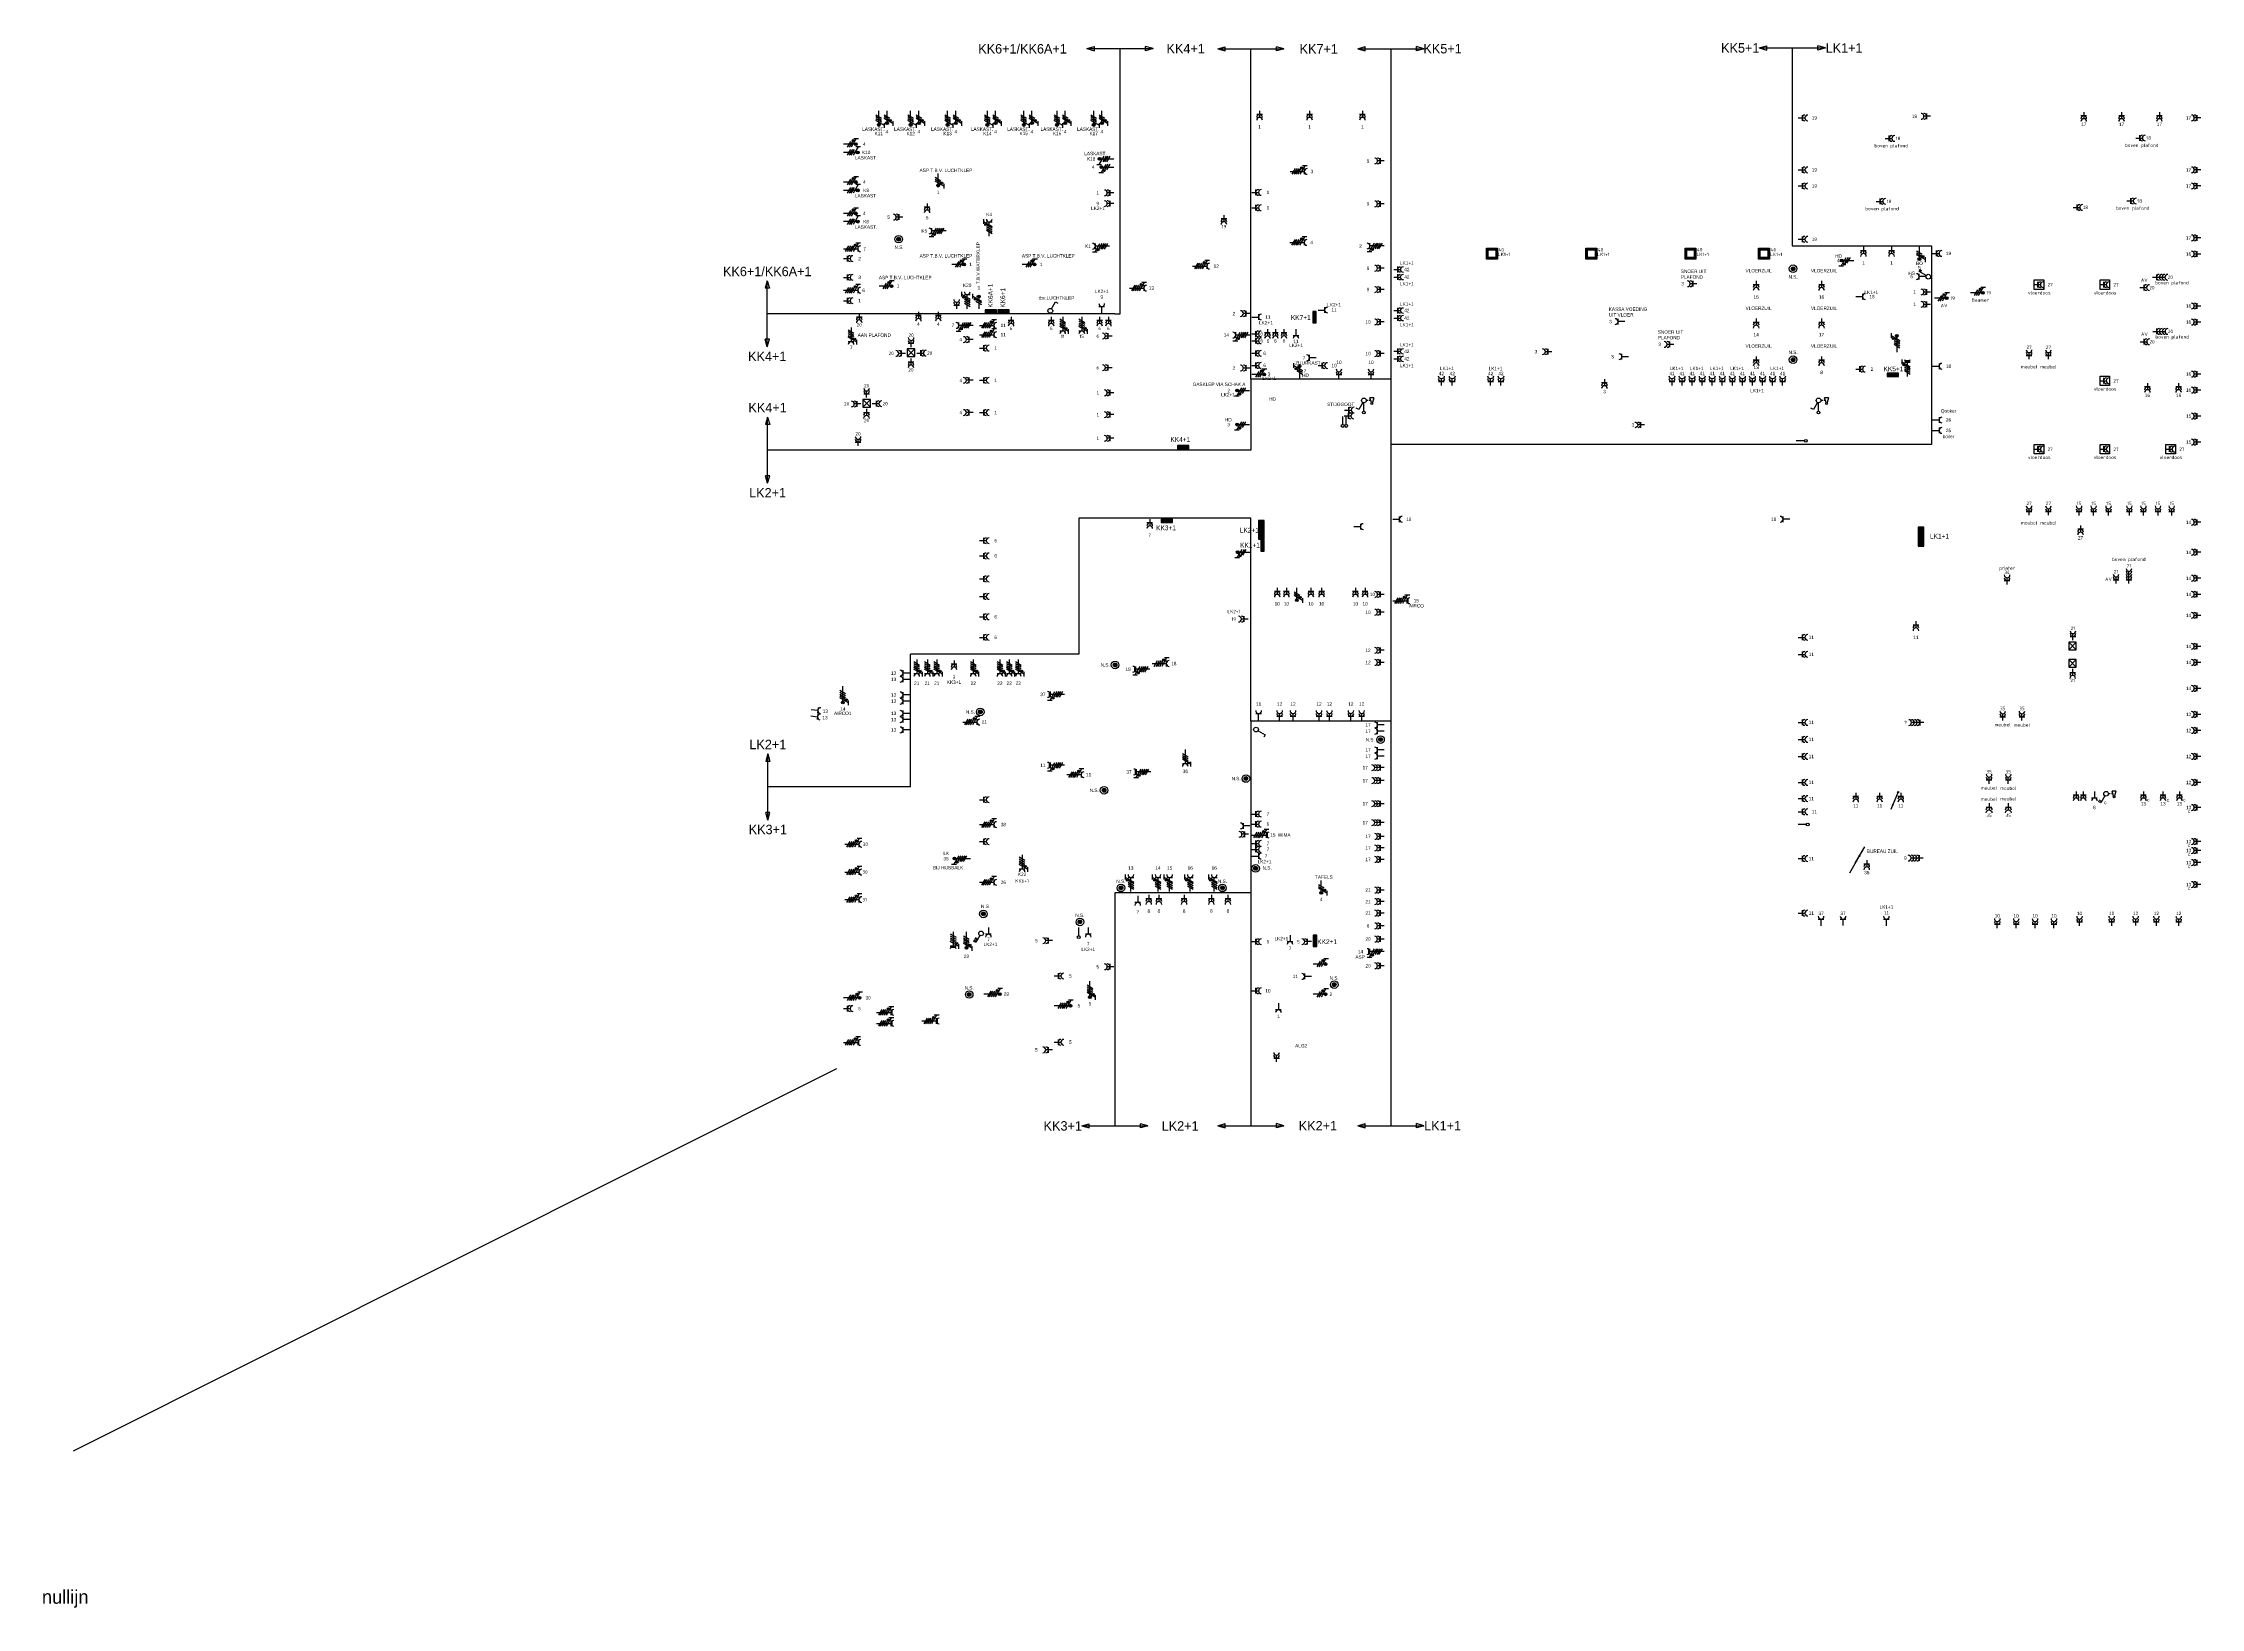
# Model space of a CAD drawing. Header units: millimetres. Extents: x -1608 to 112523, y -8311 to 74446.
import ezdxf
from ezdxf.enums import TextEntityAlignment as Align
from ezdxf.lldxf.tags import DXFTag

# ---------------------------------------------------------------- set-up
doc = ezdxf.new("R2010")
doc.units = ezdxf.units.MM
doc.header["$LTSCALE"] = 100
for name, color, linetype in [('00 - E - NIEUW', 3, 'Continuous'), ('EL$1----', 3, 'Continuous'), ('EL6132--', 3, 'Continuous'), ('EL6211--', 3, 'Continuous'), ('EL6212--', 3, 'Continuous'), ('EL6212--_S', 4, 'Continuous'), ('EL6221--', 3, 'Continuous'), ('EL6222--', 3, 'Continuous'), ('EL6311--', 3, 'Continuous'), ('EL6441--', 3, 'Continuous'), ('EM6131--', 1, 'Continuous')]:
    doc.layers.add(name, color=color, linetype=linetype)
doc.layers.add('BL$3-----VIEWPORT', color=7, linetype='Continuous', plot=False)
doc.styles.add('buro-012', font='BUROFONT.shx', dxfattribs={"height": 120})
doc.styles.add('buro-018', font='BUROFONT.shx', dxfattribs={"height": 180})
doc.styles.add('BURO-025', font='BUROFONT.shx', dxfattribs={"height": 250})
doc.styles.add('BURO-035', font='BUROFONT.shx', dxfattribs={"height": 350})
doc.styles.add('STABICAD-012', font='ISOCP.SHX', dxfattribs={"height": 1.2})
doc.styles.add('STABICAD-018', font='ISOCP.SHX', dxfattribs={"height": 1.8})
tags = doc.linetypes.add('CENTER', pattern=[2, 1.25, -0.25, 0.25, -0.25]).pattern_tags.tags
tags[10:11] = [DXFTag(74, 4), DXFTag(75, 0), DXFTag(340, '0'), DXFTag(46, 1.0), DXFTag(50, 0.0), DXFTag(44, 0.0), DXFTag(45, 0.0)]
tags[8:9] = [DXFTag(74, 4), DXFTag(75, 0), DXFTag(340, '0'), DXFTag(46, 1.0), DXFTag(50, 0.0), DXFTag(44, 0.0), DXFTag(45, 0.0)]
tags[6:7] = [DXFTag(74, 4), DXFTag(75, 0), DXFTag(340, '0'), DXFTag(46, 1.0), DXFTag(50, 0.0), DXFTag(44, 0.0), DXFTag(45, 0.0)]
tags[4:5] = [DXFTag(74, 4), DXFTag(75, 0), DXFTag(340, '0'), DXFTag(46, 1.0), DXFTag(50, 0.0), DXFTag(44, 0.0), DXFTag(45, 0.0)]

# ---------------------------------------------------------------- blocks, each defined once
blk = doc.blocks.new('1114A1')
at = {"color": 0, "linetype": 'Continuous'}
for p, q in [((0.6, 3.3), (2.7, 7)), ((2.7, 7), (4, 6.3))]:
    blk.add_line(p, q, dxfattribs=at)
blk.add_circle((0, 2.2), 1.25, dxfattribs=at)
at = {"color": 0, "linetype": 'Continuous', "style": 'buro-018', "flags": 1}
blk.add_attdef('ARTICLECODE', text='', height=1.8, dxfattribs=at).set_placement((0, 0), align=Align.MIDDLE)
at = {"color": 0, "linetype": 'Continuous', "style": 'buro-018'}
blk.add_attdef('SWITCHCODE', text='', height=1.8, dxfattribs=at).set_placement((3.4, 9), align=Align.MIDDLE)
blk = doc.blocks.new('111304A')
at = {"color": 0, "linetype": 'Continuous'}
for p, q in [((-1.5, 3), (1.5, 3)), ((0, 1), (0, 4.5))]:
    blk.add_line(p, q, dxfattribs=at)
for centre in [(0, 6), (0, 4.5)]:
    blk.add_arc(centre, 1.5, 180, 0, dxfattribs=at)
at = {"color": 0, "linetype": 'Continuous', "style": 'buro-018'}
for tag, p in [('PANEL', (0, 11.5)), ('CIRCUIT', (0, 8.5)), ('SUBCIRCUIT', (4.5, 8.5))]:
    blk.add_attdef(tag, text='', height=1.8, dxfattribs=at).set_placement(p, align=Align.MIDDLE)
at = {"color": 0, "linetype": 'Continuous', "style": 'buro-018', "flags": 1}
for tag, p in [('ARTICLECODE', (0, 0)), ('POWERCODE', (13, 8.5))]:
    blk.add_attdef(tag, text='', height=1.8, dxfattribs=at).set_placement(p, align=Align.MIDDLE)
blk = doc.blocks.new('111304B')
at = {"color": 0, "linetype": 'Continuous'}
for p, q in [((-1.5, 3), (1.5, 3)), ((0, 1), (0, 6))]:
    blk.add_line(p, q, dxfattribs=at)
for centre in [(0, 7.5), (0, 6), (0, 4.5)]:
    blk.add_arc(centre, 1.5, 180, 0, dxfattribs=at)
at = {"color": 0, "linetype": 'Continuous', "style": 'buro-018'}
for tag, p in [('PANEL', (0, 13)), ('CIRCUIT', (0, 10)), ('SUBCIRCUIT', (4.5, 10))]:
    blk.add_attdef(tag, text='', height=1.8, dxfattribs=at).set_placement(p, align=Align.MIDDLE)
at = {"color": 0, "linetype": 'Continuous', "style": 'buro-018', "flags": 1}
for tag, p in [('ARTICLECODE', (0, 0)), ('POWERCODE', (13, 10))]:
    blk.add_attdef(tag, text='', height=1.8, dxfattribs=at).set_placement(p, align=Align.MIDDLE)
blk = doc.blocks.new('111304')
at = {"color": 0, "linetype": 'Continuous'}
for p, q in [((-1.5, 4.5), (1.5, 4.5)), ((0, 1), (0, 4.5))]:
    blk.add_line(p, q, dxfattribs=at)
blk.add_arc((0, 6), 1.5, 180, 0, dxfattribs=at)
at = {"color": 0, "linetype": 'Continuous', "style": 'buro-018'}
for tag, p in [('PANEL', (0, 11.5)), ('CIRCUIT', (0, 8.5)), ('SUBCIRCUIT', (4.5, 8.5))]:
    blk.add_attdef(tag, text='', height=1.8, dxfattribs=at).set_placement(p, align=Align.MIDDLE)
at = {"color": 0, "linetype": 'Continuous', "style": 'buro-018', "flags": 1}
for tag, p in [('ARTICLECODE', (0, 0)), ('POWERCODE', (13, 8.5))]:
    blk.add_attdef(tag, text='', height=1.8, dxfattribs=at).set_placement(p, align=Align.MIDDLE)
blk = doc.blocks.new('E00119')
at = {"color": 0, "linetype": 'Continuous', "const_width": 1}
blk.add_lwpolyline([(-0.5, 3, 1), (0.5, 3, 1)], format="xyb", close=True, dxfattribs=at)
at = {"color": 0, "linetype": 'Continuous'}
for radius in [2, 1]:
    blk.add_circle((0, 3), radius, dxfattribs=at)
at = {"color": 0, "linetype": 'Continuous', "style": 'buro-018', "flags": 1}
blk.add_attdef('ARTICLECODE', text='', height=1.8, dxfattribs=at).set_placement((0, 0), align=Align.MIDDLE)
at = {"color": 0, "linetype": 'Continuous', "style": 'buro-018'}
blk.add_attdef('SWITCHCODE', text='', height=1.8, dxfattribs=at).set_placement((0, 7), align=Align.MIDDLE)
blk = doc.blocks.new('1114A6')
at = {"color": 0, "linetype": 'Continuous'}
for p, q in [((-5.2, 0.8), (-4.5, 3.3)), ((-5.2, 0.8), (-3.2, 0.8)), ((-4, 3.3), (-3.2, 0.8)), ((-3.7, 2.2), (-2.8, 2.2)), ((-2.2, 2.2), (-1.2, 2.2))]:
    blk.add_line(p, q, dxfattribs=at)
blk.add_circle((-4.2, 3.8), 0.5, dxfattribs=at)
blk = doc.blocks.new('111404-SL1')
at = {"color": 0, "linetype": 'Continuous'}
for p, q in [((0.6, 3.3), (2.7, 7)), ((2.4, 6.4), (3.6, 5.7)), ((2.7, 7), (4, 6.3))]:
    blk.add_line(p, q, dxfattribs=at)
blk.add_circle((0, 2.2), 1.25, dxfattribs=at)
at = {"color": 0, "zscale": 100}
blk.add_blockref('1114A6', (0, 0), dxfattribs=at)
at = {"color": 0, "linetype": 'Continuous', "style": 'buro-018', "flags": 1}
blk.add_attdef('ARTICLECODE', text='', height=1.8, dxfattribs=at).set_placement((0, 0), align=Align.MIDDLE)
at = {"color": 0, "linetype": 'Continuous', "style": 'buro-018'}
blk.add_attdef('SWITCHCODE', text='', height=1.8, dxfattribs=at).set_placement((3.4, 9), align=Align.MIDDLE)
blk = doc.blocks.new('1116A4C')
at = {"color": 0, "linetype": 'Continuous'}
for p, q in [((-5, 4), (-5, 1)), ((5, 4), (-5, 4)), ((-5, 1), (5, 1)), ((5, 1), (5, 4))]:
    blk.add_line(p, q, dxfattribs=at)
blk.add_solid([(-5, 4), (-5, 1), (5, 4), (5, 1)], dxfattribs=at)
at = {"color": 0, "linetype": 'Continuous', "style": 'buro-018'}
for tag, p in [('PANEL', (0, 15)), ('PANELNAME', (0, 6)), ('CIRCUIT', (0, 9)), ('SUBCIRCUIT', (4.5, 9))]:
    blk.add_attdef(tag, text='', height=1.8, dxfattribs=at).set_placement(p, align=Align.MIDDLE)
at = {"color": 0, "linetype": 'Continuous', "style": 'buro-018', "flags": 1}
blk.add_attdef('ARTICLECODE', text='', height=1.8, dxfattribs=at).set_placement((0, 0), align=Align.MIDDLE)
at = {"layer": 'EL6311--', "color": 1, "style": 'STABICAD-012', "flags": 1}
blk.add_attdef('CASCADINGPANEL', text='', height=1.8, rotation=270, dxfattribs=at).set_placement((982.4, 492.5), align=Align.MIDDLE_CENTER)
blk = doc.blocks.new('E00078')
at = {"color": 0, "linetype": 'Continuous'}
for p, q in [((-3, 6.5), (-3, 9)), ((-3, 7.7), (1.5, 5.1)), ((1.5, 4.1), (-1.5, 5.9)), ((1.5, 3.1), (-1.5, 4.9)), ((0, 7.5), (0, 1))]:
    blk.add_line(p, q, dxfattribs=at)
at = {"color": 0, "linetype": 'Continuous', "const_width": 0.5}
blk.add_lwpolyline([(-2.2, 6.1, 1), (-1.7, 6.1, 1)], format="xyb", close=True, dxfattribs=at)
at = {"color": 0, "const_width": 0.75}
blk.add_lwpolyline([(-0.4, 7.5, 1), (0.4, 7.5, 1)], format="xyb", close=True, dxfattribs=at)
at = {"color": 0, "linetype": 'Continuous'}
for centre, radius in [((-1.9, 6.1), 0.5), ((0, 7.5), 0.75)]:
    blk.add_circle(centre, radius, dxfattribs=at)
at = {"color": 0, "linetype": 'Continuous', "style": 'buro-018'}
for tag, p in [('CIRCUIT', (0, 11)), ('PANEL', (0, 14)), ('SUBCIRCUIT', (4.5, 11))]:
    blk.add_attdef(tag, text='', height=1.8, dxfattribs=at).set_placement(p, align=Align.MIDDLE)
at = {"color": 0, "linetype": 'Continuous', "style": 'buro-018', "flags": 1}
for tag, p in [('POWERCODE', (13, 11)), ('ARTICLECODE', (0, 0))]:
    blk.add_attdef(tag, text='', height=1.8, dxfattribs=at).set_placement(p, align=Align.MIDDLE)
blk = doc.blocks.new('111404')
at = {"color": 0, "linetype": 'Continuous'}
for p, q in [((0.6, 3.3), (2.7, 7)), ((2.4, 6.4), (3.6, 5.7)), ((2.7, 7), (4, 6.3))]:
    blk.add_line(p, q, dxfattribs=at)
blk.add_circle((0, 2.2), 1.25, dxfattribs=at)
at = {"color": 0, "linetype": 'Continuous', "style": 'buro-018', "flags": 1}
blk.add_attdef('ARTICLECODE', text='', height=1.8, dxfattribs=at).set_placement((0, 0), align=Align.MIDDLE)
at = {"color": 0, "linetype": 'Continuous', "style": 'buro-018'}
blk.add_attdef('SWITCHCODE', text='', height=1.8, dxfattribs=at).set_placement((3.4, 9), align=Align.MIDDLE)
blk = doc.blocks.new('111304DW')
at = {"color": 0, "linetype": 'Continuous'}
for p, q in [((-3, 10), (-3, 7.5)), ((-3, 8.7), (1.5, 6.1)), ((-1.5, 8.5), (1.5, 8.5)), ((1.5, 5.1), (-1.5, 6.9)), ((1.5, 4.1), (-1.5, 5.9)), ((1.5, 3.1), (-1.5, 4.9)), ((1.5, 2.1), (-1.5, 3.9)), ((1.3, 9.2), (-1.3, 9.2)), ((1.2, 9.1), (-1.2, 9.1)), ((1, 8.9), (-1, 8.9)), ((0.7, 8.7), (-0.7, 8.7)), ((0, 1), (0, 8.5))]:
    blk.add_line(p, q, dxfattribs=at)
at = {"color": 0, "linetype": 'Continuous', "const_width": 0.5}
blk.add_lwpolyline([(-1.7, 7.1, 1), (-2.2, 7.1, 1)], format="xyb", close=True, dxfattribs=at)
at = {"color": 0, "linetype": 'Continuous'}
blk.add_circle((-1.9, 7.1), 0.5, dxfattribs=at)
blk.add_arc((0, 10), 1.5, 180, 0, dxfattribs=at)
at = {"color": 0, "linetype": 'Continuous', "style": 'buro-018'}
for tag, p in [('CIRCUIT', (0, 12.5)), ('PANEL', (0, 15.5)), ('SUBCIRCUIT', (4.5, 12.5))]:
    blk.add_attdef(tag, text='', height=1.8, dxfattribs=at).set_placement(p, align=Align.MIDDLE)
at = {"color": 0, "linetype": 'Continuous', "style": 'buro-018', "flags": 1}
for tag, p in [('POWERCODE', (13, 12.5)), ('ARTICLECODE', (0, 0))]:
    blk.add_attdef(tag, text='', height=1.8, dxfattribs=at).set_placement(p, align=Align.MIDDLE)
blk = doc.blocks.new('111304C')
at = {"color": 0, "linetype": 'Continuous'}
for p, q in [((-1.5, 3), (1.5, 3)), ((0, 1), (0, 7.5))]:
    blk.add_line(p, q, dxfattribs=at)
for centre in [(0, 9), (0, 7.5), (0, 6), (0, 4.5)]:
    blk.add_arc(centre, 1.5, 180, 0, dxfattribs=at)
at = {"color": 0, "linetype": 'Continuous', "style": 'buro-018'}
for tag, p in [('CIRCUIT', (0, 11.5)), ('PANEL', (0, 14.5)), ('SUBCIRCUIT', (4.5, 11.5))]:
    blk.add_attdef(tag, text='', height=1.8, dxfattribs=at).set_placement(p, align=Align.MIDDLE)
at = {"color": 0, "linetype": 'Continuous', "style": 'buro-018', "flags": 1}
for tag, p in [('POWERCODE', (13, 11.5)), ('ARTICLECODE', (0, 0))]:
    blk.add_attdef(tag, text='', height=1.8, dxfattribs=at).set_placement(p, align=Align.MIDDLE)
blk = doc.blocks.new('E00082')
at = {"color": 0, "linetype": 'Continuous'}
for p, q in [((-3, 11), (-3, 8.5)), ((-3, 9.7), (1.5, 7.1)), ((1.5, 6.1), (-1.5, 7.9)), ((1.5, 5.1), (-1.5, 6.9)), ((1.5, 4.1), (-1.5, 5.9)), ((1.5, 3.1), (-1.5, 4.9)), ((0, 9.5), (0, 1))]:
    blk.add_line(p, q, dxfattribs=at)
at = {"color": 0, "linetype": 'Continuous', "const_width": 0.5}
blk.add_lwpolyline([(-1.7, 8.1, 1), (-2.2, 8.1, 1)], format="xyb", close=True, dxfattribs=at)
at = {"color": 0, "const_width": 0.75}
blk.add_lwpolyline([(-0.4, 9.5, 1), (0.4, 9.5, 1)], format="xyb", close=True, dxfattribs=at)
at = {"color": 0, "linetype": 'Continuous'}
for centre, radius in [((-1.9, 8.1), 0.5), ((0, 9.5), 0.75)]:
    blk.add_circle(centre, radius, dxfattribs=at)
at = {"color": 0, "linetype": 'Continuous', "style": 'buro-018'}
for tag, p in [('CIRCUIT', (0, 13)), ('PANEL', (0, 16)), ('SUBCIRCUIT', (4.5, 13))]:
    blk.add_attdef(tag, text='', height=1.8, dxfattribs=at).set_placement(p, align=Align.MIDDLE)
at = {"color": 0, "linetype": 'Continuous', "style": 'buro-018', "flags": 1}
for tag, p in [('POWERCODE', (13, 13)), ('ARTICLECODE', (0, 0))]:
    blk.add_attdef(tag, text='', height=1.8, dxfattribs=at).set_placement(p, align=Align.MIDDLE)
blk = doc.blocks.new('111304D')
at = {"color": 0, "linetype": 'Continuous'}
for p, q in [((-3, 10), (-3, 7.5)), ((-3, 8.7), (1.5, 6.1)), ((-1.5, 8.5), (1.5, 8.5)), ((1.5, 5.1), (-1.5, 6.9)), ((1.5, 4.1), (-1.5, 5.9)), ((1.5, 3.1), (-1.5, 4.9)), ((1.5, 2.1), (-1.5, 3.9)), ((0, 1), (0, 8.5))]:
    blk.add_line(p, q, dxfattribs=at)
at = {"color": 0, "linetype": 'Continuous', "const_width": 0.5}
blk.add_lwpolyline([(-1.7, 7.1, 1), (-2.2, 7.1, 1)], format="xyb", close=True, dxfattribs=at)
at = {"color": 0, "linetype": 'Continuous'}
blk.add_circle((-1.9, 7.1), 0.5, dxfattribs=at)
blk.add_arc((0, 10), 1.5, 180, 0, dxfattribs=at)
at = {"color": 0, "linetype": 'Continuous', "style": 'buro-018'}
for tag, p in [('CIRCUIT', (0, 12.5)), ('PANEL', (0, 15.5)), ('SUBCIRCUIT', (4.5, 12.5))]:
    blk.add_attdef(tag, text='', height=1.8, dxfattribs=at).set_placement(p, align=Align.MIDDLE)
at = {"color": 0, "linetype": 'Continuous', "style": 'buro-018', "flags": 1}
for tag, p in [('POWERCODE', (13, 12.5)), ('ARTICLECODE', (0, 0))]:
    blk.add_attdef(tag, text='', height=1.8, dxfattribs=at).set_placement(p, align=Align.MIDDLE)
blk = doc.blocks.new('111304H')
at = {"color": 0, "linetype": 'Continuous'}
for p, q in [((-3, 10), (-3, 7.5)), ((-3, 8.7), (1.5, 6.1)), ((-1.5, 8.5), (1.5, 8.5)), ((1.5, 5.1), (-1.5, 6.9)), ((1.5, 4.1), (-1.5, 5.9)), ((1.5, 3.1), (-1.5, 4.9)), ((0, 1), (0, 8.5))]:
    blk.add_line(p, q, dxfattribs=at)
at = {"color": 0, "linetype": 'Continuous', "const_width": 0.5}
blk.add_lwpolyline([(-1.7, 8.1, 1), (-2.2, 8.1, 1)], format="xyb", close=True, dxfattribs=at)
at = {"color": 0, "linetype": 'Continuous'}
blk.add_circle((-1.9, 8.1), 0.5, dxfattribs=at)
blk.add_arc((0, 10), 1.5, 180, 0, dxfattribs=at)
at = {"color": 0, "linetype": 'Continuous', "style": 'buro-018'}
for tag, p in [('CIRCUIT', (0, 12.5)), ('PANEL', (0, 15.5)), ('SUBCIRCUIT', (4.5, 12.5))]:
    blk.add_attdef(tag, text='', height=1.8, dxfattribs=at).set_placement(p, align=Align.MIDDLE)
at = {"color": 0, "linetype": 'Continuous', "style": 'buro-018', "flags": 1}
for tag, p in [('POWERCODE', (13, 12.5)), ('ARTICLECODE', (0, 0))]:
    blk.add_attdef(tag, text='', height=1.8, dxfattribs=at).set_placement(p, align=Align.MIDDLE)
blk = doc.blocks.new('E00080')
at = {"color": 0, "linetype": 'Continuous'}
for p, q in [((-3, 10), (-3, 7.5)), ((-3, 8.7), (1.5, 6.1)), ((1.5, 5.1), (-1.5, 6.9)), ((1.5, 4.1), (-1.5, 5.9)), ((1.5, 3.1), (-1.5, 4.9)), ((0, 8.5), (0, 1))]:
    blk.add_line(p, q, dxfattribs=at)
at = {"color": 0, "const_width": 0.75}
blk.add_lwpolyline([(-0.4, 8.5, 1), (0.4, 8.5, 1)], format="xyb", close=True, dxfattribs=at)
at = {"color": 0, "linetype": 'Continuous'}
blk.add_circle((0, 8.5), 0.75, dxfattribs=at)
at = {"color": 0, "linetype": 'Continuous', "style": 'buro-018'}
for tag, p in [('CIRCUIT', (0, 12)), ('PANEL', (0, 15)), ('SUBCIRCUIT', (4.5, 12))]:
    blk.add_attdef(tag, text='', height=1.8, dxfattribs=at).set_placement(p, align=Align.MIDDLE)
at = {"color": 0, "linetype": 'Continuous', "style": 'buro-018', "flags": 1}
for tag, p in [('POWERCODE', (13, 12)), ('ARTICLECODE', (0, 0))]:
    blk.add_attdef(tag, text='', height=1.8, dxfattribs=at).set_placement(p, align=Align.MIDDLE)
blk = doc.blocks.new('1114A1-SL1')
at = {"color": 0, "linetype": 'Continuous'}
for p, q in [((0.6, 3.3), (2.7, 7)), ((2.7, 7), (4, 6.3))]:
    blk.add_line(p, q, dxfattribs=at)
blk.add_circle((0, 2.2), 1.25, dxfattribs=at)
at = {"color": 0, "zscale": 100}
blk.add_blockref('1114A6', (0, 0), dxfattribs=at)
at = {"color": 0, "linetype": 'Continuous', "style": 'buro-018', "flags": 1}
blk.add_attdef('ARTICLECODE', text='', height=1.8, dxfattribs=at).set_placement((0, 0), align=Align.MIDDLE)
at = {"color": 0, "linetype": 'Continuous', "style": 'buro-018'}
blk.add_attdef('SWITCHCODE', text='', height=1.8, dxfattribs=at).set_placement((3.4, 9), align=Align.MIDDLE)
blk = doc.blocks.new('1114A3A')
at = {"color": 0, "linetype": 'Continuous'}
for p, q in [((0.6, 3.3), (2.7, 7)), ((1.7, 5.2), (2.9, 4.5)), ((2, 5.8), (3.3, 5.1)), ((2.4, 6.4), (3.6, 5.7)), ((2.7, 7), (4, 6.3))]:
    blk.add_line(p, q, dxfattribs=at)
blk.add_circle((0, 2.2), 1.25, dxfattribs=at)
at = {"color": 0, "linetype": 'Continuous', "style": 'buro-018', "flags": 1}
blk.add_attdef('ARTICLECODE', text='', height=1.8, dxfattribs=at).set_placement((0, 0), align=Align.MIDDLE)
at = {"color": 0, "linetype": 'Continuous', "style": 'buro-018'}
blk.add_attdef('SWITCHCODE', text='', height=1.8, dxfattribs=at).set_placement((3.4, 9), align=Align.MIDDLE)
blk = doc.blocks.new('E00139')
at = {"color": 0, "linetype": 'Continuous'}
blk.add_line((0, 5.25), (0, 1), dxfattribs=at)
blk.add_circle((0, 6), 0.75, dxfattribs=at)
at = {"color": 7, "style": 'buro-018'}
for tag, p in [('COMMENT1', (0, 12)), ('DATACOM1', (0, 9))]:
    blk.add_attdef(tag, text='', height=1.8, dxfattribs=at).set_placement(p, align=Align.MIDDLE)
at = {"color": 0, "linetype": 'Continuous', "style": 'buro-018', "flags": 1}
blk.add_attdef('ARTICLECODE', text='', height=1.8, dxfattribs=at).set_placement((0, 0), align=Align.MIDDLE)
at = {"color": 0, "style": 'buro-018'}
blk.add_attdef('TEXT1', text='', height=1.8, dxfattribs=at).set_placement((2.5, 6), align=Align.MIDDLE)
blk = doc.blocks.new('E00128')
at = {"color": 0, "linetype": 'Continuous'}
blk.add_line((0, 5.25), (0, 1), dxfattribs=at)
blk.add_circle((0, 6), 0.75, dxfattribs=at)
at = {"color": 0, "linetype": 'Continuous', "style": 'buro-018', "flags": 1}
blk.add_attdef('ARTICLECODE', text='', height=1.8, dxfattribs=at).set_placement((0, 0), align=Align.MIDDLE)
at = {"color": 7, "style": 'buro-018'}
blk.add_attdef('TEXT1', text='', height=1.8, dxfattribs=at).set_placement((0, 9), align=Align.MIDDLE)
blk = doc.blocks.new('E00160')
at = {"color": 0, "linetype": 'Continuous'}
for p, q in [((-17.5, 0), (-13.5, 1.1)), ((-17.5, 0), (17.5, 0)), ((-17.5, 0), (-13.5, -1.1)), ((-13.5, -1.1), (-13.5, 1.1)), ((17.5, 0), (13.5, 1.1)), ((13.5, -1.1), (13.5, 1.1)), ((17.5, 0), (13.5, -1.1))]:
    blk.add_line(p, q, dxfattribs=at)
at = {"color": 0, "linetype": 'Continuous', "style": 'BURO-035'}
for tag, p in [('TEXT2', (-22.5, 0)), ('TEXT1', (22.5, 0))]:
    blk.add_attdef(tag, text='', height=3.5, dxfattribs=at).set_placement(p, align=Align.MIDDLE)
blk = doc.blocks.new('E00099')
at = {"color": 0, "linetype": 'Continuous'}
blk.add_line((5, 8.7), (0, 0), dxfattribs=at)
blk.add_lwpolyline([(0, 0, 0, 1, 0), (1.5, 2.6, 1, 1, 0)], format="xyseb", dxfattribs=at)
blk = doc.blocks.new('E00149')
at = {"color": 0, "linetype": 'Continuous'}
for p, q in [((2, 2), (-2, 2)), ((-2, 2), (-2, -2)), ((2, -2), (2, 2)), ((-2, -2), (2, -2))]:
    blk.add_line(p, q, dxfattribs=at)
at = {"color": 0, "linetype": 'Continuous', "style": 'buro-018', "flags": 1}
for tag, p in [('ARTICLECODE', (0, 0)), ('POWERCODE', (13, 4))]:
    blk.add_attdef(tag, text='', height=1.8, dxfattribs=at).set_placement(p, align=Align.MIDDLE)
at = {"color": 0, "linetype": 'Continuous', "style": 'buro-018'}
for tag, p in [('CIRCUIT', (0, 4)), ('PANEL', (0, 7)), ('TEXT1', (0, 0)), ('SUBCIRCUIT', (4.5, 4))]:
    blk.add_attdef(tag, text='', height=1.8, dxfattribs=at).set_placement(p, align=Align.MIDDLE)
blk = doc.blocks.new('Haspel')
at = {"layer": 'EL6222--'}
for p, q in [((43587, 65385), (43987, 65785)), ((43587, 65785), (43987, 65385))]:
    blk.add_line(p, q, dxfattribs=at)
at = {"layer": 'EL$1----', "linetype": 'Continuous', "xscale": 100, "yscale": 100, "zscale": 100}
blk.add_blockref('E00149', (43787, 65585), dxfattribs=at)
blk = doc.blocks.new('111304R')
at = {"color": 0, "linetype": 'Continuous'}
for p, q in [((-2.5, 2.5), (2.5, 2.5)), ((-2.5, -2.5), (-2.5, 2.5)), ((0, -2.2), (0, 0.8)), ((2.5, 2.5), (2.5, -2.5)), ((2.5, -2.5), (-2.5, -2.5)), ((-1.5, -0.8), (1.5, -0.8))]:
    blk.add_line(p, q, dxfattribs=at)
for centre in [(0, 2.2), (0, 0.8)]:
    blk.add_arc(centre, 1.5, 180, 0, dxfattribs=at)
at = {"color": 0, "linetype": 'Continuous', "style": 'STABICAD-018'}
for tag, p in [('CIRCUIT', (-0.1, 3.9)), ('PANEL', (-0.1, 6.9)), ('SUBCIRCUIT', (4.4, 3.9)), ('ARTICLECODE', (0, -3.5))]:
    blk.add_attdef(tag, text='', height=1.8, dxfattribs=at).set_placement(p, align=Align.MIDDLE)
at = {"color": 0, "linetype": 'Continuous', "style": 'STABICAD-018', "flags": 1}
blk.add_attdef('POWERCODE', text='', height=1.8, dxfattribs=at).set_placement((12.9, 3.9), align=Align.MIDDLE)
blk = doc.blocks.new('E00414')
at = {"color": 0, "linetype": 'Continuous'}
for p, q in [((-2.9, -2.9), (-2.9, 2.9)), ((-2.9, 2.9), (2.9, 2.9)), ((-2, 2), (2, 2)), ((-2, -2), (-2, 2)), ((2, 2), (2, -2)), ((2.9, 2.9), (2.9, -2.9)), ((2.9, -2.9), (-2.9, -2.9)), ((2, -2), (-2, -2))]:
    blk.add_line(p, q, dxfattribs=at)
at = {"color": 0}
for points in [[(-2.9, 2.9), (2.9, 2.9), (-2, 2), (2, 2)], [(-2, -2), (-2.9, -2.9), (-2, 2), (-2.9, 2.9)], [(2, 2), (2.9, 2.9), (2, -2), (2.9, -2.9)], [(2, -2), (2.9, -2.9), (-2, -2), (-2.9, -2.9)]]:
    blk.add_solid(points, dxfattribs=at)
at = {"color": 0, "linetype": 'Continuous', "style": 'buro-018', "flags": 1}
for tag, p in [('ARTICLECODE', (0, 0)), ('POWERCODE', (13, 5))]:
    blk.add_attdef(tag, text='', height=1.8, dxfattribs=at).set_placement(p, align=Align.MIDDLE)
at = {"color": 0, "linetype": 'Continuous', "style": 'buro-018'}
for tag, p in [('CIRCUIT', (0, 5)), ('PANEL', (0, 8)), ('SUBCIRCUIT', (4.5, 5))]:
    blk.add_attdef(tag, text='', height=1.8, dxfattribs=at).set_placement(p, align=Align.MIDDLE)

msp = doc.modelspace()

# ---------------------------------------------------------------- hatches: boundary and pattern name
at = {"layer": 'EL6311--'}
h = msp.add_hatch(color=1, dxfattribs=at)
h.dxf.hatch_style = 1
h.paths.add_polyline_path([(96481, 34836, 1), (96546, 34836, 1)])
h = msp.add_hatch(color=1, dxfattribs=at)
h.dxf.hatch_style = 1
h.paths.add_polyline_path([(94433, 31463, 1), (94498, 31463, 1)])

# ---------------------------------------------------------------- linework, layer by layer
at = {"layer": 'BL$3-----VIEWPORT'}
msp.add_line((0, 0), (40377, 20219), dxfattribs=at)
at = {"layer": 'EL6212--_S', "linetype": 'CENTER'}
for p, q in [((90914, 74193), (90914, 63720)), ((55354, 60132), (55354, 74159)), ((62272, 56668), (62272, 74145)), ((69677, 74151), (69677, 17188)), ((90914, 63720), (98274, 63720)), ((98274, 63720), (98274, 56776)), ((55086, 60132), (36694, 60132)), ((55086, 60132), (55354, 60132)), ((69677, 56668), (62272, 56668)), ((62272, 56668), (62272, 52920)), ((98274, 56776), (98274, 53226)), ((55086, 52920), (36711, 52920)), ((62272, 52920), (55086, 52920)), ((98274, 53226), (69677, 53226)), ((62272, 49315), (53176, 49315)), ((53176, 49315), (53176, 42123)), ((62272, 38589), (62272, 49315)), ((44276, 35107), (44276, 42123)), ((53176, 42123), (44276, 42123)), ((69677, 38589), (62272, 38589)), ((62272, 38589), (62272, 29513)), ((44276, 35107), (36724, 35107)), ((62272, 29513), (55078, 29513)), ((55078, 29513), (55078, 17180)), ((62272, 29513), (62272, 17190))]:
    msp.add_line(p, q, dxfattribs=at)
at = {"layer": 'EL6311--'}
msp.add_circle((96513, 34836), 32.5, dxfattribs=at)
at = {"layer": 'EL6311--', "color": 1}
msp.add_circle((94466, 31463), 32.5, dxfattribs=at)

# ---------------------------------------------------------------- block references
at = {"layer": '00 - E - NIEUW', "linetype": 'Continuous'}
ref = msp.add_blockref('111304A', (83187, 54254), dxfattribs=dict(at, xscale=-100, yscale=100, zscale=100, rotation=90.00000000000001))
ref.add_attrib('CIRCUIT', '3', dxfattribs={"layer": '0', "color": 1, "linetype": 'Continuous', "height": 180, "style": 'buro-018'}).set_placement((82482, 54255), align=Align.MIDDLE)
at = {"layer": 'EL6132--', "linetype": 'Continuous'}
for p, xscale, yscale, zscale, rotation in [((68251, 55519), 99.99999999999999, 99.99999999999999, 99.99999999999999, 180.2154227667286), ((92301, 55519), 100, 100, 100, 179.7916480978739), ((91026, 53414), 100, 100, 100, 270), ((91129, 33119), 100, 100, 100, 270), ((53168, 27769), 100, 100, 100, 180)]:
    msp.add_blockref('E00128', p, dxfattribs=dict(at, xscale=xscale, yscale=yscale, zscale=zscale, rotation=rotation))
at = {"layer": 'EL6211--'}
for p in [(513, -7513, -2730), (-1840, -10187), (61947, -23021), (61947, -23935)]:
    msp.add_blockref('Haspel', p, dxfattribs=at)
at = {"layer": 'EL6212--', "linetype": 'Continuous'}
ref = msp.add_blockref('1116A4C', (48522, 60409), dxfattribs=dict(at, xscale=60, yscale=60, zscale=60, rotation=180))
ref.add_attrib('CIRCUIT', 'K21', dxfattribs={"layer": '0', "color": 1, "linetype": 'ByBlock', "height": 108, "style": 'buro-018'}).set_placement((48505, 60258), align=Align.MIDDLE)
ref.add_attrib('PANELNAME', 'KK6A+1', dxfattribs={"layer": '0', "color": 2, "linetype": 'ByBlock', "height": 250, "rotation": 90, "style": 'BURO-025'}).set_placement((48497, 61093), align=Align.MIDDLE)
ref = msp.add_blockref('1116A4C', (49187, 60409), dxfattribs=dict(at, xscale=60, yscale=60, zscale=60, rotation=180))
ref.add_attrib('CIRCUIT', '9', dxfattribs={"layer": '0', "color": 1, "linetype": 'ByBlock', "height": 108, "style": 'buro-018'}).set_placement((49199, 60254), align=Align.MIDDLE)
ref.add_attrib('PANELNAME', 'KK6+1', dxfattribs={"layer": '0', "color": 2, "linetype": 'ByBlock', "height": 250, "rotation": 90, "style": 'BURO-025'}).set_placement((49153, 60980), align=Align.MIDDLE)
ref = msp.add_blockref('1116A4C', (65486, 59946), dxfattribs=dict(at, xscale=60, yscale=60, zscale=60, rotation=270))
ref.add_attrib('CIRCUIT', '4', dxfattribs={"layer": '0', "color": 1, "linetype": 'ByBlock', "height": 108, "style": 'buro-018'}).set_placement((65611, 59946), align=Align.MIDDLE)
ref.add_attrib('PANELNAME', 'KK7+1', dxfattribs={"layer": '0', "color": 2, "linetype": 'ByBlock', "height": 250, "style": 'BURO-025'}).set_placement((64914, 59935), align=Align.MIDDLE)
ref = msp.add_blockref('1116A4C', (96226, 56759), dxfattribs=dict(at, xscale=60, yscale=60, zscale=60))
ref.add_attrib('CIRCUIT', '20', dxfattribs={"layer": '0', "color": 1, "linetype": 'ByBlock', "height": 108, "style": 'buro-018'}).set_placement((96221, 56916), align=Align.MIDDLE)
ref.add_attrib('PANELNAME', 'KK5+1', dxfattribs={"layer": '0', "color": 2, "linetype": 'ByBlock', "height": 250, "style": 'BURO-025'}).set_placement((96265, 57217), align=Align.MIDDLE)
ref = msp.add_blockref('1116A4C', (58698, 52918), dxfattribs=dict(at, xscale=60, yscale=60, zscale=60))
ref.add_attrib('CIRCUIT', '3', dxfattribs={"layer": '0', "color": 1, "linetype": 'Continuous', "height": 108, "style": 'buro-018'}).set_placement((58716, 53063), align=Align.MIDDLE)
ref.add_attrib('PANELNAME', 'KK4+1', dxfattribs={"layer": '0', "color": 2, "linetype": 'Continuous', "height": 250, "style": 'BURO-025'}).set_placement((58540, 53484), align=Align.MIDDLE)
ref = msp.add_blockref('1116A4C', (57825, 49329), dxfattribs=dict(at, xscale=60, yscale=60, zscale=60, rotation=180))
ref.add_attrib('CIRCUIT', '2', dxfattribs={"layer": '0', "color": 1, "linetype": 'ByBlock', "height": 108, "style": 'buro-018'}).set_placement((57830, 49182), align=Align.MIDDLE)
ref.add_attrib('PANELNAME', 'KK3+1', dxfattribs={"layer": '0', "color": 2, "linetype": 'ByBlock', "height": 250, "style": 'BURO-025'}).set_placement((57785, 48812), align=Align.MIDDLE)
ref = msp.add_blockref('1116A4C', (63076, 48706), dxfattribs=dict(at, xscale=99.99999999999736, yscale=99.99999999999736, zscale=99.99999999999736, rotation=90.00004168814962))
ref.add_attrib('CIRCUIT', '4', dxfattribs={"layer": '0', "color": 1, "linetype": 'ByBlock', "height": 180, "style": 'buro-018'}).set_placement((62830, 48725), align=Align.MIDDLE)
ref.add_attrib('PANELNAME', 'LK2+1', dxfattribs={"layer": '0', "color": 2, "linetype": 'ByBlock', "height": 250, "style": 'BURO-025'}).set_placement((62192, 48690), align=Align.MIDDLE)
ref = msp.add_blockref('1116A4C', (62736, 47871), dxfattribs=dict(at, xscale=60, yscale=60, zscale=60, rotation=270))
ref.add_attrib('CIRCUIT', '14', dxfattribs={"layer": '0', "color": 1, "linetype": 'ByBlock', "height": 108, "style": 'buro-018'}).set_placement((62893, 47837), align=Align.MIDDLE)
ref.add_attrib('PANELNAME', 'KK1+1', dxfattribs={"layer": '0', "color": 2, "linetype": 'ByBlock', "height": 250, "style": 'BURO-025'}).set_placement((62226, 47896), align=Align.MIDDLE)
ref = msp.add_blockref('1116A4C', (97976, 48348), dxfattribs=dict(at, xscale=99.99999999999736, yscale=99.99999999999736, zscale=99.99999999999736, rotation=90.00004168814962))
ref.add_attrib('PANELNAME', 'LK1+1', dxfattribs={"layer": '0', "color": 2, "linetype": 'ByBlock', "height": 250, "style": 'BURO-025'}).set_placement((98699, 48370), align=Align.MIDDLE)
ref.add_attrib('CIRCUIT', '1', dxfattribs={"layer": '0', "color": 1, "linetype": 'ByBlock', "height": 180, "style": 'buro-018'}).set_placement((97732, 48353), align=Align.MIDDLE)
ref = msp.add_blockref('1116A4C', (65516, 26965), dxfattribs=dict(at, xscale=60, yscale=60, zscale=60, rotation=270))
ref.add_attrib('CIRCUIT', '1', dxfattribs={"layer": '0', "color": 1, "linetype": 'ByBlock', "height": 108, "style": 'buro-018'}).set_placement((65667, 26935), align=Align.MIDDLE)
ref.add_attrib('PANELNAME', 'KK2+1', dxfattribs={"layer": '0', "color": 2, "linetype": 'ByBlock', "height": 250, "style": 'BURO-025'}).set_placement((66311, 26926), align=Align.MIDDLE)
at = {"layer": 'EL6212--_S', "linetype": 'Continuous'}
ref = msp.add_blockref('E00160', (55354, 74159), dxfattribs=dict(at, xscale=100, yscale=100, zscale=100))
ref.add_attrib('TEXT1', 'KK4+1', dxfattribs={"layer": '0', "color": 4, "linetype": 'ByBlock', "height": 500, "style": 'buro-018'}).set_placement((58827, 74159), align=Align.MIDDLE)
ref.add_attrib('TEXT2', 'KK6+1/KK6A+1', dxfattribs={"layer": '0', "color": 4, "linetype": 'ByBlock', "height": 500, "style": 'buro-018'}).set_placement((50196, 74159), align=Align.MIDDLE)
ref = msp.add_blockref('E00160', (62272, 74145), dxfattribs=dict(at, xscale=100, yscale=100, zscale=100))
ref.add_attrib('TEXT1', 'KK7+1', dxfattribs={"layer": '0', "color": 4, "linetype": 'ByBlock', "height": 500, "style": 'buro-018'}).set_placement((65864, 74145), align=Align.MIDDLE)
ref = msp.add_blockref('E00160', (69677, 74151), dxfattribs=dict(at, xscale=100, yscale=100, zscale=100))
ref.add_attrib('TEXT1', 'KK5+1', dxfattribs={"layer": '0', "color": 4, "linetype": 'ByBlock', "height": 500, "style": 'buro-018'}).set_placement((72415, 74151), align=Align.MIDDLE)
ref = msp.add_blockref('E00160', (90914, 74193), dxfattribs=dict(at, xscale=100, yscale=100, zscale=100))
ref.add_attrib('TEXT1', 'LK1+1', dxfattribs={"layer": '0', "color": 4, "linetype": 'ByBlock', "height": 500, "style": 'buro-018'}).set_placement((93652, 74193), align=Align.MIDDLE)
ref.add_attrib('TEXT2', 'KK5+1', dxfattribs={"layer": '0', "color": 4, "linetype": 'ByBlock', "height": 500, "style": 'buro-018'}).set_placement((88161, 74193), align=Align.MIDDLE)
ref = msp.add_blockref('E00160', (36694, 60132), dxfattribs=dict(at, xscale=100, yscale=100, zscale=100, rotation=90.00000000000001))
ref.add_attrib('TEXT1', 'KK6+1/KK6A+1', dxfattribs={"layer": '0', "color": 4, "linetype": 'ByBlock', "height": 500, "style": 'buro-018'}).set_placement((36694, 62382), align=Align.MIDDLE)
ref.add_attrib('TEXT2', 'KK4+1', dxfattribs={"layer": '0', "color": 4, "linetype": 'ByBlock', "height": 500, "style": 'buro-018'}).set_placement((36694, 57882), align=Align.MIDDLE)
ref = msp.add_blockref('E00160', (36711, 52920), dxfattribs=dict(at, xscale=100, yscale=100, zscale=100, rotation=90.00000000000001))
ref.add_attrib('TEXT1', 'KK4+1', dxfattribs={"layer": '0', "color": 4, "linetype": 'ByBlock', "height": 500, "style": 'buro-018'}).set_placement((36711, 55170), align=Align.MIDDLE)
ref.add_attrib('TEXT2', 'LK2+1', dxfattribs={"layer": '0', "color": 4, "linetype": 'ByBlock', "height": 500, "style": 'buro-018'}).set_placement((36711, 50670), align=Align.MIDDLE)
ref = msp.add_blockref('E00160', (36724, 35107), dxfattribs=dict(at, xscale=100, yscale=100, zscale=100, rotation=90.00000000000001))
ref.add_attrib('TEXT1', 'LK2+1', dxfattribs={"layer": '0', "color": 4, "linetype": 'ByBlock', "height": 500, "style": 'buro-018'}).set_placement((36724, 37357), align=Align.MIDDLE)
ref.add_attrib('TEXT2', 'KK3+1', dxfattribs={"layer": '0', "color": 4, "linetype": 'ByBlock', "height": 500, "style": 'buro-018'}).set_placement((36724, 32857), align=Align.MIDDLE)
ref = msp.add_blockref('E00160', (55078, 17180), dxfattribs=dict(at, xscale=100, yscale=100, zscale=100))
ref.add_attrib('TEXT1', 'LK2+1', dxfattribs={"layer": '0', "color": 4, "linetype": 'ByBlock', "height": 500, "style": 'buro-018'}).set_placement((58533, 17180), align=Align.MIDDLE)
ref.add_attrib('TEXT2', 'KK3+1', dxfattribs={"layer": '0', "color": 4, "linetype": 'ByBlock', "height": 500, "style": 'buro-018'}).set_placement((52324, 17180), align=Align.MIDDLE)
ref = msp.add_blockref('E00160', (62272, 17190), dxfattribs=dict(at, xscale=100, yscale=100, zscale=100))
ref.add_attrib('TEXT1', 'KK2+1', dxfattribs={"layer": '0', "color": 4, "linetype": 'ByBlock', "height": 500, "style": 'buro-018'}).set_placement((65818, 17190), align=Align.MIDDLE)
ref = msp.add_blockref('E00160', (69677, 17188), dxfattribs=dict(at, xscale=100, yscale=100, zscale=100))
ref.add_attrib('TEXT1', 'LK1+1', dxfattribs={"layer": '0', "color": 4, "linetype": 'ByBlock', "height": 500, "style": 'buro-018'}).set_placement((72415, 17188), align=Align.MIDDLE)
at = {"layer": 'EL6221--', "linetype": 'Continuous'}
ref = msp.add_blockref('E00080', (42592, 70969), dxfattribs=dict(at, xscale=100, yscale=100, zscale=100, rotation=180))
ref.add_attrib('CIRCUIT', 'K11', dxfattribs={"layer": '0', "color": 1, "linetype": 'ByBlock', "height": 180, "style": 'buro-018'}).set_placement((42592, 69669), align=Align.MIDDLE)
ref.add_attrib('POWERCODE', 'LASKAST.', dxfattribs={"layer": '0', "color": 1, "linetype": 'ByBlock', "height": 180, "style": 'buro-018'}).set_placement((42310, 69898), align=Align.MIDDLE)
ref = msp.add_blockref('E00080', (44279, 70969), dxfattribs=dict(at, xscale=100, yscale=100, zscale=100, rotation=180))
ref.add_attrib('CIRCUIT', 'K12', dxfattribs={"layer": '0', "color": 1, "linetype": 'ByBlock', "height": 180, "style": 'buro-018'}).set_placement((44279, 69669), align=Align.MIDDLE)
ref.add_attrib('POWERCODE', 'LASKAST.', dxfattribs={"layer": '0', "color": 1, "linetype": 'ByBlock', "height": 180, "style": 'buro-018'}).set_placement((43997, 69898), align=Align.MIDDLE)
ref = msp.add_blockref('E00080', (46234, 70969), dxfattribs=dict(at, xscale=100, yscale=100, zscale=100, rotation=180))
ref.add_attrib('CIRCUIT', 'K13', dxfattribs={"layer": '0', "color": 1, "linetype": 'ByBlock', "height": 180, "style": 'buro-018'}).set_placement((46234, 69669), align=Align.MIDDLE)
ref.add_attrib('POWERCODE', 'LASKAST.', dxfattribs={"layer": '0', "color": 1, "linetype": 'ByBlock', "height": 180, "style": 'buro-018'}).set_placement((45951, 69898), align=Align.MIDDLE)
ref = msp.add_blockref('E00080', (48337, 70969), dxfattribs=dict(at, xscale=100, yscale=100, zscale=100, rotation=180))
ref.add_attrib('CIRCUIT', 'K14', dxfattribs={"layer": '0', "color": 1, "linetype": 'ByBlock', "height": 180, "style": 'buro-018'}).set_placement((48337, 69669), align=Align.MIDDLE)
ref.add_attrib('POWERCODE', 'LASKAST.', dxfattribs={"layer": '0', "color": 1, "linetype": 'ByBlock', "height": 180, "style": 'buro-018'}).set_placement((48055, 69898), align=Align.MIDDLE)
ref = msp.add_blockref('E00080', (50261, 70969), dxfattribs=dict(at, xscale=100, yscale=100, zscale=100, rotation=180))
ref.add_attrib('CIRCUIT', 'K15', dxfattribs={"layer": '0', "color": 1, "linetype": 'ByBlock', "height": 180, "style": 'buro-018'}).set_placement((50261, 69669), align=Align.MIDDLE)
ref.add_attrib('POWERCODE', 'LASKAST.', dxfattribs={"layer": '0', "color": 1, "linetype": 'ByBlock', "height": 180, "style": 'buro-018'}).set_placement((49979, 69898), align=Align.MIDDLE)
ref = msp.add_blockref('E00080', (52023, 70969), dxfattribs=dict(at, xscale=100, yscale=100, zscale=100, rotation=180))
ref.add_attrib('CIRCUIT', 'K16', dxfattribs={"layer": '0', "color": 1, "linetype": 'ByBlock', "height": 180, "style": 'buro-018'}).set_placement((52023, 69669), align=Align.MIDDLE)
ref.add_attrib('POWERCODE', 'LASKAST.', dxfattribs={"layer": '0', "color": 1, "linetype": 'ByBlock', "height": 180, "style": 'buro-018'}).set_placement((51740, 69898), align=Align.MIDDLE)
ref = msp.add_blockref('E00080', (53960, 70969), dxfattribs=dict(at, xscale=100, yscale=100, zscale=100, rotation=180))
ref.add_attrib('CIRCUIT', 'K17', dxfattribs={"layer": '0', "color": 1, "linetype": 'ByBlock', "height": 180, "style": 'buro-018'}).set_placement((53960, 69669), align=Align.MIDDLE)
ref.add_attrib('POWERCODE', 'LASKAST.', dxfattribs={"layer": '0', "color": 1, "linetype": 'ByBlock', "height": 180, "style": 'buro-018'}).set_placement((53677, 69898), align=Align.MIDDLE)
ref = msp.add_blockref('E00080', (40626, 68667), dxfattribs=dict(at, xscale=100, yscale=100, zscale=100, rotation=270))
ref.add_attrib('CIRCUIT', 'K10', dxfattribs={"layer": '0', "color": 1, "linetype": 'ByBlock', "height": 180, "style": 'buro-018'}).set_placement((41926, 68667), align=Align.MIDDLE)
ref.add_attrib('POWERCODE', 'LASKAST.', dxfattribs={"layer": '0', "color": 1, "linetype": 'ByBlock', "height": 180, "style": 'buro-018'}).set_placement((41926, 68385), align=Align.MIDDLE)
ref = msp.add_blockref('E00080', (55126, 68327), dxfattribs=dict(at, xscale=100, yscale=100, zscale=100, rotation=90.00000000000001))
ref.add_attrib('CIRCUIT', 'K18', dxfattribs={"layer": '0', "color": 1, "linetype": 'ByBlock', "height": 180, "style": 'buro-018'}).set_placement((53826, 68327), align=Align.MIDDLE)
ref.add_attrib('POWERCODE', 'LASKAST.', dxfattribs={"layer": '0', "color": 1, "linetype": 'ByBlock', "height": 180, "style": 'buro-018'}).set_placement((54056, 68610), align=Align.MIDDLE)
ref = msp.add_blockref('111304D', (64250, 67660), dxfattribs=dict(at, xscale=100, yscale=100, zscale=100, rotation=270))
ref.add_attrib('CIRCUIT', '3', dxfattribs={"layer": '0', "color": 1, "linetype": 'ByBlock', "height": 180, "style": 'buro-018'}).set_placement((65500, 67660), align=Align.MIDDLE)
ref = msp.add_blockref('E00080', (40626, 66662), dxfattribs=dict(at, xscale=100, yscale=100, zscale=100, rotation=270))
ref.add_attrib('CIRCUIT', 'K9', dxfattribs={"layer": '0', "color": 1, "linetype": 'ByBlock', "height": 180, "style": 'buro-018'}).set_placement((41926, 66662), align=Align.MIDDLE)
ref.add_attrib('POWERCODE', 'LASKAST.', dxfattribs={"layer": '0', "color": 1, "linetype": 'ByBlock', "height": 180, "style": 'buro-018'}).set_placement((41926, 66380), align=Align.MIDDLE)
ref = msp.add_blockref('E00080', (40626, 65007), dxfattribs=dict(at, xscale=100, yscale=100, zscale=100, rotation=270))
ref.add_attrib('POWERCODE', 'LASKAST.', dxfattribs={"layer": '0', "color": 1, "linetype": 'ByBlock', "height": 180, "style": 'buro-018'}).set_placement((41926, 64724), align=Align.MIDDLE)
ref.add_attrib('CIRCUIT', 'K8', dxfattribs={"layer": '0', "color": 1, "linetype": 'ByBlock', "height": 180, "style": 'buro-018'}).set_placement((41926, 65007), align=Align.MIDDLE)
ref = msp.add_blockref('111304D', (48434, 64143), dxfattribs=dict(at, xscale=100, yscale=100, zscale=100))
ref.add_attrib('CIRCUIT', 'K4', dxfattribs={"layer": '0', "color": 1, "linetype": 'ByBlock', "height": 180, "style": 'buro-018'}).set_placement((48434, 65393), align=Align.MIDDLE)
ref = msp.add_blockref('111304D', (46249, 64514), dxfattribs=dict(at, xscale=100, yscale=100, zscale=100, rotation=90.00000000000001))
ref.add_attrib('CIRCUIT', 'K5', dxfattribs={"layer": '0', "color": 1, "linetype": 'ByBlock', "height": 180, "style": 'buro-018'}).set_placement((44999, 64514), align=Align.MIDDLE)
ref = msp.add_blockref('111304D', (64239, 63906), dxfattribs=dict(at, xscale=100, yscale=100, zscale=100, rotation=270))
ref.add_attrib('CIRCUIT', '4', dxfattribs={"layer": '0', "color": 1, "linetype": 'ByBlock', "height": 180, "style": 'buro-018'}).set_placement((65489, 63906), align=Align.MIDDLE)
ref = msp.add_blockref('111304D', (40626, 63572), dxfattribs=dict(at, xscale=100, yscale=100, zscale=100, rotation=270))
ref.add_attrib('CIRCUIT', '7', dxfattribs={"layer": '0', "color": 1, "linetype": 'ByBlock', "height": 180, "style": 'buro-018'}).set_placement((41842, 63569), align=Align.MIDDLE)
ref = msp.add_blockref('111304D', (54902, 63708), dxfattribs=dict(at, xscale=100, yscale=100, zscale=100, rotation=90.00000000000001))
ref.add_attrib('CIRCUIT', 'K1', dxfattribs={"layer": '0', "color": 1, "linetype": 'ByBlock', "height": 180, "style": 'buro-018'}).set_placement((53652, 63708), align=Align.MIDDLE)
ref = msp.add_blockref('111304D', (59093, 62656), dxfattribs=dict(at, xscale=100, yscale=100, zscale=100, rotation=269.9999166236955))
ref.add_attrib('CIRCUIT', '12', dxfattribs={"layer": '0', "color": 1, "linetype": 'ByBlock', "height": 180, "style": 'buro-018'}).set_placement((60443, 62656), align=Align.MIDDLE)
ref = msp.add_blockref('111304D', (69423, 63719), dxfattribs=dict(at, xscale=100, yscale=100, zscale=100, rotation=90.00000000000001))
ref.add_attrib('CIRCUIT', '2', dxfattribs={"layer": '0', "color": 1, "linetype": 'ByBlock', "height": 180, "style": 'buro-018'}).set_placement((68073, 63719), align=Align.MIDDLE)
ref = msp.add_blockref('111304D', (40626, 61379), dxfattribs=dict(at, xscale=100, yscale=100, zscale=100, rotation=270))
ref.add_attrib('CIRCUIT', '6', dxfattribs={"layer": '0', "color": 1, "linetype": 'ByBlock', "height": 180, "style": 'buro-018'}).set_placement((41786, 61372), align=Align.MIDDLE)
ref = msp.add_blockref('111304D', (47270, 60294), dxfattribs=dict(at, xscale=100, yscale=100, zscale=100, rotation=359.999958313458))
ref.add_attrib('CIRCUIT', 'K20', dxfattribs={"layer": '0', "color": 1, "linetype": 'ByBlock', "height": 180, "style": 'buro-018'}).set_placement((47270, 61644), align=Align.MIDDLE)
ref = msp.add_blockref('111304D', (55759, 61490), dxfattribs=dict(at, xscale=100, yscale=100, zscale=100, rotation=270))
ref.add_attrib('CIRCUIT', '13', dxfattribs={"layer": '0', "color": 1, "linetype": 'ByBlock', "height": 180, "style": 'buro-018'}).set_placement((57009, 61490), align=Align.MIDDLE)
ref = msp.add_blockref('111304D', (41127, 59500), dxfattribs=dict(at, xscale=100, yscale=100, zscale=100, rotation=180))
ref.add_attrib('CIRCUIT', '7', dxfattribs={"layer": '0', "color": 1, "linetype": 'ByBlock', "height": 180, "style": 'buro-018'}).set_placement((41133, 58350), align=Align.MIDDLE)
ref = msp.add_blockref('111304D', (47677, 59519), dxfattribs=dict(at, xscale=100, yscale=100, zscale=100, rotation=90.00000000000001))
ref.add_attrib('CIRCUIT', '7', dxfattribs={"layer": '0', "color": 1, "linetype": 'ByBlock', "height": 180, "style": 'buro-018'}).set_placement((46516, 59526), align=Align.MIDDLE)
ref = msp.add_blockref('111304D', (47826, 59519), dxfattribs=dict(at, xscale=100, yscale=100, zscale=100, rotation=270))
ref.add_attrib('CIRCUIT', '11', dxfattribs={"layer": '0', "color": 1, "linetype": 'ByBlock', "height": 180, "style": 'buro-018'}).set_placement((49176, 59519), align=Align.MIDDLE)
ref = msp.add_blockref('111304D', (52323, 60069), dxfattribs=dict(at, xscale=100, yscale=100, zscale=100, rotation=180))
ref.add_attrib('CIRCUIT', '11', dxfattribs={"layer": '0', "color": 1, "linetype": 'Continuous', "height": 180, "style": 'STABICAD-018'}).set_placement((52323, 58941), align=Align.MIDDLE)
ref = msp.add_blockref('111304D', (53333, 60069), dxfattribs=dict(at, xscale=100, yscale=100, zscale=100, rotation=180))
ref.add_attrib('CIRCUIT', '15', dxfattribs={"layer": '0', "color": 1, "linetype": 'Continuous', "height": 180, "style": 'STABICAD-018'}).set_placement((53333, 58940), align=Align.MIDDLE)
ref = msp.add_blockref('111304D', (47826, 59028), dxfattribs=dict(at, xscale=100, yscale=100, zscale=100, rotation=269.9999166236955))
ref.add_attrib('CIRCUIT', '11', dxfattribs={"layer": '0', "color": 1, "linetype": 'ByBlock', "height": 180, "style": 'buro-018'}).set_placement((49176, 59028), align=Align.MIDDLE)
ref = msp.add_blockref('111304D', (62326, 59006), dxfattribs=dict(at, xscale=100, yscale=100, zscale=100, rotation=90.00000000000001))
ref.add_attrib('CIRCUIT', '14', dxfattribs={"layer": '0', "color": 1, "linetype": 'ByBlock', "height": 180, "style": 'buro-018'}).set_placement((60976, 59006), align=Align.MIDDLE)
at = {"layer": 'EL6221--', "linetype": 'Continuous', "xscale": 100, "yscale": 100, "zscale": 100}
for name, p in [('E00082', (96443, 58010)), ('111304DW', (97000, 56719))]:
    msp.add_blockref(name, p, dxfattribs=at)
at = {"layer": 'EL6221--', "linetype": 'Continuous'}
ref = msp.add_blockref('111304DW', (69676, 44954), dxfattribs=dict(at, xscale=100, yscale=100, zscale=100, rotation=270))
ref.add_attrib('CIRCUIT', '15', dxfattribs={"layer": '0', "color": 1, "linetype": 'ByBlock', "height": 180, "style": 'buro-018'}).set_placement((71026, 44954), align=Align.MIDDLE)
ref.add_attrib('POWERCODE', 'AIRCO', dxfattribs={"layer": '0', "color": 1, "linetype": 'ByBlock', "height": 180, "style": 'buro-018'}).set_placement((71032, 44689), align=Align.MIDDLE)
ref = msp.add_blockref('111304D', (44600, 41944), dxfattribs=dict(at, xscale=100, yscale=100, zscale=100, rotation=180))
ref.add_attrib('CIRCUIT', '21', dxfattribs={"layer": '0', "color": 1, "linetype": 'ByBlock', "height": 180, "style": 'buro-018'}).set_placement((44600, 40594), align=Align.MIDDLE)
ref = msp.add_blockref('111304D', (45165, 41944), dxfattribs=dict(at, xscale=100, yscale=100, zscale=100, rotation=180))
ref.add_attrib('CIRCUIT', '21', dxfattribs={"layer": '0', "color": 1, "linetype": 'ByBlock', "height": 180, "style": 'buro-018'}).set_placement((45165, 40594), align=Align.MIDDLE)
ref = msp.add_blockref('111304D', (45655, 41944), dxfattribs=dict(at, xscale=100, yscale=100, zscale=100, rotation=180))
ref.add_attrib('CIRCUIT', '21', dxfattribs={"layer": '0', "color": 1, "linetype": 'ByBlock', "height": 180, "style": 'buro-018'}).set_placement((45655, 40594), align=Align.MIDDLE)
ref = msp.add_blockref('111304D', (47590, 41944), dxfattribs=dict(at, xscale=100, yscale=100, zscale=100, rotation=180))
ref.add_attrib('CIRCUIT', '22', dxfattribs={"layer": '0', "color": 1, "linetype": 'ByBlock', "height": 180, "style": 'buro-018'}).set_placement((47590, 40594), align=Align.MIDDLE)
ref = msp.add_blockref('111304D', (49001, 41944), dxfattribs=dict(at, xscale=100, yscale=100, zscale=100, rotation=180))
ref.add_attrib('CIRCUIT', '22', dxfattribs={"layer": '0', "color": 1, "linetype": 'ByBlock', "height": 180, "style": 'buro-018'}).set_placement((49001, 40594), align=Align.MIDDLE)
ref = msp.add_blockref('111304D', (49495, 41944), dxfattribs=dict(at, xscale=100, yscale=100, zscale=100, rotation=180))
ref.add_attrib('CIRCUIT', '22', dxfattribs={"layer": '0', "color": 1, "linetype": 'ByBlock', "height": 180, "style": 'buro-018'}).set_placement((49495, 40594), align=Align.MIDDLE)
ref = msp.add_blockref('111304D', (49974, 41944), dxfattribs=dict(at, xscale=100, yscale=100, zscale=100, rotation=180))
ref.add_attrib('CIRCUIT', '22', dxfattribs={"layer": '0', "color": 1, "linetype": 'ByBlock', "height": 180, "style": 'buro-018'}).set_placement((49974, 40594), align=Align.MIDDLE)
ref = msp.add_blockref('111304DW', (57032, 41331), dxfattribs=dict(at, xscale=100, yscale=100, zscale=100, rotation=90.00000000000001))
ref.add_attrib('CIRCUIT', '18', dxfattribs={"layer": '0', "color": 1, "linetype": 'ByBlock', "height": 180, "style": 'buro-018'}).set_placement((55782, 41331), align=Align.MIDDLE)
ref = msp.add_blockref('111304D', (56949, 41636), dxfattribs=dict(at, xscale=100, yscale=100, zscale=100, rotation=270))
ref.add_attrib('CIRCUIT', '18', dxfattribs={"layer": '0', "color": 1, "linetype": 'ByBlock', "height": 180, "style": 'buro-018'}).set_placement((58199, 41636), align=Align.MIDDLE)
ref = msp.add_blockref('E00082', (40690, 40532), dxfattribs=dict(at, xscale=100, yscale=100, zscale=100, rotation=180))
ref.add_attrib('CIRCUIT', '14', dxfattribs={"layer": '0', "color": 1, "linetype": 'ByBlock', "height": 180, "style": 'buro-018'}).set_placement((40690, 39232), align=Align.MIDDLE)
ref.add_attrib('POWERCODE', 'AIRCO1', dxfattribs={"layer": '0', "color": 1, "linetype": 'ByBlock', "height": 180, "style": 'buro-018'}).set_placement((40685, 38999), align=Align.MIDDLE)
ref = msp.add_blockref('111304DW', (52522, 39999), dxfattribs=dict(at, xscale=100, yscale=100, zscale=100, rotation=90.00000000000001))
ref.add_attrib('CIRCUIT', '37', dxfattribs={"layer": '0', "color": 1, "linetype": 'ByBlock', "height": 180, "style": 'buro-018'}).set_placement((51272, 39999), align=Align.MIDDLE)
ref = msp.add_blockref('111304D', (46931, 38539), dxfattribs=dict(at, xscale=100, yscale=100, zscale=100, rotation=270))
ref.add_attrib('CIRCUIT', '21', dxfattribs={"layer": '0', "color": 1, "linetype": 'ByBlock', "height": 180, "style": 'buro-018'}).set_placement((48181, 38539), align=Align.MIDDLE)
ref = msp.add_blockref('111304H', (58804, 37185), dxfattribs=dict(at, xscale=100, yscale=100, zscale=100, rotation=180))
ref.add_attrib('CIRCUIT', '36', dxfattribs={"layer": '0', "color": 1, "linetype": 'ByBlock', "height": 180, "style": 'buro-018'}).set_placement((58804, 35935), align=Align.MIDDLE)
ref = msp.add_blockref('111304DW', (52522, 36253), dxfattribs=dict(at, xscale=100, yscale=100, zscale=100, rotation=90.00000000000001))
ref.add_attrib('CIRCUIT', '11', dxfattribs={"layer": '0', "color": 1, "linetype": 'ByBlock', "height": 180, "style": 'buro-018'}).set_placement((51272, 36253), align=Align.MIDDLE)
ref = msp.add_blockref('111304D', (52442, 35757), dxfattribs=dict(at, xscale=100, yscale=100, zscale=100, rotation=270))
ref.add_attrib('CIRCUIT', '11', dxfattribs={"layer": '0', "color": 1, "linetype": 'ByBlock', "height": 180, "style": 'buro-018'}).set_placement((53692, 35757), align=Align.MIDDLE)
ref = msp.add_blockref('111304DW', (57076, 35905), dxfattribs=dict(at, xscale=100, yscale=100, zscale=100, rotation=90.00000000000001))
ref.add_attrib('CIRCUIT', '37', dxfattribs={"layer": '0', "color": 1, "linetype": 'ByBlock', "height": 180, "style": 'buro-018'}).set_placement((55826, 35905), align=Align.MIDDLE)
ref = msp.add_blockref('111304D', (47826, 33119), dxfattribs=dict(at, xscale=100, yscale=100, zscale=100, rotation=270))
ref.add_attrib('CIRCUIT', '38', dxfattribs={"layer": '0', "color": 1, "linetype": 'ByBlock', "height": 180, "style": 'buro-018'}).set_placement((49176, 33119), align=Align.MIDDLE)
ref = msp.add_blockref('111304D', (40692, 32076), dxfattribs=dict(at, xscale=100, yscale=100, zscale=100, rotation=270))
ref.add_attrib('CIRCUIT', '30', dxfattribs={"layer": '0', "color": 1, "linetype": 'Continuous', "height": 180, "style": 'STABICAD-018'}).set_placement((41881, 32076), align=Align.MIDDLE)
ref = msp.add_blockref('111304DW', (62226, 32564), dxfattribs=dict(at, xscale=100, yscale=100, zscale=100, rotation=270))
ref.add_attrib('CIRCUIT', '15', dxfattribs={"layer": '0', "color": 1, "linetype": 'ByBlock', "height": 180, "style": 'buro-018'}).set_placement((63436, 32564), align=Align.MIDDLE)
ref.add_attrib('POWERCODE', 'WIMA', dxfattribs={"layer": '0', "color": 1, "linetype": 'ByBlock', "height": 180, "style": 'buro-018'}).set_placement((64036, 32564), align=Align.MIDDLE)
ref = msp.add_blockref('111304D', (40692, 30604), dxfattribs=dict(at, xscale=100, yscale=100, zscale=100, rotation=270))
ref.add_attrib('CIRCUIT', '30', dxfattribs={"layer": '0', "color": 1, "linetype": 'Continuous', "height": 180, "style": 'STABICAD-018'}).set_placement((41863, 30604), align=Align.MIDDLE)
ref = msp.add_blockref('E00082', (47547, 31319), dxfattribs=dict(at, xscale=100, yscale=100, zscale=100, rotation=90.00004168815222))
ref.add_attrib('CIRCUIT', '35', dxfattribs={"layer": '0', "color": 1, "linetype": 'ByBlock', "height": 180, "style": 'buro-018'}).set_placement((46147, 31319), align=Align.MIDDLE)
ref.add_attrib('POWERCODE', 'LK', dxfattribs={"layer": '0', "color": 1, "linetype": 'ByBlock', "height": 180, "style": 'buro-018'}).set_placement((46161, 31590), align=Align.MIDDLE)
ref = msp.add_blockref('111304D', (50171, 31617), dxfattribs=dict(at, xscale=100, yscale=100, zscale=100, rotation=180))
ref.add_attrib('CIRCUIT', 'K22', dxfattribs={"layer": '0', "color": 1, "linetype": 'Continuous', "height": 180, "style": 'STABICAD-018'}).set_placement((50171, 30489), align=Align.MIDDLE)
ref.add_attrib('PANEL', 'KK6+1', dxfattribs={"layer": '0', "color": 1, "linetype": 'Continuous', "height": 180, "style": 'STABICAD-018'}).set_placement((50171, 30140), align=Align.MIDDLE)
ref = msp.add_blockref('111304D', (55927, 29469), dxfattribs=dict(at, xscale=100, yscale=100, zscale=100))
ref.add_attrib('CIRCUIT', '13', dxfattribs={"layer": '0', "color": 1, "linetype": 'Continuous', "height": 180, "style": 'buro-018'}).set_placement((55927, 30819), align=Align.MIDDLE)
ref = msp.add_blockref('111304D', (57362, 29469), dxfattribs=dict(at, xscale=100, yscale=100, zscale=100))
ref.add_attrib('CIRCUIT', '14', dxfattribs={"layer": '0', "color": 1, "linetype": 'Continuous', "height": 180, "style": 'buro-018'}).set_placement((57362, 30819), align=Align.MIDDLE)
ref = msp.add_blockref('111304D', (57978, 29469), dxfattribs=dict(at, xscale=100, yscale=100, zscale=100, rotation=359.9999166269161))
ref.add_attrib('CIRCUIT', '15', dxfattribs={"layer": '0', "color": 1, "linetype": 'Continuous', "height": 180, "style": 'buro-018'}).set_placement((57978, 30819), align=Align.MIDDLE)
ref = msp.add_blockref('111304D', (59065, 29469), dxfattribs=dict(at, xscale=100, yscale=100, zscale=100, rotation=359.999958313458))
ref.add_attrib('CIRCUIT', '16', dxfattribs={"layer": '0', "color": 1, "linetype": 'ByBlock', "height": 180, "style": 'buro-018'}).set_placement((59065, 30819), align=Align.MIDDLE)
ref = msp.add_blockref('111304D', (60334, 29469), dxfattribs=dict(at, xscale=100, yscale=100, zscale=100, rotation=359.9999166225447))
ref.add_attrib('CIRCUIT', '16', dxfattribs={"layer": '0', "color": 1, "linetype": 'ByBlock', "height": 180, "style": 'buro-018'}).set_placement((60334, 30819), align=Align.MIDDLE)
ref = msp.add_blockref('111304D', (47826, 30062), dxfattribs=dict(at, xscale=100, yscale=100, zscale=100, rotation=270))
ref.add_attrib('CIRCUIT', '26', dxfattribs={"layer": '0', "color": 1, "linetype": 'ByBlock', "height": 180, "style": 'buro-018'}).set_placement((49176, 30062), align=Align.MIDDLE)
ref = msp.add_blockref('111304D', (40692, 29150), dxfattribs=dict(at, xscale=100, yscale=100, zscale=100, rotation=270))
ref.add_attrib('CIRCUIT', '31', dxfattribs={"layer": '0', "color": 1, "linetype": 'Continuous', "height": 180, "style": 'STABICAD-018'}).set_placement((41846, 29150), align=Align.MIDDLE)
at = {"layer": 'EL6221--', "linetype": 'Continuous', "xscale": 100, "yscale": 100, "zscale": 100}
for p, rotation in [((46527, 27544), 180), ((42380, 23184), 270), ((42380, 22604), 270), ((44778, 22730), 270), ((40626, 21596), 270)]:
    msp.add_blockref('111304DW', p, dxfattribs=dict(at, rotation=rotation))
at = {"layer": 'EL6221--', "linetype": 'Continuous'}
ref = msp.add_blockref('E00082', (47230, 27544), dxfattribs=dict(at, xscale=100, yscale=100, zscale=100, rotation=180))
ref.add_attrib('CIRCUIT', '29', dxfattribs={"layer": '0', "color": 1, "linetype": 'ByBlock', "height": 180, "style": 'buro-018'}).set_placement((47230, 26144), align=Align.MIDDLE)
ref = msp.add_blockref('111304DW', (69423, 26398), dxfattribs=dict(at, xscale=100, yscale=100, zscale=100, rotation=90.00000000000001))
ref.add_attrib('CIRCUIT', '14', dxfattribs={"layer": '0', "color": 1, "linetype": 'ByBlock', "height": 180, "style": 'buro-018'}).set_placement((68073, 26398), align=Align.MIDDLE)
ref.add_attrib('POWERCODE', 'ASP', dxfattribs={"layer": '0', "color": 1, "linetype": 'ByBlock', "height": 180, "style": 'buro-018'}).set_placement((68052, 26115), align=Align.MIDDLE)
ref = msp.add_blockref('E00082', (40626, 23954), dxfattribs=dict(at, xscale=100, yscale=100, zscale=100, rotation=270))
ref.add_attrib('CIRCUIT', '30', dxfattribs={"layer": '0', "color": 1, "linetype": 'ByBlock', "height": 180, "style": 'buro-018'}).set_placement((42026, 23954), align=Align.MIDDLE)
ref = msp.add_blockref('E00082', (48044, 24150), dxfattribs=dict(at, xscale=100, yscale=100, zscale=100, rotation=270))
ref.add_attrib('CIRCUIT', '29', dxfattribs={"layer": '0', "color": 1, "linetype": 'ByBlock', "height": 180, "style": 'buro-018'}).set_placement((49344, 24150), align=Align.MIDDLE)
ref = msp.add_blockref('E00082', (53763, 24943), dxfattribs=dict(at, xscale=100, yscale=100, zscale=100, rotation=180))
ref.add_attrib('CIRCUIT', '5', dxfattribs={"layer": '0', "color": 1, "linetype": 'ByBlock', "height": 180, "style": 'buro-018'}).set_placement((53763, 23643), align=Align.MIDDLE)
ref = msp.add_blockref('E00082', (51776, 23535), dxfattribs=dict(at, xscale=100, yscale=100, zscale=100, rotation=270.0000416881825))
ref.add_attrib('CIRCUIT', '5', dxfattribs={"layer": '0', "color": 1, "linetype": 'ByBlock', "height": 180, "style": 'buro-018'}).set_placement((53176, 23535), align=Align.MIDDLE)
at = {"layer": 'EL6222--', "linetype": 'Continuous'}
ref = msp.add_blockref('E00078', (43028, 70969), dxfattribs=dict(at, xscale=100, yscale=100, zscale=100, rotation=179.9999166225446))
ref.add_attrib('CIRCUIT', '4', dxfattribs={"layer": '0', "color": 1, "linetype": 'ByBlock', "height": 180, "style": 'buro-018'}).set_placement((43028, 69769), align=Align.MIDDLE)
ref = msp.add_blockref('E00078', (44716, 70969), dxfattribs=dict(at, xscale=100, yscale=100, zscale=100, rotation=179.9999166225446))
ref.add_attrib('CIRCUIT', '4', dxfattribs={"layer": '0', "color": 1, "linetype": 'ByBlock', "height": 180, "style": 'buro-018'}).set_placement((44716, 69769), align=Align.MIDDLE)
ref = msp.add_blockref('E00078', (46670, 70969), dxfattribs=dict(at, xscale=100, yscale=100, zscale=100, rotation=179.9999166225446))
ref.add_attrib('CIRCUIT', '4', dxfattribs={"layer": '0', "color": 1, "linetype": 'ByBlock', "height": 180, "style": 'buro-018'}).set_placement((46670, 69769), align=Align.MIDDLE)
ref = msp.add_blockref('E00078', (48774, 70969), dxfattribs=dict(at, xscale=100, yscale=100, zscale=100, rotation=179.9999166225446))
ref.add_attrib('CIRCUIT', '4', dxfattribs={"layer": '0', "color": 1, "linetype": 'ByBlock', "height": 180, "style": 'buro-018'}).set_placement((48774, 69769), align=Align.MIDDLE)
ref = msp.add_blockref('E00078', (50697, 70969), dxfattribs=dict(at, xscale=100, yscale=100, zscale=100, rotation=179.9999166225446))
ref.add_attrib('CIRCUIT', '4', dxfattribs={"layer": '0', "color": 1, "linetype": 'ByBlock', "height": 180, "style": 'buro-018'}).set_placement((50697, 69769), align=Align.MIDDLE)
ref = msp.add_blockref('E00078', (52459, 70969), dxfattribs=dict(at, xscale=100, yscale=100, zscale=100, rotation=179.9999166225446))
ref.add_attrib('CIRCUIT', '4', dxfattribs={"layer": '0', "color": 1, "linetype": 'ByBlock', "height": 180, "style": 'buro-018'}).set_placement((52459, 69769), align=Align.MIDDLE)
ref = msp.add_blockref('E00078', (54396, 70969), dxfattribs=dict(at, xscale=100, yscale=100, zscale=100, rotation=179.9999166225446))
ref.add_attrib('CIRCUIT', '4', dxfattribs={"layer": '0', "color": 1, "linetype": 'ByBlock', "height": 180, "style": 'buro-018'}).set_placement((54396, 69769), align=Align.MIDDLE)
ref = msp.add_blockref('111304A', (62735, 70969), dxfattribs=dict(at, xscale=100, yscale=100, zscale=100, rotation=180.000041686542))
ref.add_attrib('CIRCUIT', '1', dxfattribs={"layer": '0', "color": 1, "linetype": 'ByBlock', "height": 180, "style": 'buro-018'}).set_placement((62735, 70019), align=Align.MIDDLE)
ref = msp.add_blockref('111304A', (65380, 70969), dxfattribs=dict(at, xscale=100, yscale=100, zscale=100, rotation=180.0000833730839))
ref.add_attrib('CIRCUIT', '1', dxfattribs={"layer": '0', "color": 1, "linetype": 'ByBlock', "height": 180, "style": 'buro-018'}).set_placement((65380, 70019), align=Align.MIDDLE)
ref = msp.add_blockref('111304A', (68176, 70969), dxfattribs=dict(at, xscale=99.99999999999999, yscale=99.99999999999999, zscale=99.99999999999999, rotation=179.999916626916))
ref.add_attrib('CIRCUIT', '1', dxfattribs={"layer": '0', "color": 1, "linetype": 'ByBlock', "height": 180, "style": 'buro-018'}).set_placement((68176, 70019), align=Align.MIDDLE)
ref = msp.add_blockref('111304A', (106329, 70901), dxfattribs=dict(at, xscale=100, yscale=100, zscale=100, rotation=180))
ref.add_attrib('CIRCUIT', '17', dxfattribs={"layer": '0', "color": 1, "linetype": 'ByBlock', "height": 180, "style": 'buro-018'}).set_placement((106329, 70151), align=Align.MIDDLE)
ref = msp.add_blockref('111304A', (108329, 70901), dxfattribs=dict(at, xscale=100, yscale=100, zscale=100, rotation=180))
ref.add_attrib('CIRCUIT', '17', dxfattribs={"layer": '0', "color": 1, "linetype": 'ByBlock', "height": 180, "style": 'buro-018'}).set_placement((108329, 70151), align=Align.MIDDLE)
ref = msp.add_blockref('111304A', (110329, 70901), dxfattribs=dict(at, xscale=100, yscale=100, zscale=100, rotation=180))
ref.add_attrib('CIRCUIT', '17', dxfattribs={"layer": '0', "color": 1, "linetype": 'ByBlock', "height": 180, "style": 'buro-018'}).set_placement((110329, 70151), align=Align.MIDDLE)
ref = msp.add_blockref('111304A', (91129, 70493), dxfattribs=dict(at, xscale=100, yscale=100, zscale=100, rotation=270))
ref.add_attrib('CIRCUIT', '19', dxfattribs={"layer": '0', "color": 1, "linetype": 'ByBlock', "height": 180, "style": 'buro-018'}).set_placement((92079, 70493), align=Align.MIDDLE)
ref = msp.add_blockref('111304A', (98323, 70577), dxfattribs=dict(at, xscale=100, yscale=100, zscale=100, rotation=90.00008337630442))
ref.add_attrib('CIRCUIT', '19', dxfattribs={"layer": '0', "color": 1, "linetype": 'ByBlock', "height": 180, "style": 'buro-018'}).set_placement((97373, 70577), align=Align.MIDDLE)
ref = msp.add_blockref('111304A', (112623, 70493), dxfattribs=dict(at, xscale=100, yscale=100, zscale=100, rotation=90.00000000000001))
ref.add_attrib('CIRCUIT', '17', dxfattribs={"layer": '0', "color": 1, "linetype": 'ByBlock', "height": 180, "style": 'buro-018'}).set_placement((111873, 70493), align=Align.MIDDLE)
ref = msp.add_blockref('E00078', (40626, 69103), dxfattribs=dict(at, xscale=100, yscale=100, zscale=100, rotation=269.9999166236349))
ref.add_attrib('CIRCUIT', '4', dxfattribs={"layer": '0', "color": 1, "linetype": 'ByBlock', "height": 180, "style": 'buro-018'}).set_placement((41826, 69103), align=Align.MIDDLE)
ref = msp.add_blockref('111304A', (95728, 69406), dxfattribs=dict(at, xscale=100, yscale=100, zscale=100, rotation=270))
ref.add_attrib('CIRCUIT', '18', dxfattribs={"layer": '0', "color": 1, "linetype": 'Continuous', "height": 180, "style": 'STABICAD-018'}).set_placement((96513, 69405), align=Align.MIDDLE)
ref.add_attrib('POWERCODE', 'boven plafond', dxfattribs={"layer": '0', "color": 1, "linetype": 'Continuous', "height": 180, "style": 'STABICAD-018'}).set_placement((96144, 69000), align=Align.MIDDLE)
ref = msp.add_blockref('111304A', (108981, 69428), dxfattribs=dict(at, xscale=100, yscale=100, zscale=100, rotation=270))
ref.add_attrib('CIRCUIT', '18', dxfattribs={"layer": '0', "color": 1, "linetype": 'Continuous', "height": 180, "style": 'STABICAD-018'}).set_placement((109766, 69427), align=Align.MIDDLE)
ref.add_attrib('POWERCODE', 'boven plafond', dxfattribs={"layer": '0', "color": 1, "linetype": 'Continuous', "height": 180, "style": 'STABICAD-018'}).set_placement((109397, 69022), align=Align.MIDDLE)
ref = msp.add_blockref('E00078', (40626, 67099), dxfattribs=dict(at, xscale=100, yscale=100, zscale=100, rotation=269.9999166236349))
ref.add_attrib('CIRCUIT', '4', dxfattribs={"layer": '0', "color": 1, "linetype": 'ByBlock', "height": 180, "style": 'buro-018'}).set_placement((41826, 67099), align=Align.MIDDLE)
ref = msp.add_blockref('E00078', (45733, 67660), dxfattribs=dict(at, xscale=100, yscale=100, zscale=100, rotation=180))
ref.add_attrib('CIRCUIT', '1', dxfattribs={"layer": '0', "color": 1, "linetype": 'ByBlock', "height": 180, "style": 'buro-018'}).set_placement((45733, 66560), align=Align.MIDDLE)
ref = msp.add_blockref('E00078', (55126, 67891), dxfattribs=dict(at, xscale=100, yscale=100, zscale=100, rotation=89.99991662363496))
ref.add_attrib('CIRCUIT', '4', dxfattribs={"layer": '0', "color": 1, "linetype": 'ByBlock', "height": 180, "style": 'buro-018'}).set_placement((53926, 67891), align=Align.MIDDLE)
ref = msp.add_blockref('111304A', (69423, 68219), dxfattribs=dict(at, xscale=100, yscale=100, zscale=100, rotation=90.00008337630442))
ref.add_attrib('CIRCUIT', '9', dxfattribs={"layer": '0', "color": 1, "linetype": 'ByBlock', "height": 180, "style": 'buro-018'}).set_placement((68473, 68219), align=Align.MIDDLE)
ref = msp.add_blockref('111304A', (91129, 67744), dxfattribs=dict(at, xscale=99.99999999999999, yscale=99.99999999999999, zscale=99.99999999999999, rotation=270.0000833761831))
ref.add_attrib('CIRCUIT', '19', dxfattribs={"layer": '0', "color": 1, "linetype": 'ByBlock', "height": 180, "style": 'buro-018'}).set_placement((92079, 67744), align=Align.MIDDLE)
ref = msp.add_blockref('111304A', (112623, 67744), dxfattribs=dict(at, xscale=99.99999999999999, yscale=99.99999999999999, zscale=99.99999999999999, rotation=90.00008337618304))
ref.add_attrib('CIRCUIT', '17', dxfattribs={"layer": '0', "color": 1, "linetype": 'ByBlock', "height": 180, "style": 'buro-018'}).set_placement((111873, 67744), align=Align.MIDDLE)
ref = msp.add_blockref('111304A', (55126, 66529), dxfattribs=dict(at, xscale=100, yscale=100, zscale=100, rotation=90.00000000000001))
ref.add_attrib('CIRCUIT', '1', dxfattribs={"layer": '0', "color": 1, "linetype": 'ByBlock', "height": 180, "style": 'buro-018'}).set_placement((54176, 66529), align=Align.MIDDLE)
ref = msp.add_blockref('111304A', (62226, 66551), dxfattribs=dict(at, xscale=100, yscale=100, zscale=100, rotation=270))
ref.add_attrib('CIRCUIT', '1', dxfattribs={"layer": '0', "color": 1, "linetype": 'ByBlock', "height": 180, "style": 'buro-018'}).set_placement((63176, 66551), align=Align.MIDDLE)
ref = msp.add_blockref('111304A', (91129, 66893), dxfattribs=dict(at, xscale=100, yscale=100, zscale=100, rotation=270))
ref.add_attrib('CIRCUIT', '19', dxfattribs={"layer": '0', "color": 1, "linetype": 'ByBlock', "height": 180, "style": 'buro-018'}).set_placement((92079, 66893), align=Align.MIDDLE)
ref = msp.add_blockref('111304A', (95248, 66078), dxfattribs=dict(at, xscale=100, yscale=100, zscale=100, rotation=270))
ref.add_attrib('CIRCUIT', '18', dxfattribs={"layer": '0', "color": 1, "linetype": 'Continuous', "height": 180, "style": 'STABICAD-018'}).set_placement((96032, 66076), align=Align.MIDDLE)
ref.add_attrib('POWERCODE', 'boven plafond', dxfattribs={"layer": '0', "color": 1, "linetype": 'Continuous', "height": 180, "style": 'STABICAD-018'}).set_placement((95664, 65672), align=Align.MIDDLE)
ref = msp.add_blockref('111304A', (108501, 66100), dxfattribs=dict(at, xscale=100, yscale=100, zscale=100, rotation=270))
ref.add_attrib('CIRCUIT', '18', dxfattribs={"layer": '0', "color": 1, "linetype": 'Continuous', "height": 180, "style": 'STABICAD-018'}).set_placement((109286, 66098), align=Align.MIDDLE)
ref.add_attrib('POWERCODE', 'boven plafond', dxfattribs={"layer": '0', "color": 1, "linetype": 'Continuous', "height": 180, "style": 'STABICAD-018'}).set_placement((108917, 65694), align=Align.MIDDLE)
ref = msp.add_blockref('111304A', (112623, 66893), dxfattribs=dict(at, xscale=100, yscale=100, zscale=100, rotation=90.00000000000001))
ref.add_attrib('CIRCUIT', '17', dxfattribs={"layer": '0', "color": 1, "linetype": 'ByBlock', "height": 180, "style": 'buro-018'}).set_placement((111873, 66893), align=Align.MIDDLE)
ref = msp.add_blockref('E00078', (40626, 65443), dxfattribs=dict(at, xscale=100, yscale=100, zscale=100, rotation=269.9999166236349))
ref.add_attrib('CIRCUIT', '4', dxfattribs={"layer": '0', "color": 1, "linetype": 'ByBlock', "height": 180, "style": 'buro-018'}).set_placement((41826, 65443), align=Align.MIDDLE)
ref = msp.add_blockref('111304A', (43968, 65244), dxfattribs=dict(at, xscale=100, yscale=100, zscale=100, rotation=90.00000000000001))
ref.add_attrib('CIRCUIT', '5', dxfattribs={"layer": '0', "color": 1, "linetype": 'ByBlock', "height": 180, "style": 'buro-018'}).set_placement((43118, 65244), align=Align.MIDDLE)
ref = msp.add_blockref('111304A', (45151, 66067), dxfattribs=dict(at, xscale=100, yscale=100, zscale=100, rotation=180))
ref.add_attrib('CIRCUIT', '5', dxfattribs={"layer": '0', "color": 1, "linetype": 'ByBlock', "height": 180, "style": 'buro-018'}).set_placement((45151, 65217), align=Align.MIDDLE)
ref = msp.add_blockref('111304A', (55126, 65965), dxfattribs=dict(at, xscale=100, yscale=100, zscale=100, rotation=89.99991662363496))
ref.add_attrib('CIRCUIT', '9', dxfattribs={"layer": '0', "color": 1, "linetype": 'ByBlock', "height": 180, "style": 'buro-018'}).set_placement((54176, 65965), align=Align.MIDDLE)
ref.add_attrib('PANEL', 'LK2+1', dxfattribs={"layer": '0', "color": 1, "linetype": 'ByBlock', "height": 180, "style": 'buro-018'}).set_placement((54186, 65715), align=Align.MIDDLE)
ref = msp.add_blockref('111304A', (60850, 65449), dxfattribs=dict(at, xscale=100, yscale=100, zscale=100, rotation=180))
ref.add_attrib('CIRCUIT', '19', dxfattribs={"layer": '0', "color": 1, "linetype": 'Continuous', "height": 180, "style": 'STABICAD-018'}).set_placement((60850, 64741), align=Align.MIDDLE)
ref = msp.add_blockref('111304A', (62226, 65740), dxfattribs=dict(at, xscale=100, yscale=100, zscale=100, rotation=270.0001667523662))
ref.add_attrib('CIRCUIT', '1', dxfattribs={"layer": '0', "color": 1, "linetype": 'ByBlock', "height": 180, "style": 'buro-018'}).set_placement((63176, 65740), align=Align.MIDDLE)
ref = msp.add_blockref('111304A', (69423, 65947), dxfattribs=dict(at, xscale=100, yscale=100, zscale=100, rotation=90.00000000000001))
ref.add_attrib('CIRCUIT', '9', dxfattribs={"layer": '0', "color": 1, "linetype": 'ByBlock', "height": 180, "style": 'buro-018'}).set_placement((68473, 65947), align=Align.MIDDLE)
ref = msp.add_blockref('111304A', (105664, 65758), dxfattribs=dict(at, xscale=100, yscale=100, zscale=100, rotation=270))
ref.add_attrib('CIRCUIT', '18', dxfattribs={"layer": '0', "color": 1, "linetype": 'ByBlock', "height": 180, "style": 'buro-018'}).set_placement((106414, 65758), align=Align.MIDDLE)
ref = msp.add_blockref('111304A', (91129, 64074), dxfattribs=dict(at, xscale=100, yscale=100, zscale=100, rotation=270))
ref.add_attrib('CIRCUIT', '19', dxfattribs={"layer": '0', "color": 1, "linetype": 'ByBlock', "height": 180, "style": 'buro-018'}).set_placement((92079, 64074), align=Align.MIDDLE)
ref = msp.add_blockref('111304A', (112623, 64144), dxfattribs=dict(at, xscale=99.99999999999999, yscale=99.99999999999999, zscale=99.99999999999999, rotation=90.00008337618304))
ref.add_attrib('CIRCUIT', '17', dxfattribs={"layer": '0', "color": 1, "linetype": 'ByBlock', "height": 180, "style": 'buro-018'}).set_placement((111873, 64144), align=Align.MIDDLE)
ref = msp.add_blockref('111304A', (40626, 63051), dxfattribs=dict(at, xscale=100, yscale=100, zscale=100, rotation=270))
ref.add_attrib('CIRCUIT', '2', dxfattribs={"layer": '0', "color": 1, "linetype": 'ByBlock', "height": 180, "style": 'buro-018'}).set_placement((41576, 63051), align=Align.MIDDLE)
ref = msp.add_blockref('E00078', (46349, 62744), dxfattribs=dict(at, xscale=100, yscale=100, zscale=100, rotation=270))
ref.add_attrib('CIRCUIT', '1', dxfattribs={"layer": '0', "color": 1, "linetype": 'ByBlock', "height": 180, "style": 'buro-018'}).set_placement((47449, 62744), align=Align.MIDDLE)
ref = msp.add_blockref('E00078', (50080, 62744), dxfattribs=dict(at, xscale=100, yscale=100, zscale=100, rotation=270))
ref.add_attrib('CIRCUIT', '1', dxfattribs={"layer": '0', "color": 1, "linetype": 'ByBlock', "height": 180, "style": 'buro-018'}).set_placement((51180, 62744), align=Align.MIDDLE)
ref = msp.add_blockref('111304A', (69740, 62475), dxfattribs=dict(at, xscale=-100, yscale=100, zscale=100, rotation=270))
ref.add_attrib('CIRCUIT', '42', dxfattribs={"layer": '0', "color": 1, "linetype": 'Continuous', "height": 180, "style": 'buro-018'}).set_placement((70524, 62477), align=Align.MIDDLE)
ref.add_attrib('PANEL', 'LK1+1', dxfattribs={"layer": '0', "color": 1, "linetype": 'Continuous', "height": 180, "style": 'buro-018'}).set_placement((70524, 62819), align=Align.MIDDLE)
ref = msp.add_blockref('E00414', (75027, 63318), dxfattribs=dict(at, xscale=100, yscale=100, zscale=100))
ref.add_attrib('CIRCUIT', '40', dxfattribs={"layer": '0', "color": 1, "linetype": 'Continuous', "height": 180, "style": 'STABICAD-018'}).set_placement((75517, 63518), align=Align.MIDDLE)
ref.add_attrib('PANEL', 'LK1+1', dxfattribs={"layer": '0', "color": 1, "linetype": 'Continuous', "height": 180, "style": 'STABICAD-018'}).set_placement((75670, 63273), align=Align.MIDDLE)
ref = msp.add_blockref('E00414', (80278, 63318), dxfattribs=dict(at, xscale=100, yscale=100, zscale=100))
ref.add_attrib('CIRCUIT', '40', dxfattribs={"layer": '0', "color": 1, "linetype": 'Continuous', "height": 180, "style": 'STABICAD-018'}).set_placement((80768, 63518), align=Align.MIDDLE)
ref.add_attrib('PANEL', 'LK1+1', dxfattribs={"layer": '0', "color": 1, "linetype": 'Continuous', "height": 180, "style": 'STABICAD-018'}).set_placement((80921, 63273), align=Align.MIDDLE)
ref = msp.add_blockref('E00414', (85528, 63318), dxfattribs=dict(at, xscale=100, yscale=100, zscale=100))
ref.add_attrib('CIRCUIT', '40', dxfattribs={"layer": '0', "color": 1, "linetype": 'Continuous', "height": 180, "style": 'STABICAD-018'}).set_placement((86018, 63518), align=Align.MIDDLE)
ref.add_attrib('PANEL', 'LK1+1', dxfattribs={"layer": '0', "color": 1, "linetype": 'Continuous', "height": 180, "style": 'STABICAD-018'}).set_placement((86172, 63273), align=Align.MIDDLE)
ref = msp.add_blockref('E00414', (89422, 63318), dxfattribs=dict(at, xscale=100, yscale=100, zscale=100))
ref.add_attrib('CIRCUIT', '40', dxfattribs={"layer": '0', "color": 1, "linetype": 'Continuous', "height": 180, "style": 'STABICAD-018'}).set_placement((89912, 63518), align=Align.MIDDLE)
ref.add_attrib('PANEL', 'LK1+1', dxfattribs={"layer": '0', "color": 1, "linetype": 'Continuous', "height": 180, "style": 'STABICAD-018'}).set_placement((90066, 63273), align=Align.MIDDLE)
ref = msp.add_blockref('E00078', (94276, 62952), dxfattribs=dict(at, xscale=100, yscale=100, zscale=100, rotation=90.00000000000001))
ref.add_attrib('CIRCUIT', '4', dxfattribs={"layer": '0', "color": 1, "linetype": 'ByBlock', "height": 180, "style": 'buro-018'}).set_placement((93349, 62952), align=Align.MIDDLE)
ref.add_attrib('POWERCODE', 'HD', dxfattribs={"layer": '0', "color": 1, "linetype": 'ByBlock', "height": 180, "style": 'buro-018'}).set_placement((93360, 63189), align=Align.MIDDLE)
ref = msp.add_blockref('111304A', (94677, 63769), dxfattribs=dict(at, xscale=100, yscale=100, zscale=100, rotation=180))
ref.add_attrib('CIRCUIT', '1', dxfattribs={"layer": '0', "color": 1, "linetype": 'ByBlock', "height": 180, "style": 'buro-018'}).set_placement((94677, 62819), align=Align.MIDDLE)
ref = msp.add_blockref('111304A', (96164, 63769), dxfattribs=dict(at, xscale=100, yscale=100, zscale=100, rotation=180.0000833730839))
ref.add_attrib('CIRCUIT', '1', dxfattribs={"layer": '0', "color": 1, "linetype": 'ByBlock', "height": 180, "style": 'buro-018'}).set_placement((96164, 62819), align=Align.MIDDLE)
ref = msp.add_blockref('E00078', (97637, 63769), dxfattribs=dict(at, xscale=100, yscale=100, zscale=100, rotation=180))
ref.add_attrib('POWERCODE', 'BO', dxfattribs={"layer": '0', "color": 1, "linetype": 'ByBlock', "height": 180, "style": 'buro-018'}).set_placement((97637, 62800), align=Align.MIDDLE)
ref.add_attrib('CIRCUIT', '5', dxfattribs={"layer": '0', "color": 1, "linetype": 'ByBlock', "height": 180, "style": 'buro-018'}).set_placement((97637, 62569), align=Align.MIDDLE)
ref = msp.add_blockref('111304A', (98226, 63326), dxfattribs=dict(at, xscale=100, yscale=100, zscale=100, rotation=270))
ref.add_attrib('CIRCUIT', '19', dxfattribs={"layer": '0', "color": 1, "linetype": 'ByBlock', "height": 180, "style": 'buro-018'}).set_placement((99176, 63326), align=Align.MIDDLE)
ref = msp.add_blockref('111304A', (112623, 63293), dxfattribs=dict(at, xscale=100, yscale=100, zscale=100, rotation=90.00000000000001))
ref.add_attrib('CIRCUIT', '16', dxfattribs={"layer": '0', "color": 1, "linetype": 'ByBlock', "height": 180, "style": 'buro-018'}).set_placement((111873, 63293), align=Align.MIDDLE)
ref = msp.add_blockref('111304A', (40626, 62059), dxfattribs=dict(at, xscale=100, yscale=100, zscale=100, rotation=270.0000833762438))
ref.add_attrib('CIRCUIT', '3', dxfattribs={"layer": '0', "color": 1, "linetype": 'ByBlock', "height": 180, "style": 'buro-018'}).set_placement((41576, 62059), align=Align.MIDDLE)
ref = msp.add_blockref('E00078', (42513, 61597), dxfattribs=dict(at, xscale=100, yscale=100, zscale=100, rotation=270))
ref.add_attrib('CIRCUIT', '1', dxfattribs={"layer": '0', "color": 1, "linetype": 'ByBlock', "height": 180, "style": 'buro-018'}).set_placement((43613, 61597), align=Align.MIDDLE)
ref = msp.add_blockref('111304A', (69423, 62542), dxfattribs=dict(at, xscale=100, yscale=100, zscale=100, rotation=90.00000000000001))
ref.add_attrib('CIRCUIT', '9', dxfattribs={"layer": '0', "color": 1, "linetype": 'ByBlock', "height": 180, "style": 'buro-018'}).set_placement((68473, 62542), align=Align.MIDDLE)
ref = msp.add_blockref('111304A', (69740, 62074), dxfattribs=dict(at, xscale=-100, yscale=100, zscale=100, rotation=270))
ref.add_attrib('CIRCUIT', '42', dxfattribs={"layer": '0', "color": 1, "linetype": 'Continuous', "height": 180, "style": 'buro-018'}).set_placement((70524, 62076), align=Align.MIDDLE)
ref.add_attrib('PANEL', 'LK1+1', dxfattribs={"layer": '0', "color": 1, "linetype": 'Continuous', "height": 180, "style": 'buro-018'}).set_placement((70524, 61722), align=Align.MIDDLE)
ref = msp.add_blockref('111304A', (85962, 61722), dxfattribs=dict(at, xscale=100, yscale=100, zscale=100, rotation=90.00000000000001))
ref.add_attrib('CIRCUIT', '3', dxfattribs={"layer": '0', "color": 1, "linetype": 'ByBlock', "height": 180, "style": 'buro-018'}).set_placement((85112, 61722), align=Align.MIDDLE)
ref = msp.add_blockref('111304A', (89002, 61967), dxfattribs=dict(at, xscale=100, yscale=100, zscale=100, rotation=180.0000833730839))
ref.add_attrib('CIRCUIT', '15', dxfattribs={"layer": '0', "color": 1, "linetype": 'ByBlock', "height": 180, "style": 'buro-018'}).set_placement((89002, 61017), align=Align.MIDDLE)
ref = msp.add_blockref('111304A', (92460, 61967), dxfattribs=dict(at, xscale=100, yscale=100, zscale=100, rotation=180.0000833730839))
ref.add_attrib('CIRCUIT', '16', dxfattribs={"layer": '0', "color": 1, "linetype": 'ByBlock', "height": 180, "style": 'buro-018'}).set_placement((92460, 61017), align=Align.MIDDLE)
ref = msp.add_blockref('111304', (98077, 62104), dxfattribs=dict(at, xscale=100, yscale=100, zscale=100, rotation=90.00000000000001))
ref.add_attrib('CIRCUIT', '6', dxfattribs={"layer": '0', "color": 1, "linetype": 'ByBlock', "height": 180, "style": 'buro-018'}).set_placement((97227, 62104), align=Align.MIDDLE)
ref.add_attrib('POWERCODE', 'HS', dxfattribs={"layer": '0', "color": 1, "linetype": 'ByBlock', "height": 180, "style": 'buro-018'}).set_placement((97227, 62279), align=Align.MIDDLE)
ref = msp.add_blockref('111304R', (103963, 61673), dxfattribs=dict(at, xscale=100, yscale=100, zscale=100, rotation=270))
ref.add_attrib('CIRCUIT', '27', dxfattribs={"layer": '0', "color": 1, "linetype": 'Continuous', "height": 180, "style": 'STABICAD-018'}).set_placement((104554, 61668), align=Align.MIDDLE)
ref.add_attrib('POWERCODE', 'vloerdoos', dxfattribs={"layer": '0', "color": 1, "linetype": 'Continuous', "height": 180, "style": 'STABICAD-018'}).set_placement((103978, 61242), align=Align.MIDDLE)
ref = msp.add_blockref('111304R', (107447, 61673), dxfattribs=dict(at, xscale=100, yscale=100, zscale=100, rotation=270))
ref.add_attrib('CIRCUIT', '27', dxfattribs={"layer": '0', "color": 1, "linetype": 'Continuous', "height": 180, "style": 'STABICAD-018'}).set_placement((108037, 61668), align=Align.MIDDLE)
ref.add_attrib('POWERCODE', 'vloerdoos', dxfattribs={"layer": '0', "color": 1, "linetype": 'Continuous', "height": 180, "style": 'STABICAD-018'}).set_placement((107461, 61242), align=Align.MIDDLE)
ref = msp.add_blockref('111304A', (109203, 61517), dxfattribs=dict(at, xscale=100, yscale=100, zscale=100, rotation=270))
ref.add_attrib('CIRCUIT', '20', dxfattribs={"layer": '0', "color": 1, "linetype": 'Continuous', "height": 180, "style": 'STABICAD-018'}).set_placement((109937, 61517), align=Align.MIDDLE)
ref.add_attrib('POWERCODE', 'AV', dxfattribs={"layer": '0', "color": 1, "linetype": 'Continuous', "height": 180, "style": 'STABICAD-018'}).set_placement((109531, 61919), align=Align.MIDDLE)
ref = msp.add_blockref('111304C', (109870, 62064), dxfattribs=dict(at, xscale=100, yscale=100, zscale=100, rotation=270))
ref.add_attrib('CIRCUIT', '20', dxfattribs={"layer": '0', "color": 1, "linetype": 'Continuous', "height": 180, "style": 'STABICAD-018'}).set_placement((110908, 62064), align=Align.MIDDLE)
ref.add_attrib('POWERCODE', 'boven plafond', dxfattribs={"layer": '0', "color": 1, "linetype": 'Continuous', "height": 180, "style": 'STABICAD-018'}).set_placement((111000, 61751), align=Align.MIDDLE)
ref = msp.add_blockref('111304A', (40626, 60826), dxfattribs=dict(at, xscale=100, yscale=100, zscale=100, rotation=270))
ref.add_attrib('CIRCUIT', '1', dxfattribs={"layer": '0', "color": 1, "linetype": 'ByBlock', "height": 180, "style": 'buro-018'}).set_placement((41576, 60826), align=Align.MIDDLE)
at = {"layer": 'EL6222--', "linetype": 'Continuous', "xscale": 100, "yscale": 100, "zscale": 100}
for name, p, rotation in [('111304A', (46716, 60294), 359.999958313458), ('111304A', (67116, 54730), 270), ('111304A', (67130, 55043), 270), ('111304', (67619, 48878), 270), ('E00078', (62326, 47519), 90.00000000000001), ('111304A', (47826, 46110), 270), ('111304A', (47826, 45182), 270), ('E00078', (64708, 45744), 180), ('111304A', (47826, 34434), 270), ('111304A', (105925, 34969), 180.0000833774554), ('111304A', (106305, 34969), 180), ('111304', (62326, 33046), 90.00004168815222), ('111304A', (47826, 32219), 269.9999166236955), ('111304A', (62250, 32601), 90.00000000000001), ('E00078', (65476, 25742), 270)]:
    msp.add_blockref(name, p, dxfattribs=dict(at, rotation=rotation))
at = {"layer": 'EL6222--', "linetype": 'Continuous'}
ref = msp.add_blockref('E00078', (47876, 60294), dxfattribs=dict(at, xscale=100, yscale=100, zscale=100, rotation=359.999958313458))
ref.add_attrib('CIRCUIT', '3', dxfattribs={"layer": '0', "color": 1, "linetype": 'ByBlock', "height": 180, "style": 'buro-018'}).set_placement((47876, 61494), align=Align.MIDDLE)
ref = msp.add_blockref('111304', (54386, 60069), dxfattribs=dict(at, xscale=100, yscale=100, zscale=100, rotation=359.999958313458))
ref.add_attrib('CIRCUIT', '9', dxfattribs={"layer": '0', "color": 1, "linetype": 'ByBlock', "height": 180, "style": 'buro-018'}).set_placement((54386, 61019), align=Align.MIDDLE)
ref.add_attrib('PANEL', 'LK2+1', dxfattribs={"layer": '0', "color": 1, "linetype": 'ByBlock', "height": 180, "style": 'buro-018'}).set_placement((54386, 61319), align=Align.MIDDLE)
ref = msp.add_blockref('111304', (65726, 60331), dxfattribs=dict(at, xscale=100, yscale=100, zscale=100, rotation=270.0000833763651))
ref.add_attrib('CIRCUIT', '11', dxfattribs={"layer": '0', "color": 1, "linetype": 'ByBlock', "height": 180, "style": 'buro-018'}).set_placement((66676, 60331), align=Align.MIDDLE)
ref.add_attrib('PANEL', 'LK2+1', dxfattribs={"layer": '0', "color": 1, "linetype": 'ByBlock', "height": 180, "style": 'buro-018'}).set_placement((66677, 60610), align=Align.MIDDLE)
ref = msp.add_blockref('111304A', (69423, 61415), dxfattribs=dict(at, xscale=100, yscale=100, zscale=100, rotation=89.99991662369563))
ref.add_attrib('CIRCUIT', '9', dxfattribs={"layer": '0', "color": 1, "linetype": 'ByBlock', "height": 180, "style": 'buro-018'}).set_placement((68473, 61415), align=Align.MIDDLE)
ref = msp.add_blockref('111304A', (69740, 60305), dxfattribs=dict(at, xscale=-100, yscale=100, zscale=100, rotation=270))
ref.add_attrib('CIRCUIT', '42', dxfattribs={"layer": '0', "color": 1, "linetype": 'Continuous', "height": 180, "style": 'buro-018'}).set_placement((70524, 60306), align=Align.MIDDLE)
ref.add_attrib('PANEL', 'LK1+1', dxfattribs={"layer": '0', "color": 1, "linetype": 'Continuous', "height": 180, "style": 'buro-018'}).set_placement((70524, 60648), align=Align.MIDDLE)
ref = msp.add_blockref('111304', (94176, 61043), dxfattribs=dict(at, xscale=99.99999999999999, yscale=99.99999999999999, zscale=99.99999999999999, rotation=269.9999166238169))
ref.add_attrib('CIRCUIT', '18', dxfattribs={"layer": '0', "color": 1, "linetype": 'ByBlock', "height": 180, "style": 'buro-018'}).set_placement((95126, 61043), align=Align.MIDDLE)
ref.add_attrib('PANEL', 'LK1+1', dxfattribs={"layer": '0', "color": 1, "linetype": 'ByBlock', "height": 180, "style": 'buro-018'}).set_placement((95090, 61269), align=Align.MIDDLE)
ref = msp.add_blockref('111304A', (98326, 61284), dxfattribs=dict(at, xscale=100, yscale=100, zscale=100, rotation=90.00000000000001))
ref.add_attrib('CIRCUIT', '1', dxfattribs={"layer": '0', "color": 1, "linetype": 'ByBlock', "height": 180, "style": 'buro-018'}).set_placement((97376, 61284), align=Align.MIDDLE)
ref = msp.add_blockref('111304A', (98326, 60632), dxfattribs=dict(at, xscale=100, yscale=100, zscale=100, rotation=90.00000000000001))
ref.add_attrib('CIRCUIT', '1', dxfattribs={"layer": '0', "color": 1, "linetype": 'ByBlock', "height": 180, "style": 'buro-018'}).set_placement((97376, 60632), align=Align.MIDDLE)
ref = msp.add_blockref('E00078', (98327, 60956), dxfattribs=dict(at, xscale=100, yscale=100, zscale=100, rotation=270))
ref.add_attrib('CIRCUIT', '19', dxfattribs={"layer": '0', "color": 1, "linetype": 'Continuous', "height": 180, "style": 'STABICAD-018'}).set_placement((99391, 60956), align=Align.MIDDLE)
ref.add_attrib('POWERCODE', 'AV', dxfattribs={"layer": '0', "color": 1, "linetype": 'Continuous', "height": 180, "style": 'STABICAD-018'}).set_placement((98940, 60572), align=Align.MIDDLE)
ref = msp.add_blockref('E00078', (100238, 61243), dxfattribs=dict(at, xscale=100, yscale=100, zscale=100, rotation=270))
ref.add_attrib('CIRCUIT', '19', dxfattribs={"layer": '0', "color": 1, "linetype": 'Continuous', "height": 180, "style": 'STABICAD-018'}).set_placement((101303, 61243), align=Align.MIDDLE)
ref.add_attrib('POWERCODE', 'Beamer', dxfattribs={"layer": '0', "color": 1, "linetype": 'Continuous', "height": 180, "style": 'STABICAD-018'}).set_placement((100852, 60859), align=Align.MIDDLE)
ref = msp.add_blockref('111304A', (112623, 60544), dxfattribs=dict(at, xscale=99.99999999999999, yscale=99.99999999999999, zscale=99.99999999999999, rotation=90.00008337618304))
ref.add_attrib('CIRCUIT', '16', dxfattribs={"layer": '0', "color": 1, "linetype": 'ByBlock', "height": 180, "style": 'buro-018'}).set_placement((111873, 60544), align=Align.MIDDLE)
ref = msp.add_blockref('111304A', (41557, 60255), dxfattribs=dict(at, xscale=100, yscale=100, zscale=100, rotation=180))
ref.add_attrib('CIRCUIT', '20', dxfattribs={"layer": '0', "color": 1, "linetype": 'Continuous', "height": 180, "style": 'STABICAD-018'}).set_placement((41557, 59547), align=Align.MIDDLE)
ref = msp.add_blockref('111304A', (44688, 60334), dxfattribs=dict(at, xscale=100, yscale=100, zscale=100, rotation=180))
ref.add_attrib('CIRCUIT', '4', dxfattribs={"layer": '0', "color": 1, "linetype": 'ByBlock', "height": 180, "style": 'buro-018'}).set_placement((44688, 59584), align=Align.MIDDLE)
ref = msp.add_blockref('111304A', (45741, 60334), dxfattribs=dict(at, xscale=100, yscale=100, zscale=100, rotation=180))
ref.add_attrib('CIRCUIT', '4', dxfattribs={"layer": '0', "color": 1, "linetype": 'ByBlock', "height": 180, "style": 'buro-018'}).set_placement((45741, 59584), align=Align.MIDDLE)
ref = msp.add_blockref('111304A', (49590, 60069), dxfattribs=dict(at, xscale=100, yscale=100, zscale=100, rotation=180))
ref.add_attrib('CIRCUIT', '6', dxfattribs={"layer": '0', "color": 1, "linetype": 'Continuous', "height": 180, "style": 'STABICAD-018'}).set_placement((49590, 59361), align=Align.MIDDLE)
ref = msp.add_blockref('111304A', (51716, 60069), dxfattribs=dict(at, xscale=100, yscale=100, zscale=100, rotation=180))
ref.add_attrib('CIRCUIT', '6', dxfattribs={"layer": '0', "color": 1, "linetype": 'Continuous', "height": 180, "style": 'STABICAD-018'}).set_placement((51716, 59361), align=Align.MIDDLE)
ref = msp.add_blockref('111304A', (54275, 60069), dxfattribs=dict(at, xscale=100, yscale=100, zscale=100, rotation=180))
ref.add_attrib('CIRCUIT', '6', dxfattribs={"layer": '0', "color": 1, "linetype": 'Continuous', "height": 180, "style": 'STABICAD-018'}).set_placement((54275, 59361), align=Align.MIDDLE)
ref = msp.add_blockref('111304A', (54738, 60069), dxfattribs=dict(at, xscale=100, yscale=100, zscale=100, rotation=180))
ref.add_attrib('CIRCUIT', '6', dxfattribs={"layer": '0', "color": 1, "linetype": 'Continuous', "height": 180, "style": 'STABICAD-018'}).set_placement((54738, 59361), align=Align.MIDDLE)
ref = msp.add_blockref('111304A', (62326, 60146), dxfattribs=dict(at, xscale=100, yscale=100, zscale=100, rotation=90.00008337624371))
ref.add_attrib('CIRCUIT', '2', dxfattribs={"layer": '0', "color": 1, "linetype": 'ByBlock', "height": 180, "style": 'buro-018'}).set_placement((61376, 60146), align=Align.MIDDLE)
ref = msp.add_blockref('111304', (62226, 59960), dxfattribs=dict(at, xscale=100, yscale=100, zscale=100, rotation=270))
ref.add_attrib('CIRCUIT', '11', dxfattribs={"layer": '0', "color": 1, "linetype": 'ByBlock', "height": 180, "style": 'buro-018'}).set_placement((63176, 59960), align=Align.MIDDLE)
ref.add_attrib('PANEL', 'LK2+1', dxfattribs={"layer": '0', "color": 1, "linetype": 'ByBlock', "height": 180, "style": 'buro-018'}).set_placement((63070, 59662), align=Align.MIDDLE)
ref = msp.add_blockref('111304A', (69423, 59704), dxfattribs=dict(at, xscale=100, yscale=100, zscale=100, rotation=89.99991662369563))
ref.add_attrib('CIRCUIT', '10', dxfattribs={"layer": '0', "color": 1, "linetype": 'ByBlock', "height": 180, "style": 'buro-018'}).set_placement((68473, 59704), align=Align.MIDDLE)
ref = msp.add_blockref('111304A', (69740, 59904), dxfattribs=dict(at, xscale=-100, yscale=100, zscale=100, rotation=270))
ref.add_attrib('CIRCUIT', '42', dxfattribs={"layer": '0', "color": 1, "linetype": 'Continuous', "height": 180, "style": 'buro-018'}).set_placement((70524, 59905), align=Align.MIDDLE)
ref.add_attrib('PANEL', 'LK1+1', dxfattribs={"layer": '0', "color": 1, "linetype": 'Continuous', "height": 180, "style": 'buro-018'}).set_placement((70524, 59552), align=Align.MIDDLE)
ref = msp.add_blockref('111304', (82147, 59721), dxfattribs=dict(at, xscale=100, yscale=100, zscale=100, rotation=90.00000000000001))
ref.add_attrib('CIRCUIT', '3', dxfattribs={"layer": '0', "color": 1, "linetype": 'ByBlock', "height": 180, "style": 'buro-018'}).set_placement((81297, 59721), align=Align.MIDDLE)
ref = msp.add_blockref('111304A', (89002, 59980), dxfattribs=dict(at, xscale=100, yscale=100, zscale=100, rotation=180.0000833730839))
ref.add_attrib('CIRCUIT', '14', dxfattribs={"layer": '0', "color": 1, "linetype": 'ByBlock', "height": 180, "style": 'buro-018'}).set_placement((89002, 59030), align=Align.MIDDLE)
ref = msp.add_blockref('111304A', (92460, 59980), dxfattribs=dict(at, xscale=100, yscale=100, zscale=100, rotation=180.0000833730839))
ref.add_attrib('CIRCUIT', '17', dxfattribs={"layer": '0', "color": 1, "linetype": 'ByBlock', "height": 180, "style": 'buro-018'}).set_placement((92460, 59030), align=Align.MIDDLE)
ref = msp.add_blockref('111304C', (109878, 59200), dxfattribs=dict(at, xscale=100, yscale=100, zscale=100, rotation=270))
ref.add_attrib('CIRCUIT', '20', dxfattribs={"layer": '0', "color": 1, "linetype": 'Continuous', "height": 180, "style": 'STABICAD-018'}).set_placement((110917, 59200), align=Align.MIDDLE)
ref.add_attrib('POWERCODE', 'boven plafond', dxfattribs={"layer": '0', "color": 1, "linetype": 'Continuous', "height": 180, "style": 'STABICAD-018'}).set_placement((111009, 58886), align=Align.MIDDLE)
ref = msp.add_blockref('111304A', (112623, 59693), dxfattribs=dict(at, xscale=100, yscale=100, zscale=100, rotation=90.00000000000001))
ref.add_attrib('CIRCUIT', '16', dxfattribs={"layer": '0', "color": 1, "linetype": 'ByBlock', "height": 180, "style": 'buro-018'}).set_placement((111873, 59693), align=Align.MIDDLE)
ref = msp.add_blockref('111304A', (44304, 58272), dxfattribs=dict(at, xscale=100, yscale=100, zscale=100))
ref.add_attrib('CIRCUIT', '20', dxfattribs={"layer": '0', "color": 1, "linetype": 'Continuous', "height": 180, "style": 'STABICAD-018'}).set_placement((44304, 59006), align=Align.MIDDLE)
ref = msp.add_blockref('111304A', (47677, 58768), dxfattribs=dict(at, xscale=100, yscale=100, zscale=100, rotation=90.00000000000001))
ref.add_attrib('CIRCUIT', '4', dxfattribs={"layer": '0', "color": 1, "linetype": 'ByBlock', "height": 180, "style": 'buro-018'}).set_placement((46927, 58768), align=Align.MIDDLE)
ref = msp.add_blockref('111304A', (47826, 58319), dxfattribs=dict(at, xscale=100, yscale=100, zscale=100, rotation=270))
ref.add_attrib('CIRCUIT', '1', dxfattribs={"layer": '0', "color": 1, "linetype": 'Continuous', "height": 180, "style": 'buro-018'}).set_placement((48776, 58319), align=Align.MIDDLE)
ref = msp.add_blockref('111304A', (55031, 58956), dxfattribs=dict(at, xscale=100, yscale=100, zscale=100, rotation=90.00000000000001))
ref.add_attrib('CIRCUIT', '6', dxfattribs={"layer": '0', "color": 1, "linetype": 'Continuous', "height": 180, "style": 'STABICAD-018'}).set_placement((54178, 58958), align=Align.MIDDLE)
ref = msp.add_blockref('111304A', (62226, 59067), dxfattribs=dict(at, xscale=100, yscale=100, zscale=100, rotation=270))
ref.add_attrib('CIRCUIT', '6', dxfattribs={"layer": '0', "color": 1, "linetype": 'ByBlock', "height": 180, "style": 'buro-018'}).set_placement((62848, 59067), align=Align.MIDDLE)
ref = msp.add_blockref('111304A', (62226, 58708), dxfattribs=dict(at, xscale=100, yscale=100, zscale=100, rotation=270))
ref.add_attrib('CIRCUIT', '6', dxfattribs={"layer": '0', "color": 1, "linetype": 'ByBlock', "height": 180, "style": 'buro-018'}).set_placement((62848, 58708), align=Align.MIDDLE)
ref = msp.add_blockref('111304A', (63151, 59419), dxfattribs=dict(at, xscale=100, yscale=100, zscale=100, rotation=180.0000833730839))
ref.add_attrib('CIRCUIT', '6', dxfattribs={"layer": '0', "color": 1, "linetype": 'ByBlock', "height": 180, "style": 'buro-018'}).set_placement((63176, 58698), align=Align.MIDDLE)
ref = msp.add_blockref('111304A', (63571, 59419), dxfattribs=dict(at, xscale=100, yscale=100, zscale=100, rotation=180))
ref.add_attrib('CIRCUIT', '6', dxfattribs={"layer": '0', "color": 1, "linetype": 'ByBlock', "height": 180, "style": 'buro-018'}).set_placement((63573, 58702), align=Align.MIDDLE)
ref = msp.add_blockref('111304A', (64026, 59419), dxfattribs=dict(at, xscale=100, yscale=100, zscale=100, rotation=180))
ref.add_attrib('CIRCUIT', '6', dxfattribs={"layer": '0', "color": 1, "linetype": 'ByBlock', "height": 180, "style": 'buro-018'}).set_placement((64021, 58702), align=Align.MIDDLE)
ref = msp.add_blockref('111304', (64660, 59419), dxfattribs=dict(at, xscale=100, yscale=100, zscale=100, rotation=180.000041686542))
ref.add_attrib('CIRCUIT', '11', dxfattribs={"layer": '0', "color": 1, "linetype": 'ByBlock', "height": 180, "style": 'buro-018'}).set_placement((64660, 58679), align=Align.MIDDLE)
ref.add_attrib('PANEL', 'LK2+1', dxfattribs={"layer": '0', "color": 1, "linetype": 'ByBlock', "height": 180, "style": 'buro-018'}).set_placement((64660, 58467), align=Align.MIDDLE)
ref = msp.add_blockref('111304A', (69740, 58149), dxfattribs=dict(at, xscale=-100, yscale=100, zscale=100, rotation=270))
ref.add_attrib('CIRCUIT', '42', dxfattribs={"layer": '0', "color": 1, "linetype": 'Continuous', "height": 180, "style": 'buro-018'}).set_placement((70524, 58151), align=Align.MIDDLE)
ref.add_attrib('PANEL', 'LK1+1', dxfattribs={"layer": '0', "color": 1, "linetype": 'Continuous', "height": 180, "style": 'buro-018'}).set_placement((70524, 58493), align=Align.MIDDLE)
ref = msp.add_blockref('111304A', (78301, 58129), dxfattribs=dict(at, xscale=100, yscale=100, zscale=100, rotation=90.00000000000001))
ref.add_attrib('CIRCUIT', '3', dxfattribs={"layer": '0', "color": 1, "linetype": 'ByBlock', "height": 180, "style": 'buro-018'}).set_placement((77351, 58129), align=Align.MIDDLE)
ref = msp.add_blockref('111304A', (84744, 58512), dxfattribs=dict(at, xscale=100, yscale=100, zscale=100, rotation=90.00000000000001))
ref.add_attrib('CIRCUIT', '3', dxfattribs={"layer": '0', "color": 1, "linetype": 'ByBlock', "height": 180, "style": 'buro-018'}).set_placement((83894, 58512), align=Align.MIDDLE)
ref = msp.add_blockref('111304A', (103442, 57629), dxfattribs=dict(at, xscale=100, yscale=100, zscale=100))
ref.add_attrib('CIRCUIT', '27', dxfattribs={"layer": '0', "color": 1, "linetype": 'Continuous', "height": 180, "style": 'STABICAD-018'}).set_placement((103442, 58363), align=Align.MIDDLE)
ref.add_attrib('POWERCODE', 'meubel', dxfattribs={"layer": '0', "color": 1, "linetype": 'Continuous', "height": 180, "style": 'STABICAD-018'}).set_placement((103442, 57332), align=Align.MIDDLE)
ref = msp.add_blockref('111304A', (104458, 57629), dxfattribs=dict(at, xscale=100, yscale=100, zscale=100))
ref.add_attrib('CIRCUIT', '27', dxfattribs={"layer": '0', "color": 1, "linetype": 'Continuous', "height": 180, "style": 'STABICAD-018'}).set_placement((104458, 58363), align=Align.MIDDLE)
ref.add_attrib('POWERCODE', 'meubel', dxfattribs={"layer": '0', "color": 1, "linetype": 'Continuous', "height": 180, "style": 'STABICAD-018'}).set_placement((104458, 57332), align=Align.MIDDLE)
ref = msp.add_blockref('111304A', (109212, 58653), dxfattribs=dict(at, xscale=100, yscale=100, zscale=100, rotation=270))
ref.add_attrib('CIRCUIT', '20', dxfattribs={"layer": '0', "color": 1, "linetype": 'Continuous', "height": 180, "style": 'STABICAD-018'}).set_placement((109946, 58653), align=Align.MIDDLE)
ref.add_attrib('POWERCODE', 'AV', dxfattribs={"layer": '0', "color": 1, "linetype": 'Continuous', "height": 180, "style": 'STABICAD-018'}).set_placement((109539, 59055), align=Align.MIDDLE)
ref = msp.add_blockref('111304A', (44100, 58035), dxfattribs=dict(at, xscale=100, yscale=100, zscale=100, rotation=90.00000000000001))
ref.add_attrib('CIRCUIT', '20', dxfattribs={"layer": '0', "color": 1, "linetype": 'Continuous', "height": 180, "style": 'STABICAD-018'}).set_placement((43246, 58037), align=Align.MIDDLE)
ref = msp.add_blockref('111304A', (44295, 57872), dxfattribs=dict(at, xscale=100, yscale=100, zscale=100, rotation=180))
ref.add_attrib('CIRCUIT', '20', dxfattribs={"layer": '0', "color": 1, "linetype": 'Continuous', "height": 180, "style": 'STABICAD-018'}).set_placement((44295, 57164), align=Align.MIDDLE)
ref = msp.add_blockref('111304A', (44500, 58052), dxfattribs=dict(at, xscale=100, yscale=100, zscale=100, rotation=270))
ref.add_attrib('CIRCUIT', '20', dxfattribs={"layer": '0', "color": 1, "linetype": 'Continuous', "height": 180, "style": 'STABICAD-018'}).set_placement((45284, 58050), align=Align.MIDDLE)
ref = msp.add_blockref('111304A', (55031, 57281), dxfattribs=dict(at, xscale=100, yscale=100, zscale=100, rotation=90.00000000000001))
ref.add_attrib('CIRCUIT', '6', dxfattribs={"layer": '0', "color": 1, "linetype": 'Continuous', "height": 180, "style": 'STABICAD-018'}).set_placement((54178, 57282), align=Align.MIDDLE)
ref = msp.add_blockref('111304A', (62326, 57263), dxfattribs=dict(at, xscale=99.99999999999999, yscale=99.99999999999999, zscale=99.99999999999999, rotation=89.99991662381694))
ref.add_attrib('CIRCUIT', '2', dxfattribs={"layer": '0', "color": 1, "linetype": 'ByBlock', "height": 180, "style": 'buro-018'}).set_placement((61376, 57263), align=Align.MIDDLE)
ref = msp.add_blockref('111304A', (62226, 58042), dxfattribs=dict(at, xscale=100, yscale=100, zscale=100, rotation=270))
ref.add_attrib('CIRCUIT', '6', dxfattribs={"layer": '0', "color": 1, "linetype": 'ByBlock', "height": 180, "style": 'buro-018'}).set_placement((62998, 58042), align=Align.MIDDLE)
ref = msp.add_blockref('111304A', (62226, 57403), dxfattribs=dict(at, xscale=100, yscale=100, zscale=100, rotation=270))
ref.add_attrib('CIRCUIT', '6', dxfattribs={"layer": '0', "color": 1, "linetype": 'ByBlock', "height": 180, "style": 'buro-018'}).set_placement((62998, 57403), align=Align.MIDDLE)
ref = msp.add_blockref('E00078', (62226, 56928), dxfattribs=dict(at, xscale=100, yscale=100, zscale=100, rotation=270.0000833763044))
ref.add_attrib('CIRCUIT', '3', dxfattribs={"layer": '0', "color": 1, "linetype": 'ByBlock', "height": 180, "style": 'buro-018'}).set_placement((63239, 56946), align=Align.MIDDLE)
ref.add_attrib('PANEL', 'LK2+1', dxfattribs={"layer": '0', "color": 1, "linetype": 'ByBlock', "height": 180, "style": 'buro-018'}).set_placement((63245, 56719), align=Align.MIDDLE)
ref.add_attrib('POWERCODE', 'HD', dxfattribs={"layer": '0', "color": 1, "linetype": 'ByBlock', "height": 180, "style": 'buro-018'}).set_placement((63426, 55628), align=Align.MIDDLE)
ref = msp.add_blockref('E00078', (64848, 56619), dxfattribs=dict(at, xscale=100, yscale=100, zscale=100))
ref.add_attrib('CIRCUIT', '7', dxfattribs={"layer": '0', "color": 1, "linetype": 'ByBlock', "height": 180, "style": 'buro-018'}).set_placement((65136, 57109), align=Align.MIDDLE)
ref.add_attrib('POWERCODE', 'HD', dxfattribs={"layer": '0', "color": 1, "linetype": 'ByBlock', "height": 180, "style": 'buro-018'}).set_placement((65161, 56884), align=Align.MIDDLE)
ref = msp.add_blockref('111304', (65826, 57803), dxfattribs=dict(at, xscale=100, yscale=100, zscale=100, rotation=90.00000000000001))
ref.add_attrib('CIRCUIT', '7', dxfattribs={"layer": '0', "color": 1, "linetype": 'ByBlock', "height": 180, "style": 'buro-018'}).set_placement((65086, 57791), align=Align.MIDDLE)
ref.add_attrib('POWERCODE', 'ZUURKAST', dxfattribs={"layer": '0', "color": 1, "linetype": 'ByBlock', "height": 180, "style": 'buro-018'}).set_placement((65292, 57534), align=Align.MIDDLE)
ref = msp.add_blockref('111304A', (65726, 57396), dxfattribs=dict(at, xscale=100, yscale=100, zscale=100, rotation=270))
ref.add_attrib('CIRCUIT', '10', dxfattribs={"layer": '0', "color": 1, "linetype": 'ByBlock', "height": 180, "style": 'buro-018'}).set_placement((66676, 57396), align=Align.MIDDLE)
ref = msp.add_blockref('111304A', (66933, 56619), dxfattribs=dict(at, xscale=100, yscale=100, zscale=100))
ref.add_attrib('CIRCUIT', '10', dxfattribs={"layer": '0', "color": 1, "linetype": 'ByBlock', "height": 180, "style": 'buro-018'}).set_placement((66933, 57569), align=Align.MIDDLE)
ref = msp.add_blockref('111304A', (69423, 58031), dxfattribs=dict(at, xscale=100, yscale=100, zscale=100, rotation=89.99983324739117))
ref.add_attrib('CIRCUIT', '10', dxfattribs={"layer": '0', "color": 1, "linetype": 'ByBlock', "height": 180, "style": 'buro-018'}).set_placement((68473, 58031), align=Align.MIDDLE)
ref = msp.add_blockref('111304A', (68630, 56619), dxfattribs=dict(at, xscale=100, yscale=100, zscale=100))
ref.add_attrib('CIRCUIT', '10', dxfattribs={"layer": '0', "color": 1, "linetype": 'ByBlock', "height": 180, "style": 'buro-018'}).set_placement((68630, 57569), align=Align.MIDDLE)
ref = msp.add_blockref('111304A', (69740, 57748), dxfattribs=dict(at, xscale=-100, yscale=100, zscale=100, rotation=270))
ref.add_attrib('CIRCUIT', '42', dxfattribs={"layer": '0', "color": 1, "linetype": 'Continuous', "height": 180, "style": 'buro-018'}).set_placement((70524, 57750), align=Align.MIDDLE)
ref.add_attrib('PANEL', 'LK1+1', dxfattribs={"layer": '0', "color": 1, "linetype": 'Continuous', "height": 180, "style": 'buro-018'}).set_placement((70524, 57397), align=Align.MIDDLE)
ref = msp.add_blockref('111304A', (72355, 56242), dxfattribs=dict(at, xscale=-100, yscale=100, zscale=100))
ref.add_attrib('CIRCUIT', '42', dxfattribs={"layer": '0', "color": 1, "linetype": 'Continuous', "height": 180, "style": 'buro-018'}).set_placement((72355, 56976), align=Align.MIDDLE)
ref = msp.add_blockref('111304A', (72926, 56242), dxfattribs=dict(at, xscale=-100, yscale=100, zscale=100))
ref.add_attrib('CIRCUIT', '42', dxfattribs={"layer": '0', "color": 1, "linetype": 'Continuous', "height": 180, "style": 'buro-018'}).set_placement((72926, 56976), align=Align.MIDDLE)
ref.add_attrib('PANEL', 'LK1+1', dxfattribs={"layer": '0', "color": 1, "linetype": 'Continuous', "height": 180, "style": 'buro-018'}).set_placement((72643, 57247), align=Align.MIDDLE)
ref = msp.add_blockref('111304A', (74958, 56242), dxfattribs=dict(at, xscale=-100, yscale=100, zscale=100))
ref.add_attrib('CIRCUIT', '42', dxfattribs={"layer": '0', "color": 1, "linetype": 'Continuous', "height": 180, "style": 'buro-018'}).set_placement((74958, 56976), align=Align.MIDDLE)
ref = msp.add_blockref('111304A', (75503, 56242), dxfattribs=dict(at, xscale=-100, yscale=100, zscale=100))
ref.add_attrib('CIRCUIT', '42', dxfattribs={"layer": '0', "color": 1, "linetype": 'Continuous', "height": 180, "style": 'buro-018'}).set_placement((75503, 56976), align=Align.MIDDLE)
ref.add_attrib('PANEL', 'LK1+1', dxfattribs={"layer": '0', "color": 1, "linetype": 'Continuous', "height": 180, "style": 'buro-018'}).set_placement((75217, 57238), align=Align.MIDDLE)
ref = msp.add_blockref('111304', (82351, 57863), dxfattribs=dict(at, xscale=100, yscale=100, zscale=100, rotation=90.00000000000001))
ref.add_attrib('CIRCUIT', '3', dxfattribs={"layer": '0', "color": 1, "linetype": 'ByBlock', "height": 180, "style": 'buro-018'}).set_placement((81401, 57863), align=Align.MIDDLE)
ref = msp.add_blockref('111304A', (84552, 56242), dxfattribs=dict(at, xscale=-100, yscale=100, zscale=100))
ref.add_attrib('CIRCUIT', '41', dxfattribs={"layer": '0', "color": 1, "linetype": 'Continuous', "height": 180, "style": 'buro-018'}).set_placement((84552, 56976), align=Align.MIDDLE)
ref.add_attrib('PANEL', 'LK1+1', dxfattribs={"layer": '0', "color": 1, "linetype": 'Continuous', "height": 180, "style": 'buro-018'}).set_placement((84796, 57243), align=Align.MIDDLE)
ref = msp.add_blockref('111304A', (85615, 56242), dxfattribs=dict(at, xscale=-100, yscale=100, zscale=100))
ref.add_attrib('CIRCUIT', '41', dxfattribs={"layer": '0', "color": 1, "linetype": 'Continuous', "height": 180, "style": 'buro-018'}).set_placement((85615, 56976), align=Align.MIDDLE)
ref.add_attrib('PANEL', 'LK1+1', dxfattribs={"layer": '0', "color": 1, "linetype": 'Continuous', "height": 180, "style": 'buro-018'}).set_placement((85859, 57243), align=Align.MIDDLE)
ref = msp.add_blockref('111304A', (86679, 56242), dxfattribs=dict(at, xscale=-100, yscale=100, zscale=100))
ref.add_attrib('CIRCUIT', '41', dxfattribs={"layer": '0', "color": 1, "linetype": 'Continuous', "height": 180, "style": 'buro-018'}).set_placement((86679, 56976), align=Align.MIDDLE)
ref.add_attrib('PANEL', 'LK1+1', dxfattribs={"layer": '0', "color": 1, "linetype": 'Continuous', "height": 180, "style": 'buro-018'}).set_placement((86923, 57243), align=Align.MIDDLE)
ref = msp.add_blockref('111304A', (87743, 56242), dxfattribs=dict(at, xscale=-100, yscale=100, zscale=100))
ref.add_attrib('CIRCUIT', '41', dxfattribs={"layer": '0', "color": 1, "linetype": 'Continuous', "height": 180, "style": 'buro-018'}).set_placement((87743, 56976), align=Align.MIDDLE)
ref.add_attrib('PANEL', 'LK1+1', dxfattribs={"layer": '0', "color": 1, "linetype": 'Continuous', "height": 180, "style": 'buro-018'}).set_placement((87987, 57243), align=Align.MIDDLE)
ref = msp.add_blockref('111304A', (89002, 57982), dxfattribs=dict(at, xscale=100, yscale=100, zscale=100, rotation=180.0000833730839))
ref.add_attrib('CIRCUIT', '13', dxfattribs={"layer": '0', "color": 1, "linetype": 'ByBlock', "height": 180, "style": 'buro-018'}).set_placement((89002, 57298), align=Align.MIDDLE)
ref = msp.add_blockref('111304A', (89870, 56242), dxfattribs=dict(at, xscale=-100, yscale=100, zscale=100))
ref.add_attrib('CIRCUIT', '41', dxfattribs={"layer": '0', "color": 1, "linetype": 'Continuous', "height": 180, "style": 'buro-018'}).set_placement((89870, 56976), align=Align.MIDDLE)
ref.add_attrib('PANEL', 'LK1+1', dxfattribs={"layer": '0', "color": 1, "linetype": 'Continuous', "height": 180, "style": 'buro-018'}).set_placement((90114, 57243), align=Align.MIDDLE)
ref = msp.add_blockref('111304A', (92460, 57982), dxfattribs=dict(at, xscale=100, yscale=100, zscale=100, rotation=180.0000833730839))
ref.add_attrib('CIRCUIT', '8', dxfattribs={"layer": '0', "color": 1, "linetype": 'ByBlock', "height": 180, "style": 'buro-018'}).set_placement((92460, 57032), align=Align.MIDDLE)
ref = msp.add_blockref('111304A', (94176, 57205), dxfattribs=dict(at, xscale=100, yscale=100, zscale=100, rotation=269.9999166236955))
ref.add_attrib('CIRCUIT', '2', dxfattribs={"layer": '0', "color": 1, "linetype": 'ByBlock', "height": 180, "style": 'buro-018'}).set_placement((95126, 57205), align=Align.MIDDLE)
ref = msp.add_blockref('111304', (98226, 57362), dxfattribs=dict(at, xscale=100, yscale=100, zscale=100, rotation=270))
ref.add_attrib('CIRCUIT', '18', dxfattribs={"layer": '0', "color": 1, "linetype": 'ByBlock', "height": 180, "style": 'buro-018'}).set_placement((99176, 57362), align=Align.MIDDLE)
ref = msp.add_blockref('111304A', (112623, 56944), dxfattribs=dict(at, xscale=100, yscale=100, zscale=100, rotation=90.00000000000001))
ref.add_attrib('CIRCUIT', '16', dxfattribs={"layer": '0', "color": 1, "linetype": 'ByBlock', "height": 180, "style": 'buro-018'}).set_placement((111873, 56944), align=Align.MIDDLE)
ref = msp.add_blockref('111304A', (41951, 55599, 2730), dxfattribs=dict(at, xscale=100, yscale=100, zscale=100))
ref.add_attrib('CIRCUIT', '20', dxfattribs={"layer": '0', "color": 1, "linetype": 'Continuous', "height": 180, "style": 'STABICAD-018'}).set_placement((41951, 56332, 2730), align=Align.MIDDLE)
ref = msp.add_blockref('111304A', (47677, 56615), dxfattribs=dict(at, xscale=100, yscale=100, zscale=100, rotation=90.00000000000001))
ref.add_attrib('CIRCUIT', '4', dxfattribs={"layer": '0', "color": 1, "linetype": 'ByBlock', "height": 180, "style": 'buro-018'}).set_placement((46926, 56603), align=Align.MIDDLE)
ref = msp.add_blockref('111304A', (47826, 56614), dxfattribs=dict(at, xscale=100, yscale=100, zscale=100, rotation=270))
ref.add_attrib('CIRCUIT', '1', dxfattribs={"layer": '0', "color": 1, "linetype": 'Continuous', "height": 180, "style": 'buro-018'}).set_placement((48776, 56614), align=Align.MIDDLE)
ref = msp.add_blockref('111304A', (55131, 55955), dxfattribs=dict(at, xscale=100, yscale=100, zscale=100, rotation=90.00000000000001))
ref.add_attrib('CIRCUIT', '1', dxfattribs={"layer": '0', "color": 1, "linetype": 'Continuous', "height": 180, "style": 'buro-018'}).set_placement((54181, 55955), align=Align.MIDDLE)
ref = msp.add_blockref('E00078', (62301, 56075), dxfattribs=dict(at, xscale=100, yscale=100, zscale=100, rotation=90.00000000000001))
ref.add_attrib('CIRCUIT', '2', dxfattribs={"layer": '0', "color": 1, "linetype": 'ByBlock', "height": 180, "style": 'buro-018'}).set_placement((61101, 56075), align=Align.MIDDLE)
ref.add_attrib('PANEL', 'LK2+1', dxfattribs={"layer": '0', "color": 1, "linetype": 'ByBlock', "height": 180, "style": 'buro-018'}).set_placement((61062, 55851), align=Align.MIDDLE)
ref = msp.add_blockref('111304A', (80976, 56776), dxfattribs=dict(at, xscale=100, yscale=100, zscale=100, rotation=180))
ref.add_attrib('CIRCUIT', '3', dxfattribs={"layer": '0', "color": 1, "linetype": 'ByBlock', "height": 180, "style": 'buro-018'}).set_placement((80976, 56020), align=Align.MIDDLE)
ref = msp.add_blockref('111304A', (85083, 56242), dxfattribs=dict(at, xscale=-100, yscale=100, zscale=100))
ref.add_attrib('CIRCUIT', '41', dxfattribs={"layer": '0', "color": 1, "linetype": 'Continuous', "height": 180, "style": 'buro-018'}).set_placement((85083, 56976), align=Align.MIDDLE)
ref = msp.add_blockref('111304A', (86147, 56242), dxfattribs=dict(at, xscale=-100, yscale=100, zscale=100))
ref.add_attrib('CIRCUIT', '41', dxfattribs={"layer": '0', "color": 1, "linetype": 'Continuous', "height": 180, "style": 'buro-018'}).set_placement((86147, 56976), align=Align.MIDDLE)
ref = msp.add_blockref('111304A', (87211, 56242), dxfattribs=dict(at, xscale=-100, yscale=100, zscale=100))
ref.add_attrib('CIRCUIT', '41', dxfattribs={"layer": '0', "color": 1, "linetype": 'Continuous', "height": 180, "style": 'buro-018'}).set_placement((87211, 56976), align=Align.MIDDLE)
ref = msp.add_blockref('111304A', (88274, 56242), dxfattribs=dict(at, xscale=-100, yscale=100, zscale=100))
ref.add_attrib('CIRCUIT', '41', dxfattribs={"layer": '0', "color": 1, "linetype": 'Continuous', "height": 180, "style": 'buro-018'}).set_placement((88274, 56976), align=Align.MIDDLE)
ref = msp.add_blockref('111304A', (88806, 56242), dxfattribs=dict(at, xscale=-100, yscale=100, zscale=100))
ref.add_attrib('CIRCUIT', '41', dxfattribs={"layer": '0', "color": 1, "linetype": 'Continuous', "height": 180, "style": 'buro-018'}).set_placement((88806, 56976), align=Align.MIDDLE)
ref.add_attrib('PANEL', 'LK1+1', dxfattribs={"layer": '0', "color": 1, "linetype": 'Continuous', "height": 180, "style": 'buro-018'}).set_placement((89050, 56068), align=Align.MIDDLE)
ref = msp.add_blockref('111304A', (89338, 56242), dxfattribs=dict(at, xscale=-100, yscale=100, zscale=100))
ref.add_attrib('CIRCUIT', '41', dxfattribs={"layer": '0', "color": 1, "linetype": 'Continuous', "height": 180, "style": 'buro-018'}).set_placement((89338, 56976), align=Align.MIDDLE)
ref = msp.add_blockref('111304A', (90402, 56242), dxfattribs=dict(at, xscale=-100, yscale=100, zscale=100))
ref.add_attrib('CIRCUIT', '41', dxfattribs={"layer": '0', "color": 1, "linetype": 'Continuous', "height": 180, "style": 'buro-018'}).set_placement((90402, 56976), align=Align.MIDDLE)
ref = msp.add_blockref('111304R', (107447, 56590), dxfattribs=dict(at, xscale=100, yscale=100, zscale=100, rotation=270))
ref.add_attrib('CIRCUIT', '27', dxfattribs={"layer": '0', "color": 1, "linetype": 'Continuous', "height": 180, "style": 'STABICAD-018'}).set_placement((108037, 56585), align=Align.MIDDLE)
ref.add_attrib('POWERCODE', 'vloerdoos', dxfattribs={"layer": '0', "color": 1, "linetype": 'Continuous', "height": 180, "style": 'STABICAD-018'}).set_placement((107461, 56159), align=Align.MIDDLE)
ref = msp.add_blockref('111304A', (109699, 56569), dxfattribs=dict(at, xscale=100, yscale=100, zscale=100, rotation=179.999916626916))
ref.add_attrib('CIRCUIT', '16', dxfattribs={"layer": '0', "color": 1, "linetype": 'ByBlock', "height": 180, "style": 'buro-018'}).set_placement((109699, 55819), align=Align.MIDDLE)
ref = msp.add_blockref('111304A', (111347, 56569), dxfattribs=dict(at, xscale=100, yscale=100, zscale=100, rotation=179.999916626916))
ref.add_attrib('CIRCUIT', '16', dxfattribs={"layer": '0', "color": 1, "linetype": 'ByBlock', "height": 180, "style": 'buro-018'}).set_placement((111347, 55819), align=Align.MIDDLE)
ref = msp.add_blockref('111304A', (112623, 56093), dxfattribs=dict(at, xscale=100, yscale=100, zscale=100, rotation=90.00000000000001))
ref.add_attrib('CIRCUIT', '16', dxfattribs={"layer": '0', "color": 1, "linetype": 'ByBlock', "height": 180, "style": 'buro-018'}).set_placement((111873, 56093), align=Align.MIDDLE)
ref = msp.add_blockref('111304A', (41747, 55362, 2730), dxfattribs=dict(at, xscale=100, yscale=100, zscale=100, rotation=90.00000000000001))
ref.add_attrib('CIRCUIT', '20', dxfattribs={"layer": '0', "color": 1, "linetype": 'Continuous', "height": 180, "style": 'STABICAD-018'}).set_placement((40894, 55363, 2730), align=Align.MIDDLE)
ref = msp.add_blockref('111304A', (41943, 55199, 2730), dxfattribs=dict(at, xscale=100, yscale=100, zscale=100, rotation=180))
ref.add_attrib('CIRCUIT', '20', dxfattribs={"layer": '0', "color": 1, "linetype": 'Continuous', "height": 180, "style": 'STABICAD-018'}).set_placement((41943, 54490, 2730), align=Align.MIDDLE)
ref = msp.add_blockref('111304A', (42147, 55379, 2730), dxfattribs=dict(at, xscale=100, yscale=100, zscale=100, rotation=270))
ref.add_attrib('CIRCUIT', '20', dxfattribs={"layer": '0', "color": 1, "linetype": 'Continuous', "height": 180, "style": 'STABICAD-018'}).set_placement((42932, 55377, 2730), align=Align.MIDDLE)
ref = msp.add_blockref('111304A', (47677, 54910), dxfattribs=dict(at, xscale=100, yscale=100, zscale=100, rotation=90.00000000000001))
ref.add_attrib('CIRCUIT', '4', dxfattribs={"layer": '0', "color": 1, "linetype": 'ByBlock', "height": 180, "style": 'buro-018'}).set_placement((46927, 54910), align=Align.MIDDLE)
ref = msp.add_blockref('111304A', (47826, 54909), dxfattribs=dict(at, xscale=100, yscale=100, zscale=100, rotation=270))
ref.add_attrib('CIRCUIT', '1', dxfattribs={"layer": '0', "color": 1, "linetype": 'Continuous', "height": 180, "style": 'buro-018'}).set_placement((48776, 54909), align=Align.MIDDLE)
ref = msp.add_blockref('111304A', (55131, 54798), dxfattribs=dict(at, xscale=100, yscale=100, zscale=100, rotation=90.00000000000001))
ref.add_attrib('CIRCUIT', '1', dxfattribs={"layer": '0', "color": 1, "linetype": 'Continuous', "height": 180, "style": 'buro-018'}).set_placement((54181, 54798), align=Align.MIDDLE)
ref = msp.add_blockref('111304', (98226, 54517), dxfattribs=dict(at, xscale=100, yscale=100, zscale=100, rotation=270))
ref.add_attrib('CIRCUIT', '26', dxfattribs={"layer": '0', "color": 1, "linetype": 'Continuous', "height": 180, "style": 'buro-018'}).set_placement((99176, 54517), align=Align.MIDDLE)
ref.add_attrib('POWERCODE', 'Qooker', dxfattribs={"layer": '0', "color": 1, "linetype": 'Continuous', "height": 180, "style": 'buro-018'}).set_placement((99176, 54978), align=Align.MIDDLE)
ref = msp.add_blockref('111304A', (112623, 54719), dxfattribs=dict(at, xscale=100, yscale=100, zscale=100, rotation=90.00000000000001))
ref.add_attrib('CIRCUIT', '15', dxfattribs={"layer": '0', "color": 1, "linetype": 'ByBlock', "height": 180, "style": 'buro-018'}).set_placement((111873, 54719), align=Align.MIDDLE)
ref = msp.add_blockref('111304A', (41497, 53048), dxfattribs=dict(at, xscale=100, yscale=100, zscale=100))
ref.add_attrib('CIRCUIT', '20', dxfattribs={"layer": '0', "color": 1, "linetype": 'Continuous', "height": 180, "style": 'STABICAD-018'}).set_placement((41497, 53782), align=Align.MIDDLE)
ref = msp.add_blockref('111304A', (55131, 53548), dxfattribs=dict(at, xscale=100, yscale=100, zscale=100, rotation=90.00000000000001))
ref.add_attrib('CIRCUIT', '1', dxfattribs={"layer": '0', "color": 1, "linetype": 'Continuous', "height": 180, "style": 'buro-018'}).set_placement((54181, 53548), align=Align.MIDDLE)
ref = msp.add_blockref('E00078', (62301, 54270), dxfattribs=dict(at, xscale=100, yscale=100, zscale=100, rotation=90.00000000000001))
ref.add_attrib('CIRCUIT', '3', dxfattribs={"layer": '0', "color": 1, "linetype": 'ByBlock', "height": 180, "style": 'buro-018'}).set_placement((61101, 54270), align=Align.MIDDLE)
ref.add_attrib('POWERCODE', 'HD', dxfattribs={"layer": '0', "color": 1, "linetype": 'ByBlock', "height": 180, "style": 'buro-018'}).set_placement((61081, 54527), align=Align.MIDDLE)
ref = msp.add_blockref('111304', (98226, 53962), dxfattribs=dict(at, xscale=100, yscale=100, zscale=100, rotation=270))
ref.add_attrib('CIRCUIT', '25', dxfattribs={"layer": '0', "color": 1, "linetype": 'Continuous', "height": 180, "style": 'buro-018'}).set_placement((99176, 53962), align=Align.MIDDLE)
ref.add_attrib('POWERCODE', 'boiler', dxfattribs={"layer": '0', "color": 1, "linetype": 'Continuous', "height": 180, "style": 'buro-018'}).set_placement((99176, 53647), align=Align.MIDDLE)
ref = msp.add_blockref('111304R', (103963, 52974), dxfattribs=dict(at, xscale=100, yscale=100, zscale=100, rotation=270))
ref.add_attrib('CIRCUIT', '27', dxfattribs={"layer": '0', "color": 1, "linetype": 'Continuous', "height": 180, "style": 'STABICAD-018'}).set_placement((104554, 52969), align=Align.MIDDLE)
ref.add_attrib('POWERCODE', 'vloerdoos', dxfattribs={"layer": '0', "color": 1, "linetype": 'Continuous', "height": 180, "style": 'STABICAD-018'}).set_placement((103978, 52542), align=Align.MIDDLE)
ref = msp.add_blockref('111304R', (107447, 52974), dxfattribs=dict(at, xscale=100, yscale=100, zscale=100, rotation=270))
ref.add_attrib('CIRCUIT', '27', dxfattribs={"layer": '0', "color": 1, "linetype": 'Continuous', "height": 180, "style": 'STABICAD-018'}).set_placement((108037, 52969), align=Align.MIDDLE)
ref.add_attrib('POWERCODE', 'vloerdoos', dxfattribs={"layer": '0', "color": 1, "linetype": 'Continuous', "height": 180, "style": 'STABICAD-018'}).set_placement((107461, 52542), align=Align.MIDDLE)
ref = msp.add_blockref('111304R', (110930, 52974), dxfattribs=dict(at, xscale=100, yscale=100, zscale=100, rotation=270))
ref.add_attrib('CIRCUIT', '27', dxfattribs={"layer": '0', "color": 1, "linetype": 'Continuous', "height": 180, "style": 'STABICAD-018'}).set_placement((111520, 52969), align=Align.MIDDLE)
ref.add_attrib('POWERCODE', 'vloerdoos', dxfattribs={"layer": '0', "color": 1, "linetype": 'Continuous', "height": 180, "style": 'STABICAD-018'}).set_placement((110944, 52542), align=Align.MIDDLE)
ref = msp.add_blockref('111304A', (112623, 53344), dxfattribs=dict(at, xscale=100, yscale=100, zscale=100, rotation=90.0000416880915))
ref.add_attrib('CIRCUIT', '15', dxfattribs={"layer": '0', "color": 1, "linetype": 'ByBlock', "height": 180, "style": 'buro-018'}).set_placement((111873, 53344), align=Align.MIDDLE)
ref = msp.add_blockref('111304A', (56925, 49369), dxfattribs=dict(at, xscale=100, yscale=100, zscale=100, rotation=180))
ref.add_attrib('CIRCUIT', '7', dxfattribs={"layer": '0', "color": 1, "linetype": 'Continuous', "height": 180, "style": 'buro-018'}).set_placement((56925, 48419), align=Align.MIDDLE)
ref = msp.add_blockref('111304', (69676, 49267), dxfattribs=dict(at, xscale=100, yscale=100, zscale=100, rotation=270.0000416880915))
ref.add_attrib('CIRCUIT', '18', dxfattribs={"layer": '0', "color": 1, "linetype": 'ByBlock', "height": 180, "style": 'buro-018'}).set_placement((70626, 49267), align=Align.MIDDLE)
ref = msp.add_blockref('111304', (90876, 49267), dxfattribs=dict(at, xscale=100, yscale=100, zscale=100, rotation=90.00000000000001))
ref.add_attrib('CIRCUIT', '18', dxfattribs={"layer": '0', "color": 1, "linetype": 'ByBlock', "height": 180, "style": 'buro-018'}).set_placement((89926, 49267), align=Align.MIDDLE)
ref = msp.add_blockref('111304A', (103442, 49374), dxfattribs=dict(at, xscale=100, yscale=100, zscale=100))
ref.add_attrib('CIRCUIT', '27', dxfattribs={"layer": '0', "color": 1, "linetype": 'Continuous', "height": 180, "style": 'STABICAD-018'}).set_placement((103442, 50108), align=Align.MIDDLE)
ref.add_attrib('POWERCODE', 'meubel', dxfattribs={"layer": '0', "color": 1, "linetype": 'Continuous', "height": 180, "style": 'STABICAD-018'}).set_placement((103442, 49076), align=Align.MIDDLE)
ref = msp.add_blockref('111304A', (104458, 49374), dxfattribs=dict(at, xscale=100, yscale=100, zscale=100))
ref.add_attrib('CIRCUIT', '27', dxfattribs={"layer": '0', "color": 1, "linetype": 'Continuous', "height": 180, "style": 'STABICAD-018'}).set_placement((104458, 50108), align=Align.MIDDLE)
ref.add_attrib('POWERCODE', 'meubel', dxfattribs={"layer": '0', "color": 1, "linetype": 'Continuous', "height": 180, "style": 'STABICAD-018'}).set_placement((104458, 49076), align=Align.MIDDLE)
ref = msp.add_blockref('111304A', (106083, 49368), dxfattribs=dict(at, xscale=100, yscale=100, zscale=100))
ref.add_attrib('CIRCUIT', '15', dxfattribs={"layer": '0', "color": 1, "linetype": 'Continuous', "height": 180, "style": 'STABICAD-018'}).set_placement((106083, 50102), align=Align.MIDDLE)
ref = msp.add_blockref('111304A', (106852, 49368), dxfattribs=dict(at, xscale=100, yscale=100, zscale=100))
ref.add_attrib('CIRCUIT', '15', dxfattribs={"layer": '0', "color": 1, "linetype": 'Continuous', "height": 180, "style": 'STABICAD-018'}).set_placement((106852, 50102), align=Align.MIDDLE)
ref = msp.add_blockref('111304A', (107643, 49368), dxfattribs=dict(at, xscale=100, yscale=100, zscale=100))
ref.add_attrib('CIRCUIT', '15', dxfattribs={"layer": '0', "color": 1, "linetype": 'Continuous', "height": 180, "style": 'STABICAD-018'}).set_placement((107643, 50102), align=Align.MIDDLE)
ref = msp.add_blockref('111304A', (108741, 49368), dxfattribs=dict(at, xscale=100, yscale=100, zscale=100))
ref.add_attrib('CIRCUIT', '15', dxfattribs={"layer": '0', "color": 1, "linetype": 'Continuous', "height": 180, "style": 'STABICAD-018'}).set_placement((108741, 50102), align=Align.MIDDLE)
ref = msp.add_blockref('111304A', (109488, 49368), dxfattribs=dict(at, xscale=100, yscale=100, zscale=100))
ref.add_attrib('CIRCUIT', '15', dxfattribs={"layer": '0', "color": 1, "linetype": 'Continuous', "height": 180, "style": 'STABICAD-018'}).set_placement((109488, 50102), align=Align.MIDDLE)
ref = msp.add_blockref('111304A', (110257, 49368), dxfattribs=dict(at, xscale=100, yscale=100, zscale=100))
ref.add_attrib('CIRCUIT', '15', dxfattribs={"layer": '0', "color": 1, "linetype": 'Continuous', "height": 180, "style": 'STABICAD-018'}).set_placement((110257, 50102), align=Align.MIDDLE)
ref = msp.add_blockref('111304A', (110982, 49368), dxfattribs=dict(at, xscale=100, yscale=100, zscale=100))
ref.add_attrib('CIRCUIT', '15', dxfattribs={"layer": '0', "color": 1, "linetype": 'Continuous', "height": 180, "style": 'STABICAD-018'}).set_placement((110982, 50102), align=Align.MIDDLE)
ref = msp.add_blockref('111304A', (112623, 49106), dxfattribs=dict(at, xscale=99.99999999999737, yscale=99.99999999999737, zscale=99.99999999999737, rotation=90.00000000000001))
ref.add_attrib('CIRCUIT', '14', dxfattribs={"layer": '0', "color": 1, "linetype": 'ByBlock', "height": 180, "style": 'buro-018'}).set_placement((111873, 49106), align=Align.MIDDLE)
ref = msp.add_blockref('111304A', (47826, 48134), dxfattribs=dict(at, xscale=100, yscale=100, zscale=100, rotation=269.9999583118478))
ref.add_attrib('CIRCUIT', '6', dxfattribs={"layer": '0', "color": 1, "linetype": 'ByBlock', "height": 180, "style": 'buro-018'}).set_placement((48776, 48134), align=Align.MIDDLE)
ref = msp.add_blockref('111304A', (106158, 49034), dxfattribs=dict(at, xscale=100, yscale=100, zscale=100, rotation=180.0000833730839))
ref.add_attrib('CIRCUIT', '27', dxfattribs={"layer": '0', "color": 1, "linetype": 'ByBlock', "height": 180, "style": 'buro-018'}).set_placement((106158, 48284), align=Align.MIDDLE)
ref = msp.add_blockref('111304A', (47826, 47329), dxfattribs=dict(at, xscale=100, yscale=100, zscale=100, rotation=270))
ref.add_attrib('CIRCUIT', '6', dxfattribs={"layer": '0', "color": 1, "linetype": 'ByBlock', "height": 180, "style": 'buro-018'}).set_placement((48776, 47329), align=Align.MIDDLE)
ref = msp.add_blockref('111304C', (108722, 45765), dxfattribs=dict(at, xscale=100, yscale=100, zscale=100))
ref.add_attrib('CIRCUIT', '21', dxfattribs={"layer": '0', "color": 1, "linetype": 'Continuous', "height": 180, "style": 'STABICAD-018'}).set_placement((108722, 46804), align=Align.MIDDLE)
ref.add_attrib('POWERCODE', 'boven plafond', dxfattribs={"layer": '0', "color": 1, "linetype": 'Continuous', "height": 180, "style": 'STABICAD-018'}).set_placement((108712, 47119), align=Align.MIDDLE)
ref = msp.add_blockref('111304A', (112623, 47519), dxfattribs=dict(at, xscale=99.99999999999736, yscale=99.99999999999736, zscale=99.99999999999736, rotation=89.99995831184779))
ref.add_attrib('CIRCUIT', '14', dxfattribs={"layer": '0', "color": 1, "linetype": 'ByBlock', "height": 180, "style": 'buro-018'}).set_placement((111873, 47519), align=Align.MIDDLE)
ref = msp.add_blockref('111304A', (102278, 45719), dxfattribs=dict(at, xscale=100, yscale=100, zscale=100))
ref.add_attrib('CIRCUIT', '34', dxfattribs={"layer": '0', "color": 1, "linetype": 'Continuous', "height": 180, "style": 'STABICAD-018'}).set_placement((102278, 46453), align=Align.MIDDLE)
ref.add_attrib('POWERCODE', 'printer', dxfattribs={"layer": '0', "color": 1, "linetype": 'Continuous', "height": 180, "style": 'STABICAD-018'}).set_placement((102278, 46653), align=Align.MIDDLE)
ref = msp.add_blockref('111304A', (108038, 45765), dxfattribs=dict(at, xscale=100, yscale=100, zscale=100))
ref.add_attrib('CIRCUIT', '21', dxfattribs={"layer": '0', "color": 1, "linetype": 'Continuous', "height": 180, "style": 'STABICAD-018'}).set_placement((108038, 46499), align=Align.MIDDLE)
ref.add_attrib('POWERCODE', 'AV', dxfattribs={"layer": '0', "color": 1, "linetype": 'Continuous', "height": 180, "style": 'STABICAD-018'}).set_placement((107636, 46093), align=Align.MIDDLE)
ref = msp.add_blockref('111304A', (112623, 46144), dxfattribs=dict(at, xscale=99.99999999999736, yscale=99.99999999999736, zscale=99.99999999999736, rotation=90.00004168809147))
ref.add_attrib('CIRCUIT', '14', dxfattribs={"layer": '0', "color": 1, "linetype": 'ByBlock', "height": 180, "style": 'buro-018'}).set_placement((111873, 46144), align=Align.MIDDLE)
ref = msp.add_blockref('111304A', (63668, 45744), dxfattribs=dict(at, xscale=100, yscale=100, zscale=100, rotation=180))
ref.add_attrib('CIRCUIT', '10', dxfattribs={"layer": '0', "color": 1, "linetype": 'ByBlock', "height": 180, "style": 'buro-018'}).set_placement((63668, 44794), align=Align.MIDDLE)
ref = msp.add_blockref('111304A', (64155, 45744), dxfattribs=dict(at, xscale=100, yscale=100, zscale=100, rotation=180.000041686542))
ref.add_attrib('CIRCUIT', '10', dxfattribs={"layer": '0', "color": 1, "linetype": 'ByBlock', "height": 180, "style": 'buro-018'}).set_placement((64155, 44794), align=Align.MIDDLE)
ref = msp.add_blockref('111304A', (65447, 45744), dxfattribs=dict(at, xscale=100, yscale=100, zscale=100, rotation=180.000041686542))
ref.add_attrib('CIRCUIT', '10', dxfattribs={"layer": '0', "color": 1, "linetype": 'ByBlock', "height": 180, "style": 'buro-018'}).set_placement((65447, 44794), align=Align.MIDDLE)
ref = msp.add_blockref('111304A', (66014, 45744), dxfattribs=dict(at, xscale=100, yscale=100, zscale=100, rotation=180.0000833730839))
ref.add_attrib('CIRCUIT', '10', dxfattribs={"layer": '0', "color": 1, "linetype": 'ByBlock', "height": 180, "style": 'buro-018'}).set_placement((66014, 44794), align=Align.MIDDLE)
ref = msp.add_blockref('111304A', (67808, 45744), dxfattribs=dict(at, xscale=100, yscale=100, zscale=100, rotation=180.0000833730839))
ref.add_attrib('CIRCUIT', '10', dxfattribs={"layer": '0', "color": 1, "linetype": 'ByBlock', "height": 180, "style": 'buro-018'}).set_placement((67808, 44794), align=Align.MIDDLE)
ref = msp.add_blockref('111304A', (68316, 45744), dxfattribs=dict(at, xscale=100, yscale=100, zscale=100, rotation=180.0000833730839))
ref.add_attrib('CIRCUIT', '10', dxfattribs={"layer": '0', "color": 1, "linetype": 'ByBlock', "height": 180, "style": 'buro-018'}).set_placement((68316, 44794), align=Align.MIDDLE)
ref = msp.add_blockref('111304A', (69423, 45290), dxfattribs=dict(at, xscale=100, yscale=100, zscale=100, rotation=89.99991662369563))
ref.add_attrib('CIRCUIT', '10', dxfattribs={"layer": '0', "color": 1, "linetype": 'ByBlock', "height": 180, "style": 'buro-018'}).set_placement((68708, 45296), align=Align.MIDDLE)
ref = msp.add_blockref('111304A', (112623, 45293), dxfattribs=dict(at, xscale=99.99999999999737, yscale=99.99999999999737, zscale=99.99999999999737, rotation=90.00000000000001))
ref.add_attrib('CIRCUIT', '14', dxfattribs={"layer": '0', "color": 1, "linetype": 'ByBlock', "height": 180, "style": 'buro-018'}).set_placement((111873, 45293), align=Align.MIDDLE)
ref = msp.add_blockref('111304A', (47826, 44109), dxfattribs=dict(at, xscale=100, yscale=100, zscale=100, rotation=270))
ref.add_attrib('CIRCUIT', '6', dxfattribs={"layer": '0', "color": 1, "linetype": 'ByBlock', "height": 180, "style": 'buro-018'}).set_placement((48776, 44109), align=Align.MIDDLE)
ref = msp.add_blockref('111304A', (62227, 43985), dxfattribs=dict(at, xscale=100, yscale=100, zscale=100, rotation=90.00000000000001))
ref.add_attrib('CIRCUIT', '19', dxfattribs={"layer": '0', "color": 1, "linetype": 'Continuous', "height": 180, "style": 'STABICAD-018'}).set_placement((61373, 43987), align=Align.MIDDLE)
ref.add_attrib('PANEL', 'LK2+1', dxfattribs={"layer": '0', "color": 1, "linetype": 'Continuous', "height": 180, "style": 'STABICAD-018'}).set_placement((61373, 44387), align=Align.MIDDLE)
ref = msp.add_blockref('111304A', (69423, 44347), dxfattribs=dict(at, xscale=100, yscale=100, zscale=100, rotation=90.00004168815222))
ref.add_attrib('CIRCUIT', '10', dxfattribs={"layer": '0', "color": 1, "linetype": 'ByBlock', "height": 180, "style": 'buro-018'}).set_placement((68473, 44347), align=Align.MIDDLE)
ref = msp.add_blockref('111304A', (97453, 43969), dxfattribs=dict(at, xscale=100, yscale=100, zscale=100, rotation=179.9999166225446))
ref.add_attrib('CIRCUIT', '11', dxfattribs={"layer": '0', "color": 1, "linetype": 'ByBlock', "height": 180, "style": 'buro-018'}).set_placement((97453, 43019), align=Align.MIDDLE)
ref = msp.add_blockref('111304A', (105760, 42764), dxfattribs=dict(at, xscale=100, yscale=100, zscale=100))
ref.add_attrib('CIRCUIT', '21', dxfattribs={"layer": '0', "color": 1, "linetype": 'Continuous', "height": 180, "style": 'STABICAD-018'}).set_placement((105760, 43498), align=Align.MIDDLE)
ref = msp.add_blockref('111304A', (112623, 44182), dxfattribs=dict(at, xscale=99.99999999999737, yscale=99.99999999999737, zscale=99.99999999999737, rotation=90.00000000000001))
ref.add_attrib('CIRCUIT', '14', dxfattribs={"layer": '0', "color": 1, "linetype": 'ByBlock', "height": 180, "style": 'buro-018'}).set_placement((111873, 44182), align=Align.MIDDLE)
ref = msp.add_blockref('111304A', (47826, 43019), dxfattribs=dict(at, xscale=100, yscale=100, zscale=100, rotation=270))
ref.add_attrib('CIRCUIT', '6', dxfattribs={"layer": '0', "color": 1, "linetype": 'ByBlock', "height": 180, "style": 'buro-018'}).set_placement((48776, 43019), align=Align.MIDDLE)
ref = msp.add_blockref('111304A', (69423, 42333), dxfattribs=dict(at, xscale=100, yscale=100, zscale=100, rotation=90.00000000000001))
ref.add_attrib('CIRCUIT', '12', dxfattribs={"layer": '0', "color": 1, "linetype": 'ByBlock', "height": 180, "style": 'buro-018'}).set_placement((68473, 42333), align=Align.MIDDLE)
ref = msp.add_blockref('111304A', (91129, 43019), dxfattribs=dict(at, xscale=100, yscale=100, zscale=100, rotation=270))
ref.add_attrib('CIRCUIT', '11', dxfattribs={"layer": '0', "color": 1, "linetype": 'ByBlock', "height": 180, "style": 'buro-018'}).set_placement((91919, 43019), align=Align.MIDDLE)
ref = msp.add_blockref('111304A', (91129, 42119), dxfattribs=dict(at, xscale=100, yscale=100, zscale=100, rotation=270))
ref.add_attrib('CIRCUIT', '11', dxfattribs={"layer": '0', "color": 1, "linetype": 'ByBlock', "height": 180, "style": 'buro-018'}).set_placement((91919, 42119), align=Align.MIDDLE)
ref = msp.add_blockref('111304A', (112623, 42544), dxfattribs=dict(at, xscale=99.99999999999736, yscale=99.99999999999736, zscale=99.99999999999736, rotation=90.00004168809147))
ref.add_attrib('CIRCUIT', '14', dxfattribs={"layer": '0', "color": 1, "linetype": 'ByBlock', "height": 180, "style": 'buro-018'}).set_placement((111873, 42544), align=Align.MIDDLE)
ref = msp.add_blockref('111304', (44325, 41125), dxfattribs=dict(at, xscale=100, yscale=100, zscale=100, rotation=90.00000000000001))
ref.add_attrib('CIRCUIT', '13', dxfattribs={"layer": '0', "color": 1, "linetype": 'ByBlock', "height": 180, "style": 'buro-018'}).set_placement((43375, 41125), align=Align.MIDDLE)
ref = msp.add_blockref('111304A', (46573, 41899), dxfattribs=dict(at, xscale=100, yscale=100, zscale=100, rotation=180.0000833730839))
ref.add_attrib('CIRCUIT', '1', dxfattribs={"layer": '0', "color": 1, "linetype": 'Continuous', "height": 180, "style": 'buro-018'}).set_placement((46573, 40949), align=Align.MIDDLE)
ref.add_attrib('PANEL', 'KK3+1', dxfattribs={"layer": '0', "color": 1, "linetype": 'Continuous', "height": 180, "style": 'buro-018'}).set_placement((46573, 40649), align=Align.MIDDLE)
ref = msp.add_blockref('111304A', (69423, 41690), dxfattribs=dict(at, xscale=100, yscale=100, zscale=100, rotation=90.00000000000001))
ref.add_attrib('CIRCUIT', '12', dxfattribs={"layer": '0', "color": 1, "linetype": 'ByBlock', "height": 180, "style": 'buro-018'}).set_placement((68473, 41690), align=Align.MIDDLE)
ref = msp.add_blockref('111304A', (105743, 41450), dxfattribs=dict(at, xscale=100, yscale=100, zscale=100, rotation=180))
ref.add_attrib('CIRCUIT', '21', dxfattribs={"layer": '0', "color": 1, "linetype": 'Continuous', "height": 180, "style": 'STABICAD-018'}).set_placement((105743, 40742), align=Align.MIDDLE)
ref = msp.add_blockref('111304A', (112623, 41693), dxfattribs=dict(at, xscale=99.99999999999736, yscale=99.99999999999736, zscale=99.99999999999736, rotation=89.99995831178713))
ref.add_attrib('CIRCUIT', '14', dxfattribs={"layer": '0', "color": 1, "linetype": 'ByBlock', "height": 180, "style": 'buro-018'}).set_placement((111873, 41693), align=Align.MIDDLE)
ref = msp.add_blockref('111304', (44325, 40796), dxfattribs=dict(at, xscale=100, yscale=100, zscale=100, rotation=90.00000000000001))
ref.add_attrib('CIRCUIT', '13', dxfattribs={"layer": '0', "color": 1, "linetype": 'ByBlock', "height": 180, "style": 'buro-018'}).set_placement((43375, 40796), align=Align.MIDDLE)
ref = msp.add_blockref('111304', (44325, 39976), dxfattribs=dict(at, xscale=100, yscale=100, zscale=100, rotation=89.99995831184779))
ref.add_attrib('CIRCUIT', '13', dxfattribs={"layer": '0', "color": 1, "linetype": 'ByBlock', "height": 180, "style": 'buro-018'}).set_placement((43375, 39976), align=Align.MIDDLE)
ref = msp.add_blockref('111304A', (112623, 40319), dxfattribs=dict(at, xscale=99.99999999999737, yscale=99.99999999999737, zscale=99.99999999999737, rotation=90.00000000000001))
ref.add_attrib('CIRCUIT', '14', dxfattribs={"layer": '0', "color": 1, "linetype": 'ByBlock', "height": 180, "style": 'buro-018'}).set_placement((111873, 40319), align=Align.MIDDLE)
ref = msp.add_blockref('111304', (38902, 38878), dxfattribs=dict(at, xscale=100, yscale=100, zscale=100, rotation=263.1019814212053))
ref.add_attrib('CIRCUIT', '13', dxfattribs={"layer": '0', "color": 1, "linetype": 'ByBlock', "height": 180, "style": 'buro-018'}).set_placement((39746, 38776), align=Align.MIDDLE)
ref = msp.add_blockref('111304', (38919, 39216), dxfattribs=dict(at, xscale=100, yscale=100, zscale=100, rotation=263.1019814212053))
ref.add_attrib('CIRCUIT', '13', dxfattribs={"layer": '0', "color": 1, "linetype": 'ByBlock', "height": 180, "style": 'buro-018'}).set_placement((39763, 39114), align=Align.MIDDLE)
ref = msp.add_blockref('111304', (44325, 39643), dxfattribs=dict(at, xscale=100, yscale=100, zscale=100, rotation=89.99995831181745))
ref.add_attrib('CIRCUIT', '13', dxfattribs={"layer": '0', "color": 1, "linetype": 'ByBlock', "height": 180, "style": 'buro-018'}).set_placement((43375, 39643), align=Align.MIDDLE)
ref = msp.add_blockref('111304', (44325, 39000), dxfattribs=dict(at, xscale=100, yscale=100, zscale=100, rotation=89.99995831184779))
ref.add_attrib('CIRCUIT', '13', dxfattribs={"layer": '0', "color": 1, "linetype": 'ByBlock', "height": 180, "style": 'buro-018'}).set_placement((43375, 39000), align=Align.MIDDLE)
ref = msp.add_blockref('111304', (44325, 38667), dxfattribs=dict(at, xscale=100, yscale=100, zscale=100, rotation=89.99995831181745))
ref.add_attrib('CIRCUIT', '13', dxfattribs={"layer": '0', "color": 1, "linetype": 'ByBlock', "height": 180, "style": 'buro-018'}).set_placement((43375, 38667), align=Align.MIDDLE)
ref = msp.add_blockref('111304', (62684, 38545), dxfattribs=dict(at, xscale=100, yscale=100, zscale=100, rotation=4.168654198487225e-05))
ref.add_attrib('CIRCUIT', '11', dxfattribs={"layer": '0', "color": 1, "linetype": 'ByBlock', "height": 180, "style": 'buro-018'}).set_placement((62684, 39495), align=Align.MIDDLE)
ref = msp.add_blockref('111304A', (63795, 38545), dxfattribs=dict(at, xscale=100, yscale=100, zscale=100, rotation=4.168654198487225e-05))
ref.add_attrib('CIRCUIT', '12', dxfattribs={"layer": '0', "color": 1, "linetype": 'ByBlock', "height": 180, "style": 'buro-018'}).set_placement((63795, 39495), align=Align.MIDDLE)
ref = msp.add_blockref('111304A', (64505, 38545), dxfattribs=dict(at, xscale=100, yscale=100, zscale=100, rotation=4.168654198487225e-05))
ref.add_attrib('CIRCUIT', '12', dxfattribs={"layer": '0', "color": 1, "linetype": 'ByBlock', "height": 180, "style": 'buro-018'}).set_placement((64505, 39495), align=Align.MIDDLE)
ref = msp.add_blockref('111304A', (65881, 38545), dxfattribs=dict(at, xscale=100, yscale=100, zscale=100, rotation=4.168654198487225e-05))
ref.add_attrib('CIRCUIT', '12', dxfattribs={"layer": '0', "color": 1, "linetype": 'ByBlock', "height": 180, "style": 'buro-018'}).set_placement((65881, 39495), align=Align.MIDDLE)
ref = msp.add_blockref('111304A', (66432, 38545), dxfattribs=dict(at, xscale=100, yscale=100, zscale=100, rotation=4.168654198487225e-05))
ref.add_attrib('CIRCUIT', '12', dxfattribs={"layer": '0', "color": 1, "linetype": 'ByBlock', "height": 180, "style": 'buro-018'}).set_placement((66432, 39495), align=Align.MIDDLE)
ref = msp.add_blockref('111304A', (67565, 38545), dxfattribs=dict(at, xscale=100, yscale=100, zscale=100))
ref.add_attrib('CIRCUIT', '12', dxfattribs={"layer": '0', "color": 1, "linetype": 'ByBlock', "height": 180, "style": 'buro-018'}).set_placement((67565, 39495), align=Align.MIDDLE)
ref = msp.add_blockref('111304A', (68136, 38545), dxfattribs=dict(at, xscale=100, yscale=100, zscale=100))
ref.add_attrib('CIRCUIT', '12', dxfattribs={"layer": '0', "color": 1, "linetype": 'ByBlock', "height": 180, "style": 'buro-018'}).set_placement((68136, 39495), align=Align.MIDDLE)
ref = msp.add_blockref('111304A', (102042, 38523), dxfattribs=dict(at, xscale=100, yscale=100, zscale=100))
ref.add_attrib('CIRCUIT', '35', dxfattribs={"layer": '0', "color": 1, "linetype": 'Continuous', "height": 180, "style": 'STABICAD-018'}).set_placement((102042, 39257), align=Align.MIDDLE)
ref.add_attrib('POWERCODE', 'meubel', dxfattribs={"layer": '0', "color": 1, "linetype": 'Continuous', "height": 180, "style": 'STABICAD-018'}).set_placement((102041, 38405), align=Align.MIDDLE)
ref = msp.add_blockref('111304A', (103058, 38523), dxfattribs=dict(at, xscale=100, yscale=100, zscale=100))
ref.add_attrib('CIRCUIT', '35', dxfattribs={"layer": '0', "color": 1, "linetype": 'Continuous', "height": 180, "style": 'STABICAD-018'}).set_placement((103058, 39257), align=Align.MIDDLE)
ref.add_attrib('POWERCODE', 'meubel', dxfattribs={"layer": '0', "color": 1, "linetype": 'Continuous', "height": 180, "style": 'STABICAD-018'}).set_placement((103063, 38389), align=Align.MIDDLE)
ref = msp.add_blockref('111304A', (112623, 38944), dxfattribs=dict(at, xscale=99.99999999999736, yscale=99.99999999999736, zscale=99.99999999999736, rotation=90.00004168809147))
ref.add_attrib('CIRCUIT', '12', dxfattribs={"layer": '0', "color": 1, "linetype": 'ByBlock', "height": 180, "style": 'buro-018'}).set_placement((111873, 38944), align=Align.MIDDLE)
ref = msp.add_blockref('111304', (44325, 38125), dxfattribs=dict(at, xscale=100, yscale=100, zscale=100, rotation=89.99995831181745))
ref.add_attrib('CIRCUIT', '13', dxfattribs={"layer": '0', "color": 1, "linetype": 'ByBlock', "height": 180, "style": 'buro-018'}).set_placement((43375, 38125), align=Align.MIDDLE)
ref = msp.add_blockref('111304', (69424, 38385), dxfattribs=dict(at, xscale=100, yscale=100, zscale=100, rotation=89.99995831184779))
ref.add_attrib('CIRCUIT', '17', dxfattribs={"layer": '0', "color": 1, "linetype": 'ByBlock', "height": 180, "style": 'buro-018'}).set_placement((68474, 38385), align=Align.MIDDLE)
ref = msp.add_blockref('111304', (69424, 38052), dxfattribs=dict(at, xscale=100, yscale=100, zscale=100, rotation=89.99995831181745))
ref.add_attrib('CIRCUIT', '17', dxfattribs={"layer": '0', "color": 1, "linetype": 'ByBlock', "height": 180, "style": 'buro-018'}).set_placement((68474, 38052), align=Align.MIDDLE)
ref = msp.add_blockref('111304A', (91129, 38519), dxfattribs=dict(at, xscale=100, yscale=100, zscale=100, rotation=270))
ref.add_attrib('CIRCUIT', '11', dxfattribs={"layer": '0', "color": 1, "linetype": 'ByBlock', "height": 180, "style": 'buro-018'}).set_placement((91919, 38519), align=Align.MIDDLE)
ref = msp.add_blockref('111304A', (91129, 37619), dxfattribs=dict(at, xscale=100, yscale=100, zscale=100, rotation=270.0000416880915))
ref.add_attrib('CIRCUIT', '11', dxfattribs={"layer": '0', "color": 1, "linetype": 'ByBlock', "height": 180, "style": 'buro-018'}).set_placement((91919, 37619), align=Align.MIDDLE)
ref = msp.add_blockref('111304C', (97970, 38515), dxfattribs=dict(at, xscale=100, yscale=100, zscale=100, rotation=89.99995831184779))
ref.add_attrib('CIRCUIT', '?', dxfattribs={"layer": '0', "color": 1, "linetype": 'ByBlock', "height": 180, "style": 'buro-018'}).set_placement((96900, 38515), align=Align.MIDDLE)
ref = msp.add_blockref('111304A', (112623, 38093), dxfattribs=dict(at, xscale=99.99999999999737, yscale=99.99999999999737, zscale=99.99999999999737, rotation=90.00000000000001))
ref.add_attrib('CIRCUIT', '12', dxfattribs={"layer": '0', "color": 1, "linetype": 'ByBlock', "height": 180, "style": 'buro-018'}).set_placement((111873, 38093), align=Align.MIDDLE)
ref = msp.add_blockref('111304', (69424, 37063), dxfattribs=dict(at, xscale=100, yscale=100, zscale=100, rotation=89.99995831184779))
ref.add_attrib('CIRCUIT', '17', dxfattribs={"layer": '0', "color": 1, "linetype": 'ByBlock', "height": 180, "style": 'buro-018'}).set_placement((68474, 37063), align=Align.MIDDLE)
ref = msp.add_blockref('111304', (69424, 36730), dxfattribs=dict(at, xscale=100, yscale=100, zscale=100, rotation=89.99995831181745))
ref.add_attrib('CIRCUIT', '17', dxfattribs={"layer": '0', "color": 1, "linetype": 'ByBlock', "height": 180, "style": 'buro-018'}).set_placement((68474, 36730), align=Align.MIDDLE)
ref = msp.add_blockref('111304A', (91129, 36719), dxfattribs=dict(at, xscale=100, yscale=100, zscale=100, rotation=270))
ref.add_attrib('CIRCUIT', '11', dxfattribs={"layer": '0', "color": 1, "linetype": 'ByBlock', "height": 180, "style": 'buro-018'}).set_placement((91919, 36719), align=Align.MIDDLE)
ref = msp.add_blockref('111304A', (112623, 36719), dxfattribs=dict(at, xscale=99.99999999999737, yscale=99.99999999999737, zscale=99.99999999999737, rotation=90.00000000000001))
ref.add_attrib('CIRCUIT', '12', dxfattribs={"layer": '0', "color": 1, "linetype": 'ByBlock', "height": 180, "style": 'buro-018'}).set_placement((111873, 36719), align=Align.MIDDLE)
ref = msp.add_blockref('111304B', (69423, 36127), dxfattribs=dict(at, xscale=100, yscale=100, zscale=100, rotation=89.99995831184779))
ref.add_attrib('CIRCUIT', '17', dxfattribs={"layer": '0', "color": 1, "linetype": 'ByBlock', "height": 180, "style": 'buro-018'}).set_placement((68323, 36127), align=Align.MIDDLE)
ref = msp.add_blockref('111304B', (69423, 35442), dxfattribs=dict(at, xscale=100, yscale=100, zscale=100, rotation=89.99995831184779))
ref.add_attrib('CIRCUIT', '17', dxfattribs={"layer": '0', "color": 1, "linetype": 'ByBlock', "height": 180, "style": 'buro-018'}).set_placement((68323, 35442), align=Align.MIDDLE)
ref = msp.add_blockref('111304A', (91129, 35344), dxfattribs=dict(at, xscale=100, yscale=100, zscale=100, rotation=270.0000416880915))
ref.add_attrib('CIRCUIT', '11', dxfattribs={"layer": '0', "color": 1, "linetype": 'ByBlock', "height": 180, "style": 'buro-018'}).set_placement((91919, 35344), align=Align.MIDDLE)
ref = msp.add_blockref('111304A', (101322, 35178), dxfattribs=dict(at, xscale=100, yscale=100, zscale=100))
ref.add_attrib('CIRCUIT', '35', dxfattribs={"layer": '0', "color": 1, "linetype": 'Continuous', "height": 180, "style": 'STABICAD-018'}).set_placement((101322, 35911), align=Align.MIDDLE)
ref.add_attrib('POWERCODE', 'meubel', dxfattribs={"layer": '0', "color": 1, "linetype": 'Continuous', "height": 180, "style": 'STABICAD-018'}).set_placement((101322, 35059), align=Align.MIDDLE)
ref = msp.add_blockref('111304A', (102339, 35178), dxfattribs=dict(at, xscale=100, yscale=100, zscale=100))
ref.add_attrib('CIRCUIT', '35', dxfattribs={"layer": '0', "color": 1, "linetype": 'Continuous', "height": 180, "style": 'STABICAD-018'}).set_placement((102339, 35911), align=Align.MIDDLE)
ref.add_attrib('POWERCODE', 'meubel', dxfattribs={"layer": '0', "color": 1, "linetype": 'Continuous', "height": 180, "style": 'STABICAD-018'}).set_placement((102344, 35043), align=Align.MIDDLE)
ref = msp.add_blockref('111304A', (112623, 35344), dxfattribs=dict(at, xscale=99.99999999999736, yscale=99.99999999999736, zscale=99.99999999999736, rotation=89.99995831190844))
ref.add_attrib('CIRCUIT', '12', dxfattribs={"layer": '0', "color": 1, "linetype": 'ByBlock', "height": 180, "style": 'buro-018'}).set_placement((111873, 35344), align=Align.MIDDLE)
ref = msp.add_blockref('111304B', (69423, 34220), dxfattribs=dict(at, xscale=100, yscale=100, zscale=100, rotation=89.99995831184779))
ref.add_attrib('CIRCUIT', '17', dxfattribs={"layer": '0', "color": 1, "linetype": 'ByBlock', "height": 180, "style": 'buro-018'}).set_placement((68323, 34220), align=Align.MIDDLE)
ref = msp.add_blockref('111304A', (91129, 34493), dxfattribs=dict(at, xscale=100, yscale=100, zscale=100, rotation=270))
ref.add_attrib('CIRCUIT', '11', dxfattribs={"layer": '0', "color": 1, "linetype": 'ByBlock', "height": 180, "style": 'buro-018'}).set_placement((91919, 34493), align=Align.MIDDLE)
ref = msp.add_blockref('111304A', (94271, 34904), dxfattribs=dict(at, xscale=100, yscale=100, zscale=100, rotation=180.0000833730839))
ref.add_attrib('CIRCUIT', '11', dxfattribs={"layer": '0', "color": 1, "linetype": 'Continuous', "height": 180, "style": 'buro-018'}).set_placement((94271, 34114), align=Align.MIDDLE)
ref = msp.add_blockref('111304A', (95533, 34904), dxfattribs=dict(at, xscale=100, yscale=100, zscale=100, rotation=180.0000833730839))
ref.add_attrib('CIRCUIT', '11', dxfattribs={"layer": '0', "color": 1, "linetype": 'Continuous', "height": 180, "style": 'buro-018'}).set_placement((95533, 34114), align=Align.MIDDLE)
ref = msp.add_blockref('111304A', (96651, 34904), dxfattribs=dict(at, xscale=100, yscale=100, zscale=100, rotation=180.0000833730839))
ref.add_attrib('CIRCUIT', '11', dxfattribs={"layer": '0', "color": 1, "linetype": 'Continuous', "height": 180, "style": 'buro-018'}).set_placement((96651, 34114), align=Align.MIDDLE)
ref = msp.add_blockref('111304A', (101322, 34346), dxfattribs=dict(at, xscale=-100, yscale=100, zscale=100, rotation=180))
ref.add_attrib('CIRCUIT', '35', dxfattribs={"layer": '0', "color": 1, "linetype": 'Continuous', "height": 180, "style": 'STABICAD-018'}).set_placement((101322, 33612), align=Align.MIDDLE)
ref.add_attrib('POWERCODE', 'meubel', dxfattribs={"layer": '0', "color": 1, "linetype": 'Continuous', "height": 180, "style": 'STABICAD-018'}).set_placement((101322, 34464), align=Align.MIDDLE)
ref = msp.add_blockref('111304A', (102339, 34346), dxfattribs=dict(at, xscale=-100, yscale=100, zscale=100, rotation=180))
ref.add_attrib('CIRCUIT', '35', dxfattribs={"layer": '0', "color": 1, "linetype": 'Continuous', "height": 180, "style": 'STABICAD-018'}).set_placement((102339, 33612), align=Align.MIDDLE)
ref.add_attrib('POWERCODE', 'meubel', dxfattribs={"layer": '0', "color": 1, "linetype": 'Continuous', "height": 180, "style": 'STABICAD-018'}).set_placement((102344, 34481), align=Align.MIDDLE)
ref = msp.add_blockref('111304', (106894, 34969), dxfattribs=dict(at, xscale=100, yscale=100, zscale=100, rotation=180.0000833730839))
ref.add_attrib('CIRCUIT', '8', dxfattribs={"layer": '0', "color": 1, "linetype": 'ByBlock', "height": 180, "style": 'buro-018'}).set_placement((106894, 34019), align=Align.MIDDLE)
ref = msp.add_blockref('111304A', (109487, 34969), dxfattribs=dict(at, xscale=99.99999999998947, yscale=99.99999999998947, zscale=99.99999999998947, rotation=180.0000833774554))
ref.add_attrib('CIRCUIT', '13', dxfattribs={"layer": '0', "color": 1, "linetype": 'ByBlock', "height": 180, "style": 'buro-018'}).set_placement((109487, 34219), align=Align.MIDDLE)
ref = msp.add_blockref('111304A', (110521, 34969), dxfattribs=dict(at, xscale=99.99999999998947, yscale=99.99999999998947, zscale=99.99999999998947, rotation=180.0000833774554))
ref.add_attrib('CIRCUIT', '13', dxfattribs={"layer": '0', "color": 1, "linetype": 'ByBlock', "height": 180, "style": 'buro-018'}).set_placement((110521, 34219), align=Align.MIDDLE)
ref = msp.add_blockref('111304A', (111389, 34969), dxfattribs=dict(at, xscale=99.99999999998695, yscale=99.99999999998695, zscale=99.99999999998695, rotation=180.0001667527251))
ref.add_attrib('CIRCUIT', '13', dxfattribs={"layer": '0', "color": 1, "linetype": 'ByBlock', "height": 180, "style": 'buro-018'}).set_placement((111389, 34219), align=Align.MIDDLE)
ref = msp.add_blockref('111304A', (62226, 33674), dxfattribs=dict(at, xscale=100, yscale=100, zscale=100, rotation=269.9999583118175))
ref.add_attrib('CIRCUIT', '7', dxfattribs={"layer": '0', "color": 1, "linetype": 'ByBlock', "height": 180, "style": 'buro-018'}).set_placement((63176, 33674), align=Align.MIDDLE)
ref = msp.add_blockref('111304A', (62226, 33141), dxfattribs=dict(at, xscale=100, yscale=100, zscale=100, rotation=270))
ref.add_attrib('CIRCUIT', '6', dxfattribs={"layer": '0', "color": 1, "linetype": 'ByBlock', "height": 180, "style": 'buro-018'}).set_placement((63176, 33141), align=Align.MIDDLE)
ref = msp.add_blockref('111304B', (69423, 33220), dxfattribs=dict(at, xscale=100, yscale=100, zscale=100, rotation=89.99995831184779))
ref.add_attrib('CIRCUIT', '17', dxfattribs={"layer": '0', "color": 1, "linetype": 'ByBlock', "height": 180, "style": 'buro-018'}).set_placement((68323, 33220), align=Align.MIDDLE)
ref = msp.add_blockref('111304A', (91129, 33795), dxfattribs=dict(at, xscale=100, yscale=100, zscale=100, rotation=270.0000416881522))
ref.add_attrib('CIRCUIT', '11', dxfattribs={"layer": '0', "color": 1, "linetype": 'ByBlock', "height": 180, "style": 'buro-018'}).set_placement((92079, 33795), align=Align.MIDDLE)
ref = msp.add_blockref('111304A', (112623, 34019), dxfattribs=dict(at, xscale=99.99999999999736, yscale=99.99999999999736, zscale=99.99999999999736, rotation=90.00004168809961))
ref.add_attrib('CIRCUIT', '13', dxfattribs={"layer": '0', "color": 1, "linetype": 'ByBlock', "height": 180, "style": 'buro-018'}).set_placement((111873, 34019), align=Align.MIDDLE)
ref = msp.add_blockref('111304A', (62226, 32116), dxfattribs=dict(at, xscale=100, yscale=100, zscale=100, rotation=270))
ref.add_attrib('CIRCUIT', '7', dxfattribs={"layer": '0', "color": 1, "linetype": 'ByBlock', "height": 180, "style": 'buro-018'}).set_placement((63176, 32116), align=Align.MIDDLE)
ref = msp.add_blockref('111304A', (69423, 32488), dxfattribs=dict(at, xscale=100, yscale=100, zscale=100, rotation=90.00000000000001))
ref.add_attrib('CIRCUIT', '17', dxfattribs={"layer": '0', "color": 1, "linetype": 'ByBlock', "height": 180, "style": 'buro-018'}).set_placement((68473, 32488), align=Align.MIDDLE)
ref = msp.add_blockref('111304A', (69423, 31879), dxfattribs=dict(at, xscale=100, yscale=100, zscale=100, rotation=90.00000000000001))
ref.add_attrib('CIRCUIT', '17', dxfattribs={"layer": '0', "color": 1, "linetype": 'ByBlock', "height": 180, "style": 'buro-018'}).set_placement((68473, 31879), align=Align.MIDDLE)
ref = msp.add_blockref('111304A', (112623, 32219), dxfattribs=dict(at, xscale=99.99999999999736, yscale=99.99999999999736, zscale=99.99999999999736, rotation=90.00004168809961))
ref.add_attrib('CIRCUIT', '13', dxfattribs={"layer": '0', "color": 1, "linetype": 'ByBlock', "height": 180, "style": 'buro-018'}).set_placement((111873, 32219), align=Align.MIDDLE)
ref = msp.add_blockref('111304A', (62226, 31804), dxfattribs=dict(at, xscale=100, yscale=100, zscale=100, rotation=270))
ref.add_attrib('CIRCUIT', '7', dxfattribs={"layer": '0', "color": 1, "linetype": 'ByBlock', "height": 180, "style": 'buro-018'}).set_placement((63176, 31804), align=Align.MIDDLE)
ref = msp.add_blockref('111304', (62226, 31448), dxfattribs=dict(at, xscale=100, yscale=100, zscale=100, rotation=270))
ref.add_attrib('CIRCUIT', '7', dxfattribs={"layer": '0', "color": 1, "linetype": 'ByBlock', "height": 180, "style": 'buro-018'}).set_placement((63076, 31448), align=Align.MIDDLE)
ref.add_attrib('PANEL', 'LK2+1', dxfattribs={"layer": '0', "color": 1, "linetype": 'ByBlock', "height": 180, "style": 'buro-018'}).set_placement((62998, 31162), align=Align.MIDDLE)
ref = msp.add_blockref('111304A', (69423, 31270), dxfattribs=dict(at, xscale=100, yscale=100, zscale=100, rotation=90.00000000000001))
ref.add_attrib('CIRCUIT', '17', dxfattribs={"layer": '0', "color": 1, "linetype": 'ByBlock', "height": 180, "style": 'buro-018'}).set_placement((68473, 31270), align=Align.MIDDLE)
ref = msp.add_blockref('111304A', (91129, 31319), dxfattribs=dict(at, xscale=100, yscale=100, zscale=100, rotation=270))
ref.add_attrib('CIRCUIT', '11', dxfattribs={"layer": '0', "color": 1, "linetype": 'ByBlock', "height": 180, "style": 'buro-018'}).set_placement((91919, 31319), align=Align.MIDDLE)
ref = msp.add_blockref('111304A', (94855, 31329), dxfattribs=dict(at, xscale=100, yscale=100, zscale=100, rotation=180.0000833730839))
ref.add_attrib('CIRCUIT', '35', dxfattribs={"layer": '0', "color": 1, "linetype": 'Continuous', "height": 180, "style": 'buro-018'}).set_placement((94855, 30579), align=Align.MIDDLE)
ref = msp.add_blockref('111304C', (97943, 31346), dxfattribs=dict(at, xscale=100, yscale=100, zscale=100, rotation=89.99995831184779))
ref.add_attrib('CIRCUIT', '9', dxfattribs={"layer": '0', "color": 1, "linetype": 'ByBlock', "height": 180, "style": 'buro-018'}).set_placement((96893, 31346), align=Align.MIDDLE)
ref = msp.add_blockref('111304A', (112623, 31744), dxfattribs=dict(at, xscale=99.99999999999736, yscale=99.99999999999736, zscale=99.99999999999736, rotation=90.00004168809961))
ref.add_attrib('CIRCUIT', '13', dxfattribs={"layer": '0', "color": 1, "linetype": 'ByBlock', "height": 180, "style": 'buro-018'}).set_placement((111873, 31744), align=Align.MIDDLE)
ref = msp.add_blockref('111304A', (112623, 31106), dxfattribs=dict(at, xscale=100, yscale=100, zscale=100, rotation=90.00000000000001))
ref.add_attrib('CIRCUIT', '13', dxfattribs={"layer": '0', "color": 1, "linetype": 'ByBlock', "height": 180, "style": 'buro-018'}).set_placement((111873, 31106), align=Align.MIDDLE)
ref = msp.add_blockref('E00078', (65997, 30258), dxfattribs=dict(at, xscale=100, yscale=100, zscale=100, rotation=180))
ref.add_attrib('CIRCUIT', '4', dxfattribs={"layer": '0', "color": 1, "linetype": 'ByBlock', "height": 180, "style": 'buro-018'}).set_placement((65997, 29158), align=Align.MIDDLE)
ref = msp.add_blockref('111304A', (69423, 29653), dxfattribs=dict(at, xscale=100, yscale=100, zscale=100, rotation=90.00000000000001))
ref.add_attrib('CIRCUIT', '21', dxfattribs={"layer": '0', "color": 1, "linetype": 'ByBlock', "height": 180, "style": 'buro-018'}).set_placement((68473, 29653), align=Align.MIDDLE)
ref = msp.add_blockref('111304A', (112623, 29944), dxfattribs=dict(at, xscale=100, yscale=100, zscale=100, rotation=90.00000000000001))
ref.add_attrib('CIRCUIT', '13', dxfattribs={"layer": '0', "color": 1, "linetype": 'ByBlock', "height": 180, "style": 'buro-018'}).set_placement((111873, 29944), align=Align.MIDDLE)
ref = msp.add_blockref('111304', (56291, 29442), dxfattribs=dict(at, xscale=100, yscale=100, zscale=100, rotation=180))
ref.add_attrib('CIRCUIT', '7', dxfattribs={"layer": '0', "color": 1, "linetype": 'Continuous', "height": 180, "style": 'buro-018'}).set_placement((56291, 28492), align=Align.MIDDLE)
ref = msp.add_blockref('111304A', (56876, 29496), dxfattribs=dict(at, xscale=100, yscale=100, zscale=100, rotation=180))
ref.add_attrib('CIRCUIT', '8', dxfattribs={"layer": '0', "color": 1, "linetype": 'ByBlock', "height": 180, "style": 'buro-018'}).set_placement((56876, 28546), align=Align.MIDDLE)
ref = msp.add_blockref('111304A', (57408, 29496), dxfattribs=dict(at, xscale=100, yscale=100, zscale=100, rotation=180))
ref.add_attrib('CIRCUIT', '8', dxfattribs={"layer": '0', "color": 1, "linetype": 'ByBlock', "height": 180, "style": 'buro-018'}).set_placement((57408, 28546), align=Align.MIDDLE)
ref = msp.add_blockref('111304A', (58745, 29496), dxfattribs=dict(at, xscale=100, yscale=100, zscale=100, rotation=180))
ref.add_attrib('CIRCUIT', '8', dxfattribs={"layer": '0', "color": 1, "linetype": 'ByBlock', "height": 180, "style": 'buro-018'}).set_placement((58745, 28546), align=Align.MIDDLE)
ref = msp.add_blockref('111304A', (60183, 29496), dxfattribs=dict(at, xscale=100, yscale=100, zscale=100, rotation=180))
ref.add_attrib('CIRCUIT', '8', dxfattribs={"layer": '0', "color": 1, "linetype": 'ByBlock', "height": 180, "style": 'buro-018'}).set_placement((60183, 28546), align=Align.MIDDLE)
ref = msp.add_blockref('111304A', (61060, 29496), dxfattribs=dict(at, xscale=100, yscale=100, zscale=100, rotation=180))
ref.add_attrib('CIRCUIT', '8', dxfattribs={"layer": '0', "color": 1, "linetype": 'ByBlock', "height": 180, "style": 'buro-018'}).set_placement((61060, 28546), align=Align.MIDDLE)
ref = msp.add_blockref('111304A', (69423, 29044), dxfattribs=dict(at, xscale=100, yscale=100, zscale=100, rotation=90.00000000000001))
ref.add_attrib('CIRCUIT', '21', dxfattribs={"layer": '0', "color": 1, "linetype": 'ByBlock', "height": 180, "style": 'buro-018'}).set_placement((68473, 29044), align=Align.MIDDLE)
ref = msp.add_blockref('111304A', (69423, 28435), dxfattribs=dict(at, xscale=100, yscale=100, zscale=100, rotation=90.00000000000001))
ref.add_attrib('CIRCUIT', '21', dxfattribs={"layer": '0', "color": 1, "linetype": 'ByBlock', "height": 180, "style": 'buro-018'}).set_placement((68473, 28435), align=Align.MIDDLE)
ref = msp.add_blockref('111304A', (91129, 28432), dxfattribs=dict(at, xscale=100, yscale=100, zscale=100, rotation=270.0000416880915))
ref.add_attrib('CIRCUIT', '11', dxfattribs={"layer": '0', "color": 1, "linetype": 'ByBlock', "height": 180, "style": 'buro-018'}).set_placement((91919, 28432), align=Align.MIDDLE)
ref = msp.add_blockref('111304', (95892, 27669), dxfattribs=dict(at, xscale=100, yscale=100, zscale=100))
ref.add_attrib('CIRCUIT', '11', dxfattribs={"layer": '0', "color": 1, "linetype": 'ByBlock', "height": 180, "style": 'buro-018'}).set_placement((95892, 28459), align=Align.MIDDLE)
ref.add_attrib('PANEL', 'LK1+1', dxfattribs={"layer": '0', "color": 1, "linetype": 'ByBlock', "height": 180, "style": 'buro-018'}).set_placement((95892, 28759), align=Align.MIDDLE)
ref = msp.add_blockref('111304', (48394, 27769), dxfattribs=dict(at, xscale=100, yscale=100, zscale=100, rotation=179.9999583134581))
ref.add_attrib('CIRCUIT', '7', dxfattribs={"layer": '0', "color": 1, "linetype": 'ByBlock', "height": 180, "style": 'buro-018'}).set_placement((48399, 27053), align=Align.MIDDLE)
ref.add_attrib('PANEL', 'LK2+1', dxfattribs={"layer": '0', "color": 1, "linetype": 'ByBlock', "height": 180, "style": 'buro-018'}).set_placement((48499, 26789), align=Align.MIDDLE)
ref = msp.add_blockref('111304', (53670, 27769), dxfattribs=dict(at, xscale=100, yscale=100, zscale=100, rotation=180))
ref.add_attrib('CIRCUIT', '7', dxfattribs={"layer": '0', "color": 1, "linetype": 'ByBlock', "height": 180, "style": 'buro-018'}).set_placement((53670, 26819), align=Align.MIDDLE)
ref.add_attrib('PANEL', 'LK2+1', dxfattribs={"layer": '0', "color": 1, "linetype": 'ByBlock', "height": 180, "style": 'buro-018'}).set_placement((53670, 26519), align=Align.MIDDLE)
ref = msp.add_blockref('111304A', (69424, 27759), dxfattribs=dict(at, xscale=100, yscale=100, zscale=100, rotation=90.00000000000001))
ref.add_attrib('CIRCUIT', '6', dxfattribs={"layer": '0', "color": 1, "linetype": 'ByBlock', "height": 180, "style": 'buro-018'}).set_placement((68474, 27759), align=Align.MIDDLE)
ref = msp.add_blockref('111304', (92437, 27668), dxfattribs=dict(at, xscale=100, yscale=100, zscale=100))
ref.add_attrib('CIRCUIT', '37', dxfattribs={"layer": '0', "color": 1, "linetype": 'Continuous', "height": 180, "style": 'buro-018'}).set_placement((92437, 28418), align=Align.MIDDLE)
ref = msp.add_blockref('111304', (93598, 27672), dxfattribs=dict(at, xscale=100, yscale=100, zscale=100))
ref.add_attrib('CIRCUIT', '37', dxfattribs={"layer": '0', "color": 1, "linetype": 'ByBlock', "height": 180, "style": 'buro-018'}).set_placement((93598, 28422), align=Align.MIDDLE)
ref = msp.add_blockref('111304A', (101755, 27544), dxfattribs=dict(at, xscale=99.99999999999993, yscale=99.99999999999993, zscale=99.99999999999993, rotation=359.9999166269161))
ref.add_attrib('CIRCUIT', '10', dxfattribs={"layer": '0', "color": 1, "linetype": 'ByBlock', "height": 180, "style": 'buro-018'}).set_placement((101755, 28294), align=Align.MIDDLE)
ref = msp.add_blockref('111304A', (102755, 27544), dxfattribs=dict(at, xscale=99.99999999999993, yscale=99.99999999999993, zscale=99.99999999999993, rotation=359.9999166269161))
ref.add_attrib('CIRCUIT', '10', dxfattribs={"layer": '0', "color": 1, "linetype": 'ByBlock', "height": 180, "style": 'buro-018'}).set_placement((102755, 28294), align=Align.MIDDLE)
ref = msp.add_blockref('111304A', (103755, 27544), dxfattribs=dict(at, xscale=99.99999999999993, yscale=99.99999999999993, zscale=99.99999999999993, rotation=359.9999166269161))
ref.add_attrib('CIRCUIT', '10', dxfattribs={"layer": '0', "color": 1, "linetype": 'ByBlock', "height": 180, "style": 'buro-018'}).set_placement((103755, 28294), align=Align.MIDDLE)
ref = msp.add_blockref('111304A', (104755, 27544), dxfattribs=dict(at, xscale=99.99999999999999, yscale=99.99999999999999, zscale=99.99999999999999, rotation=359.9999166269161))
ref.add_attrib('CIRCUIT', '10', dxfattribs={"layer": '0', "color": 1, "linetype": 'ByBlock', "height": 180, "style": 'buro-018'}).set_placement((104755, 28294), align=Align.MIDDLE)
ref = msp.add_blockref('111304A', (106107, 27669), dxfattribs=dict(at, xscale=99.99999999999991, yscale=99.99999999999991, zscale=99.99999999999991))
ref.add_attrib('CIRCUIT', '10', dxfattribs={"layer": '0', "color": 1, "linetype": 'ByBlock', "height": 180, "style": 'buro-018'}).set_placement((106107, 28419), align=Align.MIDDLE)
ref = msp.add_blockref('111304A', (107809, 27669), dxfattribs=dict(at, xscale=99.99999999999993, yscale=99.99999999999993, zscale=99.99999999999993, rotation=359.9999166269161))
ref.add_attrib('CIRCUIT', '10', dxfattribs={"layer": '0', "color": 1, "linetype": 'ByBlock', "height": 180, "style": 'buro-018'}).set_placement((107809, 28419), align=Align.MIDDLE)
ref = msp.add_blockref('111304A', (109076, 27672), dxfattribs=dict(at, xscale=100.0000000000004, yscale=100.0000000000004, zscale=100.0000000000004, rotation=359.9999166269161))
ref.add_attrib('CIRCUIT', '12', dxfattribs={"layer": '0', "color": 1, "linetype": 'ByBlock', "height": 180, "style": 'buro-018'}).set_placement((109076, 28422), align=Align.MIDDLE)
ref = msp.add_blockref('111304A', (110172, 27669), dxfattribs=dict(at, xscale=100.0000000000004, yscale=100.0000000000004, zscale=100.0000000000004, rotation=359.9999166269161))
ref.add_attrib('CIRCUIT', '12', dxfattribs={"layer": '0', "color": 1, "linetype": 'ByBlock', "height": 180, "style": 'buro-018'}).set_placement((110172, 28419), align=Align.MIDDLE)
ref = msp.add_blockref('111304A', (111354, 27669), dxfattribs=dict(at, xscale=100.0000000000004, yscale=100.0000000000004, zscale=100.0000000000004, rotation=359.9999166269161))
ref.add_attrib('CIRCUIT', '12', dxfattribs={"layer": '0', "color": 1, "linetype": 'ByBlock', "height": 180, "style": 'buro-018'}).set_placement((111354, 28419), align=Align.MIDDLE)
ref = msp.add_blockref('111304A', (51876, 26977), dxfattribs=dict(at, xscale=100, yscale=100, zscale=100, rotation=90.00004168812185))
ref.add_attrib('CIRCUIT', '5', dxfattribs={"layer": '0', "color": 1, "linetype": 'ByBlock', "height": 180, "style": 'buro-018'}).set_placement((50926, 26977), align=Align.MIDDLE)
ref = msp.add_blockref('111304A', (62226, 26926), dxfattribs=dict(at, xscale=100, yscale=100, zscale=100, rotation=269.9999583118478))
ref.add_attrib('CIRCUIT', '5', dxfattribs={"layer": '0', "color": 1, "linetype": 'ByBlock', "height": 180, "style": 'buro-018'}).set_placement((63176, 26926), align=Align.MIDDLE)
ref = msp.add_blockref('111304', (64344, 27369), dxfattribs=dict(at, xscale=100, yscale=100, zscale=100, rotation=180))
ref.add_attrib('CIRCUIT', '7', dxfattribs={"layer": '0', "color": 1, "linetype": 'ByBlock', "height": 180, "style": 'buro-018'}).set_placement((64349, 26567), align=Align.MIDDLE)
ref.add_attrib('PANEL', 'LK2+1', dxfattribs={"layer": '0', "color": 1, "linetype": 'ByBlock', "height": 180, "style": 'buro-018'}).set_placement((63886, 27089), align=Align.MIDDLE)
ref = msp.add_blockref('111304A', (65576, 26926), dxfattribs=dict(at, xscale=100, yscale=100, zscale=100, rotation=90.00000000000001))
ref.add_attrib('CIRCUIT', '5', dxfattribs={"layer": '0', "color": 1, "linetype": 'ByBlock', "height": 180, "style": 'buro-018'}).set_placement((64788, 26918), align=Align.MIDDLE)
ref = msp.add_blockref('111304A', (69423, 27059), dxfattribs=dict(at, xscale=100, yscale=100, zscale=100, rotation=90.00000000000001))
ref.add_attrib('CIRCUIT', '20', dxfattribs={"layer": '0', "color": 1, "linetype": 'ByBlock', "height": 180, "style": 'buro-018'}).set_placement((68473, 27059), align=Align.MIDDLE)
ref = msp.add_blockref('111304A', (51776, 25109), dxfattribs=dict(at, xscale=100, yscale=100, zscale=100, rotation=270))
ref.add_attrib('CIRCUIT', '5', dxfattribs={"layer": '0', "color": 1, "linetype": 'ByBlock', "height": 180, "style": 'buro-018'}).set_placement((52726, 25109), align=Align.MIDDLE)
ref = msp.add_blockref('111304A', (55126, 25596), dxfattribs=dict(at, xscale=100, yscale=100, zscale=100, rotation=90.00000000000001))
ref.add_attrib('CIRCUIT', '5', dxfattribs={"layer": '0', "color": 1, "linetype": 'ByBlock', "height": 180, "style": 'buro-018'}).set_placement((54176, 25596), align=Align.MIDDLE)
ref = msp.add_blockref('111304', (65576, 25084), dxfattribs=dict(at, xscale=100, yscale=100, zscale=100, rotation=90.00000000000001))
ref.add_attrib('CIRCUIT', '11', dxfattribs={"layer": '0', "color": 1, "linetype": 'ByBlock', "height": 180, "style": 'buro-018'}).set_placement((64626, 25084), align=Align.MIDDLE)
ref = msp.add_blockref('111304A', (69423, 25646), dxfattribs=dict(at, xscale=100, yscale=100, zscale=100, rotation=90.00000000000001))
ref.add_attrib('CIRCUIT', '20', dxfattribs={"layer": '0', "color": 1, "linetype": 'ByBlock', "height": 180, "style": 'buro-018'}).set_placement((68473, 25646), align=Align.MIDDLE)
ref = msp.add_blockref('111304A', (62226, 24326), dxfattribs=dict(at, xscale=100, yscale=100, zscale=100, rotation=269.9999583118478))
ref.add_attrib('CIRCUIT', '10', dxfattribs={"layer": '0', "color": 1, "linetype": 'ByBlock', "height": 180, "style": 'buro-018'}).set_placement((63176, 24326), align=Align.MIDDLE)
ref = msp.add_blockref('E00078', (65476, 24142), dxfattribs=dict(at, xscale=100, yscale=100, zscale=100, rotation=270))
ref.add_attrib('CIRCUIT', '2', dxfattribs={"layer": '0', "color": 1, "linetype": 'ByBlock', "height": 180, "style": 'buro-018'}).set_placement((66503, 24142), align=Align.MIDDLE)
ref = msp.add_blockref('111304A', (40626, 23385), dxfattribs=dict(at, xscale=100, yscale=100, zscale=100, rotation=270))
ref.add_attrib('CIRCUIT', '5', dxfattribs={"layer": '0', "color": 1, "linetype": 'ByBlock', "height": 180, "style": 'buro-018'}).set_placement((41576, 23385), align=Align.MIDDLE)
ref = msp.add_blockref('111304', (63732, 23769), dxfattribs=dict(at, xscale=100, yscale=100, zscale=100, rotation=180.000041686542))
ref.add_attrib('CIRCUIT', '1', dxfattribs={"layer": '0', "color": 1, "linetype": 'ByBlock', "height": 180, "style": 'buro-018'}).set_placement((63732, 22979), align=Align.MIDDLE)
ref = msp.add_blockref('111304A', (51776, 21606), dxfattribs=dict(at, xscale=100, yscale=100, zscale=100, rotation=270.0000208440761))
ref.add_attrib('CIRCUIT', '5', dxfattribs={"layer": '0', "color": 1, "linetype": 'ByBlock', "height": 180, "style": 'buro-018'}).set_placement((52726, 21606), align=Align.MIDDLE)
ref = msp.add_blockref('111304A', (51876, 21200), dxfattribs=dict(at, xscale=100, yscale=100, zscale=100, rotation=90.00000000000001))
ref.add_attrib('CIRCUIT', '5', dxfattribs={"layer": '0', "color": 1, "linetype": 'ByBlock', "height": 180, "style": 'buro-018'}).set_placement((50926, 21200), align=Align.MIDDLE)
ref = msp.add_blockref('111304A', (63634, 20469), dxfattribs=dict(at, xscale=100, yscale=100, zscale=100))
ref.add_attrib('POWERCODE', 'ALG2', dxfattribs={"layer": '0', "color": 1, "linetype": 'ByBlock', "height": 180, "style": 'buro-018'}).set_placement((64934, 21419), align=Align.MIDDLE)
at = {"layer": 'EL6311--', "linetype": 'Continuous'}
ref = msp.add_blockref('E00119', (43793, 64339), dxfattribs=dict(at, xscale=100, yscale=100, zscale=100, rotation=150.2684041885493))
ref.add_attrib('SWITCHCODE', 'N.S.', dxfattribs={"layer": '0', "color": 1, "linetype": 'ByBlock', "height": 180, "style": 'buro-018'}).set_placement((43663, 63655), align=Align.MIDDLE)
ref = msp.add_blockref('E00119', (90955, 62813), dxfattribs=dict(at, xscale=100, yscale=100, zscale=100, rotation=180))
ref.add_attrib('SWITCHCODE', 'N.S.', dxfattribs={"layer": '0', "color": 1, "linetype": 'ByBlock', "height": 180, "style": 'buro-018'}).set_placement((90955, 62088), align=Align.MIDDLE)
at = {"layer": 'EL6311--', "linetype": 'Continuous', "xscale": 100, "yscale": 100, "zscale": 100}
for name, p, rotation in [('111404', (98326, 62095), 90.00000000000001), ('1114A1-SL1', (68251, 55769), 180), ('1114A1-SL1', (92301, 55769), 179.999916626916), ('1114A1', (62326, 38142), 270), ('1114A3A', (48003, 27579), 180)]:
    msp.add_blockref(name, p, dxfattribs=dict(at, rotation=rotation))
at = {"layer": 'EL6311--', "linetype": 'Continuous'}
ref = msp.add_blockref('1114A1', (51666, 60069), dxfattribs=dict(at, xscale=100, yscale=100, zscale=100))
ref.add_attrib('SWITCHCODE', 'tbv.LUCHTKLEP', dxfattribs={"layer": '0', "color": 1, "linetype": 'ByBlock', "height": 180, "style": 'buro-018'}).set_placement((52002, 60969), align=Align.MIDDLE)
ref = msp.add_blockref('E00119', (90955, 58005), dxfattribs=dict(at, xscale=100, yscale=100, zscale=100, rotation=180))
ref.add_attrib('SWITCHCODE', 'N.S.', dxfattribs={"layer": '0', "color": 1, "linetype": 'ByBlock', "height": 180, "style": 'buro-018'}).set_placement((90955, 58098), align=Align.MIDDLE)
ref = msp.add_blockref('E00119', (55392, 41560), dxfattribs=dict(at, xscale=100, yscale=100, zscale=100, rotation=90.00000000000001))
ref.add_attrib('SWITCHCODE', 'N.S.', dxfattribs={"layer": '0', "color": 1, "linetype": 'ByBlock', "height": 180, "style": 'buro-018'}).set_placement((54571, 41560), align=Align.MIDDLE)
ref = msp.add_blockref('E00119', (48262, 39074), dxfattribs=dict(at, xscale=100, yscale=100, zscale=100, rotation=90.00000000000001))
ref.add_attrib('SWITCHCODE', 'N.S.', dxfattribs={"layer": '0', "color": 1, "linetype": 'ByBlock', "height": 180, "style": 'buro-018'}).set_placement((47441, 39074), align=Align.MIDDLE)
ref = msp.add_blockref('E00119', (69132, 37913), dxfattribs=dict(at, xscale=100, yscale=100, zscale=100, rotation=180))
ref.add_attrib('SWITCHCODE', 'N.S.', dxfattribs={"layer": '0', "color": 1, "linetype": 'ByBlock', "height": 180, "style": 'buro-018'}).set_placement((68584, 37606), align=Align.MIDDLE)
ref = msp.add_blockref('E00119', (62312, 35551), dxfattribs=dict(at, xscale=100, yscale=100, zscale=100, rotation=90.00000000000001))
ref.add_attrib('SWITCHCODE', 'N.S.', dxfattribs={"layer": '0', "color": 1, "linetype": 'ByBlock', "height": 180, "style": 'buro-018'}).set_placement((61491, 35551), align=Align.MIDDLE)
ref = msp.add_blockref('E00119', (54810, 34929), dxfattribs=dict(at, xscale=100, yscale=100, zscale=100, rotation=90.00000000000001))
ref.add_attrib('SWITCHCODE', 'N.S.', dxfattribs={"layer": '0', "color": 1, "linetype": 'ByBlock', "height": 180, "style": 'buro-018'}).set_placement((53989, 34929), align=Align.MIDDLE)
ref = msp.add_blockref('111404-SL1', (107511, 34969), dxfattribs=dict(at, xscale=100, yscale=100, zscale=100, rotation=180.0000833730839))
ref.add_attrib('SWITCHCODE', 'c', dxfattribs={"layer": '0', "color": 1, "linetype": 'ByBlock', "height": 180, "style": 'buro-018'}).set_placement((107471, 34284), align=Align.MIDDLE)
ref = msp.add_blockref('E00119', (62226, 30800), dxfattribs=dict(at, xscale=100, yscale=100, zscale=100, rotation=270))
ref.add_attrib('SWITCHCODE', 'N.S.', dxfattribs={"layer": '0', "color": 1, "linetype": 'ByBlock', "height": 180, "style": 'buro-018'}).set_placement((63137, 30825), align=Align.MIDDLE)
ref = msp.add_blockref('E00119', (55402, 29469), dxfattribs=dict(at, xscale=100, yscale=100, zscale=100, rotation=359.999958313458))
ref.add_attrib('SWITCHCODE', 'N.S.', dxfattribs={"layer": '0', "color": 1, "linetype": 'ByBlock', "height": 180, "style": 'buro-018'}).set_placement((55402, 30119), align=Align.MIDDLE)
ref = msp.add_blockref('E00119', (60771, 29469), dxfattribs=dict(at, xscale=100, yscale=100, zscale=100, rotation=359.999958313458))
ref.add_attrib('SWITCHCODE', 'N.S.', dxfattribs={"layer": '0', "color": 1, "linetype": 'ByBlock', "height": 180, "style": 'buro-018'}).set_placement((60771, 30119), align=Align.MIDDLE)
ref = msp.add_blockref('E00119', (47826, 28392), dxfattribs=dict(at, xscale=100, yscale=100, zscale=100, rotation=270))
ref.add_attrib('SWITCHCODE', 'N.S.', dxfattribs={"layer": '0', "color": 1, "linetype": 'ByBlock', "height": 180, "style": 'buro-018'}).set_placement((48247, 28788), align=Align.MIDDLE)
ref = msp.add_blockref('E00119', (53232, 27669), dxfattribs=dict(at, xscale=100, yscale=100, zscale=100))
ref.add_attrib('SWITCHCODE', 'N.S.', dxfattribs={"layer": '0', "color": 1, "linetype": 'ByBlock', "height": 180, "style": 'buro-018'}).set_placement((53232, 28319), align=Align.MIDDLE)
ref = msp.add_blockref('E00119', (47376, 23829), dxfattribs=dict(at, xscale=100, yscale=100, zscale=100, rotation=359.999958313458))
ref.add_attrib('SWITCHCODE', 'N.S.', dxfattribs={"layer": '0', "color": 1, "linetype": 'ByBlock', "height": 180, "style": 'buro-018'}).set_placement((47376, 24479), align=Align.MIDDLE)
ref = msp.add_blockref('E00119', (66385, 24650), dxfattribs=dict(at, xscale=100, yscale=100, zscale=100, rotation=270))
ref.add_attrib('SWITCHCODE', 'N.S.', dxfattribs={"layer": '0', "color": 1, "linetype": 'ByBlock', "height": 180, "style": 'buro-018'}).set_placement((66685, 25000), align=Align.MIDDLE)
at = {"layer": 'EL6441--', "linetype": 'Continuous', "xscale": 100, "yscale": 100, "zscale": 100, "rotation": 180}
for p in [(67133, 54798), (67319, 54798)]:
    msp.add_blockref('E00139', p, dxfattribs=at)
at = {"layer": 'EM6131--', "xscale": 99.99999999999999, "yscale": 99.99999999999999, "zscale": 99.99999999999999}
for p, rotation in [((96124, 33915), 7.108643542337377), ((94744, 31945), 180), ((94449, 31434), 180)]:
    msp.add_blockref('E00099', p, dxfattribs=dict(at, rotation=rotation))

# ---------------------------------------------------------------- texts
at = {"layer": 'BL$3-----VIEWPORT', "insert": (-1672, -7373), "char_height": 720, "attachment_point": 1, "style": 'buro-012'}
msp.add_mtext_dynamic_manual_height_columns('nullijn', width=1900.35, gutter_width=600, heights=[0], dxfattribs=at)
at = {"layer": 'EL6221--', "color": 1, "style": 'buro-018'}
msp.add_text('BIJ HIJSBALK', height=180, dxfattribs=at).set_placement((45452, 30750))
at = {"layer": 'EL6222--', "color": 1, "style": 'buro-018'}
for s, p in [('ASP T.B.V. LUCHTKLEP', (44751, 67628)), ('ASP T.B.V. LUCHTKLEP', (44751, 63108)), ('ASP T.B.V. LUCHTKLEP', (50163, 63108)), ('ASP T.B.V. LUCHTKLEP', (42596, 61961)), ('SNOER UIT', (85016, 62289)), ('PLAFOND', (85016, 61989)), ('VLOERZUIL', (88441, 62323)), ('VLOERZUIL', (91898, 62323)), ('VLOERZUIL', (88441, 60337)), ('VLOERZUIL', (91898, 60337)), ('UIT VLOER', (81202, 59987)), ('KASSA VOEDING', (81202, 60287)), ('AAN PLAFOND', (41477, 58913)), ('SNOER UIT', (83798, 59079)), ('PLAFOND', (83798, 58779)), ('VLOERZUIL', (88441, 58339)), ('VLOERZUIL', (91898, 58339)), ('GASKLEP VIA SCHAK.A', (59193, 56310)), ('STIJGGOOT', (66309, 55250)), ('c', (109686, 34332)), ('c', (110720, 34332)), ('c', (111588, 34332)), ('c', (111843, 33736)), ('c', (111843, 31936)), ('c', (111843, 31461)), ('c', (111843, 30823)), ('TAFELS', (65664, 30248)), ('c', (111843, 29661))]:
    msp.add_text(s, height=180, dxfattribs=at).set_placement(p)
msp.add_text('T.B.V.WATERKLEP', height=180, rotation=90, dxfattribs=at).set_placement((47934, 61697))
at = {"layer": 'EL6222--', "insert": (94855, 31799), "char_height": 180, "width": 2386.17, "attachment_point": 1, "style": 'buro-018'}
msp.add_mtext('{\\C1;BUREAU ZUIL}', dxfattribs=at)

doc.saveas('drawing.dxf')
